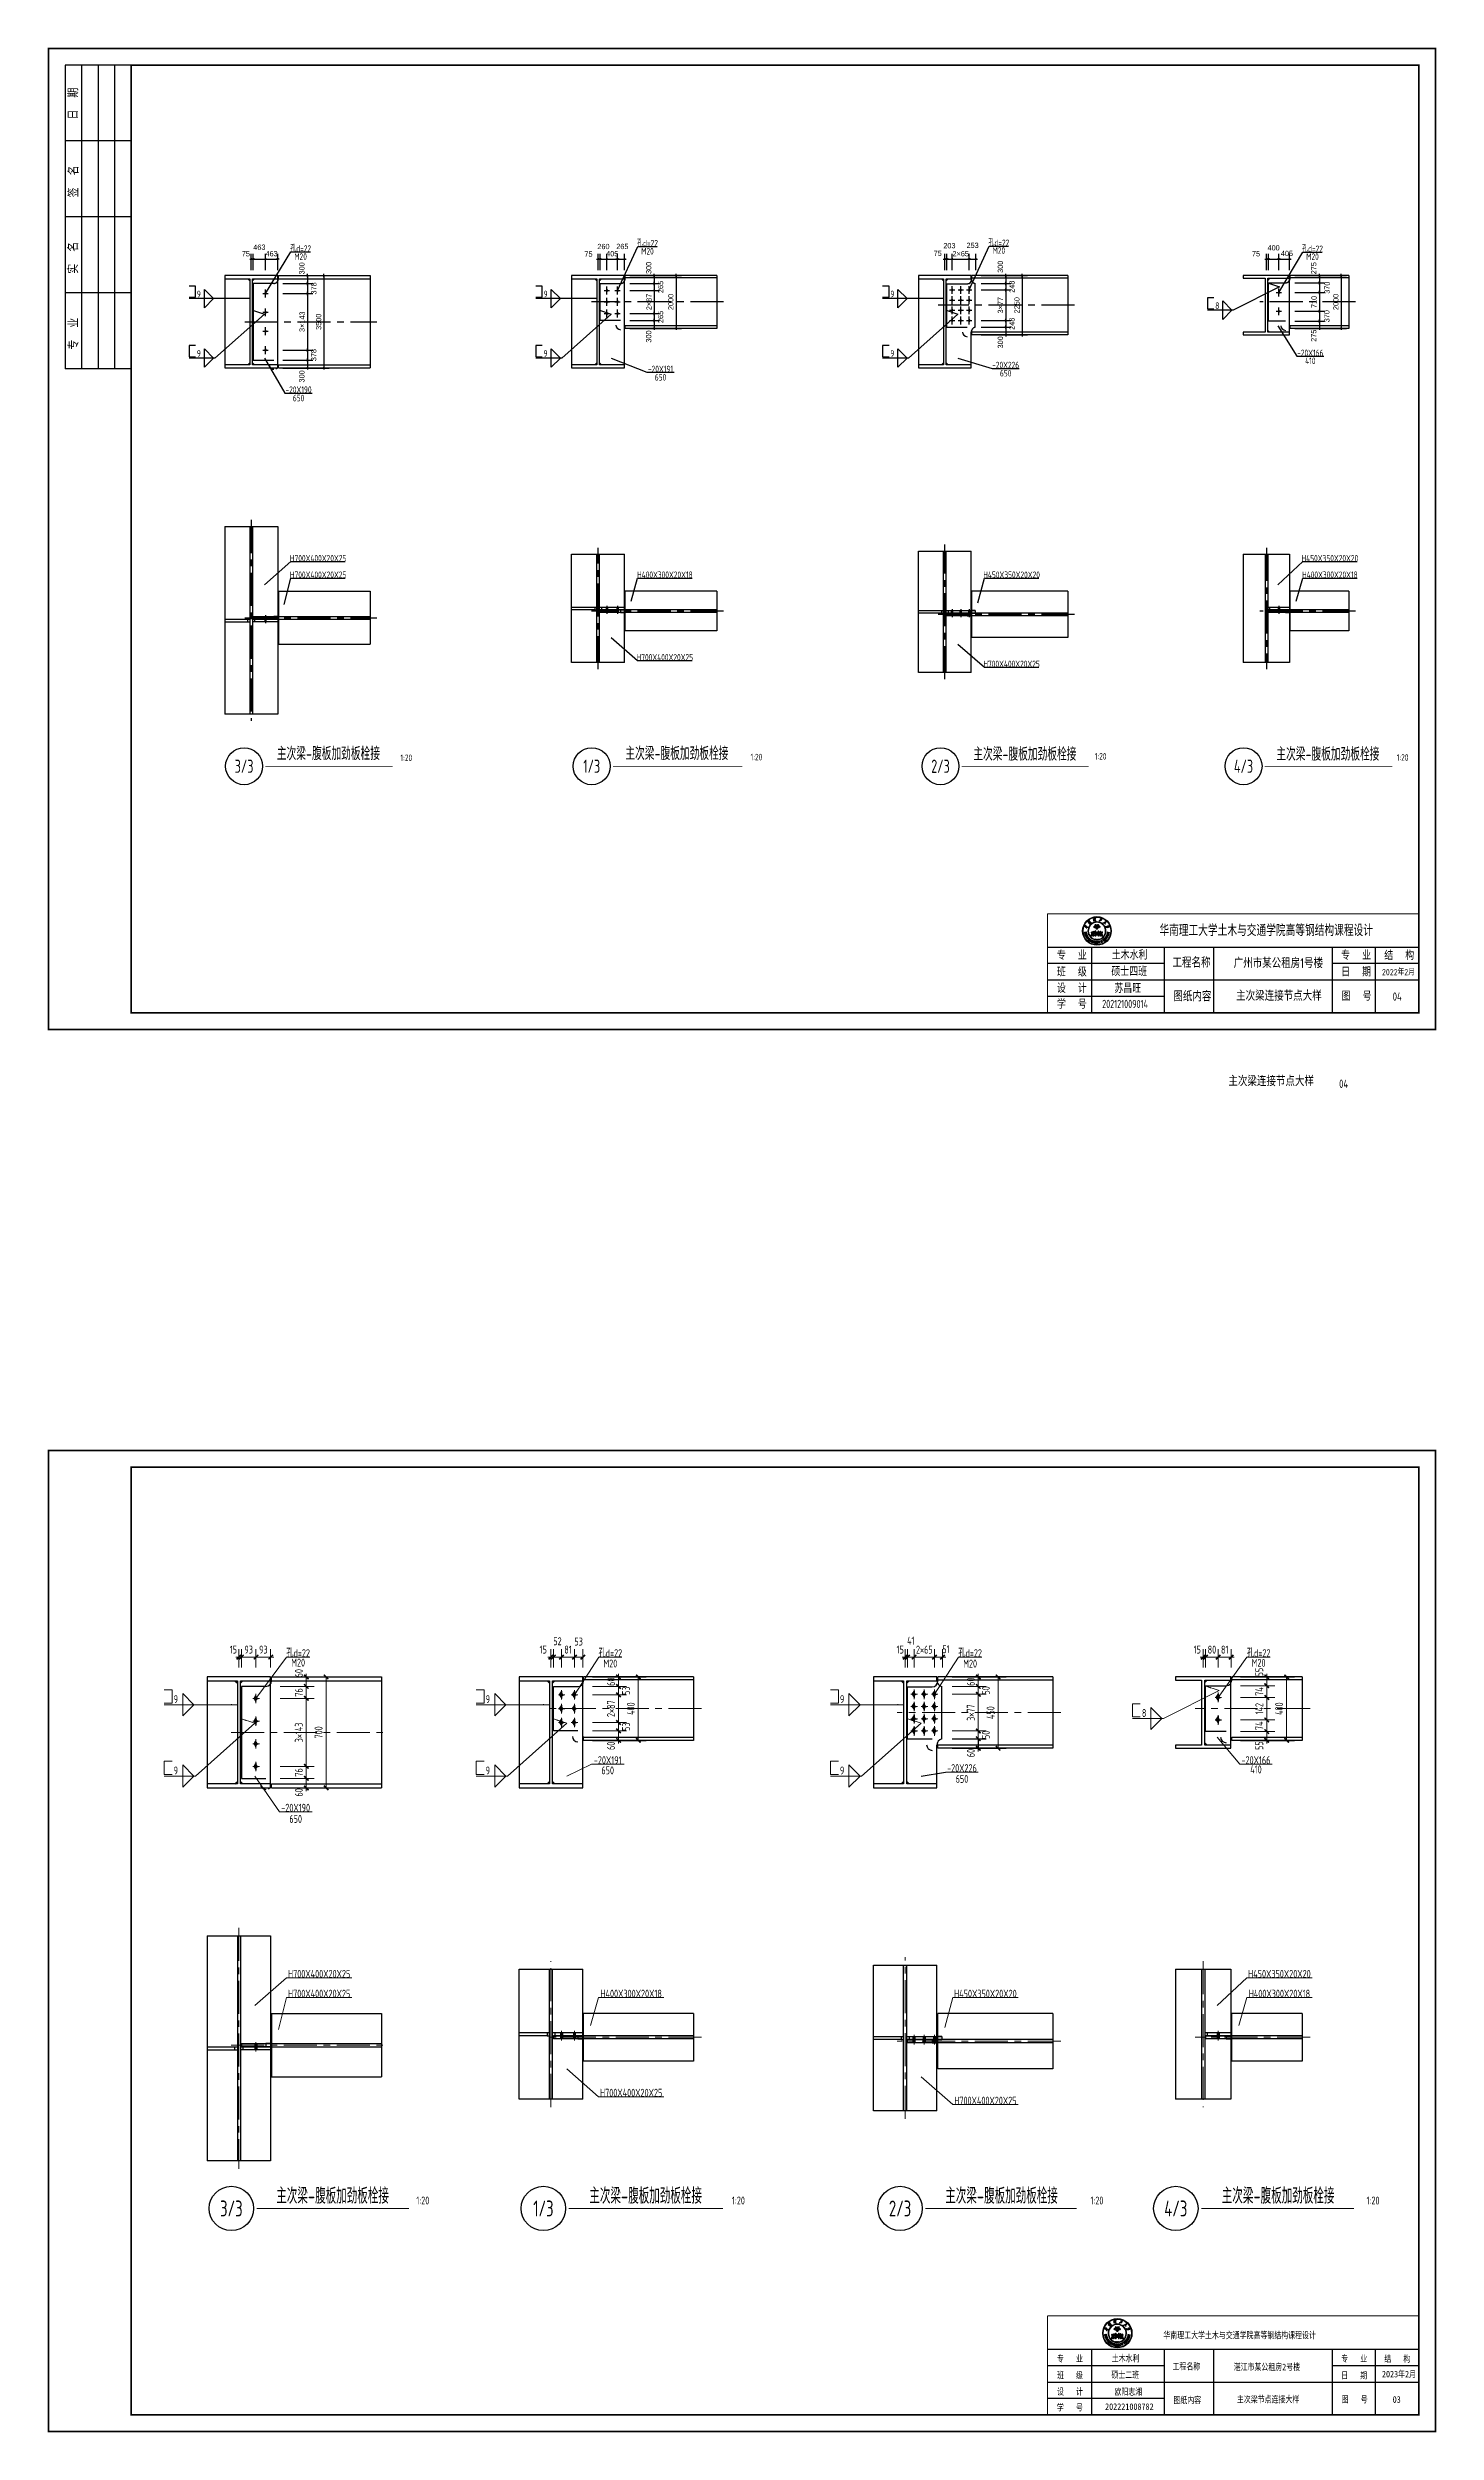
# Model space of a CAD drawing. Extents: x 31132 to 885236, y 345273 to 1212165.
# Drawn here: x 306573 to 359136, y 405802 to 496060 of the extents above; entities that cross this region are included whole.
import ezdxf
from ezdxf.enums import TextEntityAlignment as Align

# ---------------------------------------------------------------- set-up
doc = ezdxf.new("R2010")
doc.units = 0
doc.header["$LTSCALE"] = 1000
for name, pattern in [('CENTER', [2, 1.25, -0.25, 0.25, -0.25]), ('StContinue2d', [0]), ('StDish2d', [60, 30, -30])]:
    doc.linetypes.add(name, pattern=pattern)
doc.layers.get('0').update_dxf_attribs({"linetype": 'CONTINUOUS'})
doc.layers.get('Defpoints').update_dxf_attribs({"linetype": 'CONTINUOUS'})
for name, color, linetype in [('_U+56FE_U+5C42 1', 7, 'CONTINUOUS'), ('AXIS', 253, 'CENTER'), ('DIM', 3, 'CONTINUOUS'), ('PUB_TITLE', 4, 'CONTINUOUS'), ('TEXT', 7, 'CONTINUOUS'), ('TK', 4, 'CONTINUOUS'), ('TQ', 7, 'CONTINUOUS')]:
    doc.layers.add(name, color=color, linetype=linetype)
for name, color, linetype, true_color in [('Beam', 131, 'StContinue2d', 0xaaffff), ('Bolt', 7, 'StContinue2d', 0xff3f3f), ('Hide', 3, 'StDish2d', 0x00ff00), ('PlateStiff', 103, 'StContinue2d', 0x7ebd8d)]:
    doc.layers.add(name, color=color, linetype=linetype, true_color=true_color)
doc.styles.add('StTextStyle', font='yjkeng.shx', dxfattribs={"width": 0.7, "height": 250, "bigfont": 'yjkchn.shx'})
doc.styles.add('StTextStyleDim', font='yjkeng.shx', dxfattribs={"width": 0.7, "height": 50, "bigfont": 'yjkchn.shx'})
doc.styles.add('STYLE1', font='')
doc.styles.add('TSSD_Norm', font='tssdeng.shx', dxfattribs={"bigfont": 'hztxt.shx'})
doc.styles.add('TSSD_Rein', font='tssdeng.shx', dxfattribs={"width": 0.7, "bigfont": 'hztxt.shx'})
doc.styles.add('图框_仿宋', font='simfang.ttf', dxfattribs={"width": 0.75, "height": 250})
doc.styles.get('STYLE1').set_extended_font_data('Structure Fonts')
doc.dimstyles.new('副本 DIM20', dxfattribs={"dimtxt": 200, "dimasz": 0.3, "dimexe": 200, "dimexo": 200, "dimgap": 100, "dimtad": 1, "dimdec": 0, "dimzin": 0, "dimdsep": 46, "dimtxsty": 'STYLE1', "dimblk": 'Studio2', "dimcen": 0, "dimdle": 200, "dimclrd": 6, "dimclre": 6, "dimclrt": 7, "dimazin": 0, "dimtfac": 1, "dimtdec": 0, "dimtix": 1, "dimtmove": 2, "dimatfit": 3, "dimldrblk": 'Studio2', "dimfxl": 1, "dimtolj": 1, "dimtzin": 0, "dimarcsym": 0})

msp = doc.modelspace()

# ---------------------------------------------------------------- texts
at = {"style": 'StTextStyle', "width": 0.7}
for s, p in [('孔d=22', (316147.53, 488328.89)), ('孔d=22', (329277.53, 488535.87)), ('孔d=22', (342577.53, 488547.71)), ('孔d=22', (354450.06, 488322.09)), ('-20X191', (329770.34, 483772.46)), ('-20X226', (342834.03, 483922.46)), ('-20X166', (354367.06, 484380.84)), ('-20X190', (316069.53, 482989.59))]:
    msp.add_text(s, height=250, dxfattribs=at).set_placement(p, align=Align.CENTER)
for s, p in [('M20', (329277.53, 488480.92)), ('M20', (342577.53, 488508.34)), ('M20', (316147.53, 488278.81)), ('M20', (354450.06, 488276.79)), ('650', (342834.03, 483864.69)), ('410', (354367.06, 484334.09)), ('650', (316069.53, 482923.41)), ('650', (329770.34, 483709.53))]:
    msp.add_text(s, height=250, dxfattribs=at).set_placement(p, align=Align.TOP_CENTER)
for height, p in [(500, (317199.98, 468943.6)), (500, (330390.37, 468948.08)), (500, (343561.82, 468922.63)), (500, (355031.85, 468922.63)), (600, (317357.79, 414274.39)), (600, (329207.32, 414274.39)), (600, (342679.35, 414274.39)), (600, (353147.62, 414274.39))]:
    msp.add_text('主次梁-腹板加劲板栓接', height=height, dxfattribs=at).set_placement(p, align=Align.BOTTOM_CENTER)
for height, p in [(250, (346206.7, 469038)), (250, (319924.98, 468982.91)), (250, (333179.03, 469009.09)), (250, (357637.5, 468992.96)), (300, (320527.83, 414334.39)), (300, (332473.69, 414334.39)), (300, (346045.13, 414334.39)), (300, (356495.29, 414334.39))]:
    msp.add_text('1:20', height=height, dxfattribs=at).set_placement(p, align=Align.BOTTOM_LEFT)
for s, height, p in [('3/3', 500, (314007.47, 468862.61)), ('1/3', 500, (327165.53, 468862.61)), ('2/3', 500, (340368.03, 468862.61)), ('4/3', 500, (351838.06, 468862.61)), ('3/3', 600, (313525.85, 414274.39)), ('1/3', 600, (325336.31, 414274.39)), ('2/3', 600, (338838.66, 414274.39)), ('4/3', 600, (349275.44, 414274.39))]:
    msp.add_text(s, height=height, dxfattribs=at).set_placement(p, align=Align.MIDDLE_CENTER)
at = {"color": 4, "linetype": 'ByBlock', "lineweight": 13, "style": 'StTextStyle', "width": 0.7}
for s, p in [('孔d=22', (316054.25, 435141.9)), ('孔d=22', (327870.71, 435141.9)), ('孔d=22', (341490.06, 435141.9)), ('孔d=22', (352409.84, 435141.9)), ('-20X191', (327771.11, 431091.9)), ('-20X226', (341180.46, 430791.9)), ('-20X166', (352310.24, 431091.9)), ('-20X190', (315960.65, 429291.9)), ('H700X400X20X25', (316848.05, 423004.39)), ('H700X400X20X25', (316848.05, 422254.39)), ('H400X300X20X18', (328658.51, 422254.39)), ('H450X350X20X20', (342067.86, 422254.39)), ('H450X350X20X20', (353197.64, 423004.39)), ('H400X300X20X18', (353197.64, 422254.39)), ('H700X400X20X25', (328658.51, 418504.39)), ('H700X400X20X25', (342067.86, 418204.39))]:
    msp.add_text(s, height=300, dxfattribs=at).set_placement(p, align=Align.CENTER)
for s, p in [('M20', (316054.25, 435084.66)), ('M20', (327870.71, 435051.33)), ('M20', (341490.06, 435046.28)), ('M20', (352409.84, 435075.76)), ('650', (327771.11, 431007.12)), ('650', (341180.46, 430683.64)), ('410', (352310.24, 431044.07)), ('650', (315960.65, 429167.97))]:
    msp.add_text(s, height=300, dxfattribs=at).set_placement(p, align=Align.TOP_CENTER)
for s, p in [('9', (311341.25, 433401.9)), ('9', (323151.71, 433401.9)), ('9', (336561.06, 433401.9)), ('8', (347990.84, 432876.9)), ('9', (311341.25, 430701.9)), ('9', (323151.71, 430701.9)), ('9', (336561.06, 430701.9))]:
    msp.add_text(s, height=300, dxfattribs=at).set_placement(p)
at = {"color": 4, "linetype": 'ByBlock', "lineweight": 13, "char_height": 300, "attachment_point": 5, "style": 'StTextStyleDim'}
for s, insert in [('\\A1;15', (313601.59, 435427.76)), ('\\A1;93', (314180.75, 435426.18)), ('\\A1;93', (314735.75, 435426.18)), ('\\A1;15', (325329.25, 435427.76)), ('\\A1;52', (325869.71, 435744.65)), ('\\A1;81', (326268.71, 435426.18)), ('\\A1;53', (326670.71, 435731.43)), ('\\A1;15', (338842.43, 435427.76)), ('\\A1;41', (339244.56, 435764.34)), ('\\A1;2×65', (339756.06, 435426.18)), ('\\A1;51', (340575.38, 435441.9)), ('\\A1;15', (350086.85, 435427.76)), ('\\A1;80', (350642.84, 435426.18)), ('\\A1;81', (351125.84, 435426.18))]:
    msp.add_mtext(s, dxfattribs=dict(at, insert=insert))
at = {"color": 4, "linetype": 'ByBlock', "lineweight": 13, "char_height": 300, "attachment_point": 5, "rotation": 90, "style": 'StTextStyleDim'}
for s, insert in [('\\A1;60', (316078.96, 434535.04)), ('\\A1;60', (327895.43, 434211.9)), ('\\A1;60', (341514.77, 434211.9)), ('\\A1;55', (352434.56, 434576.87)), ('\\A1;76', (316078.96, 433805.4)), ('\\A1;2×87', (327895.43, 433191.9)), ('\\A1;53', (328465.58, 433872.9)), ('\\A1;400', (328645.43, 433191.9)), ('\\A1;3×77', (341514.77, 433041.9)), ('\\A1;50', (342084.93, 433883.4)), ('\\A1;450', (342264.77, 433041.9)), ('\\A1;74', (352434.56, 433839.9)), ('\\A1;142', (352434.56, 433191.9)), ('\\A1;400', (353184.56, 433191.9)), ('\\A1;53', (328465.58, 432510.9)), ('\\A1;74', (352434.56, 432543.9)), ('\\A1;60', (327895.43, 431785.07)), ('\\A1;60', (341514.77, 431511.59)), ('\\A1;50', (342084.93, 432200.4)), ('\\A1;55', (352434.56, 431793.43)), ('\\A1;76', (316078.96, 430778.4)), ('\\A1;60', (316078.96, 430022.49))]:
    msp.add_mtext(s, dxfattribs=dict(at, insert=insert))
at = {"color": 4, "linetype": 'ByBlock', "char_height": 300, "attachment_point": 5, "rotation": 90, "style": 'StTextStyleDim'}
for s, insert in [('\\A1;3×143', (316078.96, 432291.9)), ('\\A1;700', (316828.96, 432291.9))]:
    msp.add_mtext(s, dxfattribs=dict(at, insert=insert))
at = {"layer": 'TEXT'}
for height, style, width, p in [(437.5, 'TSSD_Rein', 0.8, (348653.55, 462433.88)), (250, '图框_仿宋', 0.75, (348803.81, 409354.54))]:
    msp.add_text('华南理工大学土木与交通学院高等钢结构课程设计', height=height, dxfattribs=dict(at, style=style, width=width)).set_placement(p)
at = {"layer": 'TEXT', "lineweight": 20}
for s, height, style, width, p in [('班   级', 312.5, 'TSSD_Rein', 0.8, (344775.21, 460907.63)), ('专   业', 312.5, 'TSSD_Rein', 0.8, (344775.21, 461539.78)), ('硕士四班', 312.5, 'TSSD_Rein', 0.8, (346837.25, 460924.49)), ('土木水利', 312.5, 'TSSD_Rein', 0.8, (346850.56, 461549.94)), ('工程名称', 375, 'TSSD_Rein', 0.8, (349149.15, 461244.39)), ('广州市某公租房1号楼', 375, 'TSSD_Rein', 0.8, (351465.13, 461222.16)), ('专   业', 312.5, 'TSSD_Rein', 0.8, (355534.36, 461539.78)), ('日   期', 312.5, 'TSSD_Rein', 0.8, (355534.36, 460907.63)), ('结   构', 312.5, 'TSSD_Rein', 0.8, (357166.56, 461529.62)), ('设   计', 312.5, 'TSSD_Rein', 0.8, (344775.21, 460289.92)), ('苏昌旺', 312.5, 'TSSD_Rein', 0.8, (346950.83, 460286.46)), ('图纸内容', 375, 'TSSD_Rein', 0.8, (349184.76, 459967.61)), ('主次梁连接节点大样', 375, 'TSSD_Rein', 0.8, (351558.68, 459986.49)), ('图   号', 312.5, 'TSSD_Rein', 0.8, (355552, 459994.59)), ('2022年2月', 234.375, 'TSSD_Rein', 0.8, (357078.83, 460950.65)), ('学   号', 312.5, 'TSSD_Rein', 0.8, (344775.21, 459690.19)), ('202121009014', 312.5, 'TSSD_Rein', 0.7, (346487.27, 459709.29)), ('04', 312.5, 'TSSD_Rein', 0.8, (357484.97, 459989)), ('主次梁连接节点大样', 375, 'TSSD_Rein', 0.8, (351264.57, 456755.68)), ('04', 312.5, 'TSSD_Rein', 0.8, (355456.28, 456687.08)), ('班   级', 250, '图框_仿宋', 0.75, (344775.21, 407837.13)), ('专   业', 250, '图框_仿宋', 0.75, (344775.21, 408469.28)), ('硕士二班', 250, '图框_仿宋', 0.75, (346837.25, 407853.99)), ('土木水利', 250, '图框_仿宋', 0.75, (346850.56, 408479.44)), ('工程名称', 250, '图框_仿宋', 0.75, (349149.15, 408173.89)), ('湛江市某公租房2号楼', 250, '图框_仿宋', 0.75, (351465.13, 408151.66)), ('专   业', 250, '图框_仿宋', 0.75, (355534.36, 408469.28)), ('日   期', 250, '图框_仿宋', 0.75, (355534.36, 407837.13)), ('2023年2月', 250, '图框_仿宋', 0.75, (357078.83, 407880.15)), ('结   构', 250, '图框_仿宋', 0.75, (357166.56, 408459.12)), ('设   计', 250, '图框_仿宋', 0.75, (344775.21, 407219.42)), ('欧阳志湘', 250, '图框_仿宋', 0.75, (346950.83, 407215.96)), ('图纸内容', 250, '图框_仿宋', 0.75, (349184.76, 406897.11)), ('主次梁节点连接大样', 250, '图框_仿宋', 0.75, (351587.62, 406926.9)), ('图   号', 250, '图框_仿宋', 0.75, (355552, 406924.09)), ('03', 250, '图框_仿宋', 0.75, (357484.97, 406918.5)), ('学   号', 250, '图框_仿宋', 0.75, (344775.21, 406619.69)), ('202221008782', 250, '图框_仿宋', 0.75, (346599.03, 406647.78))]:
    msp.add_text(s, height=height, dxfattribs=dict(at, style=style, width=width)).set_placement(p)

# ---------------------------------------------------------------- blocks, each defined once
blk = doc.blocks.new('_TSHQ_H')
at = {"layer": 'TQ'}
for p, q in [((-92, 0), (-92, 20)), ((0, 20), (-92, 20)), ((0, 15), (-92, 15)), ((-69, 0), (-69, 20)), ((-46, 0), (-46, 20)), ((-23, 0), (-23, 20)), ((0, 0), (0, 20)), ((0, 10), (-92, 10)), ((0, 5), (-92, 5))]:
    blk.add_line(p, q, dxfattribs=at)
at = {"layer": 'TEXT', "style": 'TSSD_Norm'}
for s, p in [('专  业', (-81.37, 15.89)), ('实  名', (-58.38, 16)), ('签  名', (-35.23, 15.89)), ('日  期', (-11.69, 16))]:
    blk.add_text(s, height=3, dxfattribs=at).set_placement(p, align=Align.CENTER)
blk = doc.blocks.new('A$C1A3047F4')
at = {"color": 5}
for p, q in [((-2122, -7237), (-1985, -6985)), ((2106, -7242), (1952, -6994))]:
    blk.add_line(p, q, dxfattribs=at)
for radius in [12022, 11642]:
    blk.add_circle((0, 0), radius, dxfattribs=at)
for radius, start, end in [(7542, 286.213685, 253.659356), (7262, 285.590716, 254.135407)]:
    blk.add_arc((0, 0), radius, start, end, dxfattribs=at)
at = {"layer": '_U+56FE_U+5C42 1', "color": 5, "lineweight": 0}
for points, knots in [([(-10338, 4586), (-10354, 4666), (-10281, 4734), (-10213, 4760), (-10136, 4802), (-10069, 4729), (-10006, 4694), (-10023, 4488), (-9931, 4295), (-9929, 4090), (-9917, 3999), (-9927, 3903), (-9903, 3814), (-9766, 3743), (-9662, 3629), (-9548, 3528), (-9543, 3668), (-9651, 3770), (-9695, 3896), (-9645, 3905), (-9595, 3914), (-9545, 3923), (-9650, 4059), (-9770, 4186), (-9844, 4342), (-9800, 4365), (-9756, 4386), (-9713, 4408), (-9644, 4332), (-9602, 4232), (-9511, 4178), (-9529, 4286), (-9574, 4385), (-9602, 4490), (-9607, 4564), (-9550, 4621), (-9513, 4679), (-9439, 4505), (-9414, 4317), (-9414, 4130), (-9330, 3952), (-9237, 3775), (-9120, 3616), (-9113, 3925), (-9210, 4261), (-9053, 4547), (-8994, 4483), (-8904, 4405), (-8944, 4307), (-9038, 4089), (-9016, 3845), (-8990, 3615), (-8860, 3513), (-8703, 3449), (-8548, 3395), (-8543, 3486), (-8537, 3577), (-8511, 3665), (-8448, 3667), (-8390, 3644), (-8339, 3609), (-8352, 3521), (-8420, 3422), (-8371, 3337), (-8162, 3262), (-7942, 3223), (-7729, 3159), (-7639, 3127), (-7542, 3087), (-7486, 3004), (-7522, 2858), (-7697, 2782), (-7837, 2780), (-7831, 2811), (-7819, 2873), (-7813, 2904), (-7981, 3014), (-8167, 3091), (-8354, 3162), (-8362, 3026), (-8280, 2926), (-8207, 2824), (-8172, 2674), (-8363, 2632), (-8472, 2667), (-8480, 2849), (-8556, 3024), (-8536, 3208), (-8679, 3261), (-8820, 3319), (-8965, 3364), (-8933, 3014), (-8844, 2665), (-8679, 2353), (-8604, 2240), (-8686, 2115), (-8739, 2013), (-8795, 2028), (-8852, 2043), (-8909, 2058), (-9073, 2492), (-9032, 2966), (-9106, 3418), (-9205, 3475), (-9304, 3531), (-9403, 3588), (-9390, 3403), (-9380, 3217), (-9345, 3035), (-9305, 2927), (-9464, 2857), (-9532, 2934), (-9581, 3045), (-9559, 3171), (-9564, 3289), (-9685, 3396), (-9810, 3499), (-9932, 3605), (-9955, 3542), (-9980, 3479), (-10005, 3416), (-10049, 3429), (-10093, 3442), (-10137, 3456), (-10130, 3512), (-10122, 3568), (-10114, 3623), (-10235, 3665), (-10372, 3680), (-10477, 3758), (-10519, 3839), (-10498, 3941), (-10459, 4020), (-10429, 4091), (-10338, 4064), (-10277, 4081), (-10210, 4005), (-10136, 3934), (-10052, 3878), (-10078, 4033), (-10111, 4192), (-10191, 4330), (-10238, 4416), (-10301, 4494), (-10338, 4586), (-10338, 4586), (-10338, 4586), (-10338, 4586)], [0, 0, 0, 0, 1, 1, 1, 2, 2, 2, 3, 3, 3, 4, 4, 4, 5, 5, 5, 6, 6, 6, 7, 7, 7, 8, 8, 8, 9, 9, 9, 10, 10, 10, 11, 11, 11, 12, 12, 12, 13, 13, 13, 14, 14, 14, 15, 15, 15, 16, 16, 16, 17, 17, 17, 18, 18, 18, 19, 19, 19, 20, 20, 20, 21, 21, 21, 22, 22, 22, 23, 23, 23, 24, 24, 24, 25, 25, 25, 26, 26, 26, 27, 27, 27, 28, 28, 28, 29, 29, 29, 30, 30, 30, 31, 31, 31, 32, 32, 32, 33, 33, 33, 34, 34, 34, 35, 35, 35, 36, 36, 36, 37, 37, 37, 38, 38, 38, 39, 39, 39, 40, 40, 40, 41, 41, 41, 42, 42, 42, 43, 43, 43, 44, 44, 44, 45, 45, 45, 46, 46, 46, 47, 47, 47, 48, 48, 48, 49, 49, 49, 49]), ([(-6386, 8542), (-6366, 8595), (-6311, 8619), (-6268, 8650), (-5901, 8030), (-5377, 7525), (-4901, 6990), (-4932, 6915), (-4965, 6818), (-5059, 6808), (-5242, 6781), (-5431, 6763), (-5614, 6795), (-5511, 6871), (-5387, 6907), (-5278, 6971), (-5405, 7162), (-5566, 7327), (-5714, 7503), (-5946, 7767), (-6120, 8075), (-6327, 8358), (-6365, 8224), (-6386, 8085), (-6400, 7946), (-6342, 7917), (-6254, 7908), (-6242, 7830), (-6225, 7688), (-6332, 7574), (-6376, 7447), (-6387, 7337), (-6333, 7235), (-6331, 7127), (-6352, 7036), (-6458, 7089), (-6521, 7080), (-6521, 6979), (-6515, 6878), (-6525, 6779), (-6573, 6707), (-6655, 6670), (-6733, 6639), (-6708, 6744), (-6664, 6845), (-6642, 6950), (-6675, 7022), (-6741, 7070), (-6778, 7139), (-6831, 7242), (-6868, 7355), (-6944, 7444), (-6956, 7443), (-6981, 7439), (-6993, 7437), (-7107, 7236), (-7093, 6997), (-7149, 6779), (-7227, 6710), (-7358, 6681), (-7460, 6707), (-7497, 6815), (-7358, 6901), (-7350, 7014), (-7308, 7243), (-7227, 7463), (-7182, 7691), (-7244, 7927), (-7446, 8098), (-7521, 8330), (-7359, 8319), (-7198, 8293), (-7037, 8270), (-7010, 8339), (-6984, 8409), (-6953, 8477), (-6871, 8413), (-6791, 8330), (-6784, 8221), (-6785, 8068), (-6877, 7924), (-6842, 7769), (-6788, 7564), (-6786, 7342), (-6672, 7157), (-6530, 7311), (-6516, 7542), (-6596, 7729), (-6645, 7823), (-6566, 7895), (-6529, 7973), (-6478, 8162), (-6475, 8365), (-6386, 8542), (-6386, 8542), (-6386, 8542), (-6386, 8542)], [0, 0, 0, 0, 1, 1, 1, 2, 2, 2, 3, 3, 3, 4, 4, 4, 5, 5, 5, 6, 6, 6, 7, 7, 7, 8, 8, 8, 9, 9, 9, 10, 10, 10, 11, 11, 11, 12, 12, 12, 13, 13, 13, 14, 14, 14, 15, 15, 15, 16, 16, 16, 17, 17, 17, 18, 18, 18, 19, 19, 19, 20, 20, 20, 21, 21, 21, 22, 22, 22, 23, 23, 23, 24, 24, 24, 25, 25, 25, 26, 26, 26, 27, 27, 27, 28, 28, 28, 29, 29, 29, 30, 30, 30, 31, 31, 31, 32, 32, 32, 32]), ([(-6682, 6556), (-6666, 6562), (-6634, 6573), (-6618, 6579), (-6445, 6534), (-6313, 6401), (-6178, 6292), (-6093, 6205), (-5979, 6125), (-5946, 6003), (-5992, 5907), (-6065, 5819), (-6160, 5769), (-6234, 5807), (-6260, 5894), (-6301, 5961), (-6403, 6165), (-6573, 6322), (-6708, 6503), (-6702, 6516), (-6689, 6543), (-6682, 6556), (-6682, 6556), (-6682, 6556), (-6682, 6556)], [0, 0, 0, 0, 1, 1, 1, 2, 2, 2, 3, 3, 3, 4, 4, 4, 5, 5, 5, 6, 6, 6, 7, 7, 7, 8, 8, 8, 8]), ([(-6237, 7096), (-6212, 7159), (-6196, 7243), (-6123, 7268), (-6065, 7282), (-6019, 7239), (-5973, 7211), (-6032, 7125), (-6085, 7035), (-6121, 6936), (-6185, 6917), (-6262, 6838), (-6326, 6890), (-6401, 6974), (-6287, 7039), (-6237, 7096), (-6237, 7096), (-6237, 7096), (-6237, 7096)], [0, 0, 0, 0, 1, 1, 1, 2, 2, 2, 3, 3, 3, 4, 4, 4, 5, 5, 5, 6, 6, 6, 6]), ([(-5916, 6939), (-5921, 7032), (-5916, 7199), (-5776, 7159), (-5771, 7067), (-5784, 6975), (-5791, 6883), (-5686, 6728), (-5499, 6616), (-5480, 6417), (-5552, 6413), (-5629, 6391), (-5697, 6425), (-5771, 6464), (-5830, 6526), (-5895, 6579), (-5944, 6519), (-5999, 6463), (-6066, 6424), (-6050, 6506), (-6013, 6581), (-5971, 6652), (-6019, 6700), (-6066, 6749), (-6114, 6798), (-6048, 6845), (-5982, 6892), (-5916, 6939), (-5916, 6939), (-5916, 6939), (-5916, 6939)], [0, 0, 0, 0, 1, 1, 1, 2, 2, 2, 3, 3, 3, 4, 4, 4, 5, 5, 5, 6, 6, 6, 7, 7, 7, 8, 8, 8, 9, 9, 9, 10, 10, 10, 10]), ([(-2659, 10192), (-2602, 10246), (-2537, 10290), (-2465, 10322), (-2420, 10258), (-2355, 10204), (-2330, 10128), (-2343, 10008), (-2396, 9895), (-2402, 9773), (-2411, 9651), (-2415, 9529), (-2420, 9406), (-2402, 9392), (-2366, 9362), (-2348, 9347), (-2341, 9281), (-2405, 9231), (-2426, 9172), (-2406, 9159), (-2366, 9133), (-2346, 9120), (-2291, 9190), (-2272, 9280), (-2234, 9360), (-2267, 9046), (-2338, 8731), (-2471, 8444), (-2517, 8334), (-2642, 8201), (-2761, 8301), (-2730, 8448), (-2723, 8601), (-2659, 8739), (-2620, 8811), (-2629, 8896), (-2666, 8967), (-2769, 8971), (-2860, 8891), (-2957, 8861), (-2956, 8924), (-2955, 8987), (-2952, 9050), (-2867, 9148), (-2728, 9187), (-2651, 9286), (-2640, 9459), (-2646, 9637), (-2679, 9808), (-2754, 9798), (-2795, 9720), (-2851, 9677), (-2941, 9708), (-3108, 9735), (-3052, 9872), (-2946, 10007), (-2783, 10077), (-2659, 10192), (-2659, 10192), (-2659, 10192), (-2659, 10192)], [0, 0, 0, 0, 1, 1, 1, 2, 2, 2, 3, 3, 3, 4, 4, 4, 5, 5, 5, 6, 6, 6, 7, 7, 7, 8, 8, 8, 9, 9, 9, 10, 10, 10, 11, 11, 11, 12, 12, 12, 13, 13, 13, 14, 14, 14, 15, 15, 15, 16, 16, 16, 17, 17, 17, 18, 18, 18, 19, 19, 19, 20, 20, 20, 20]), ([(-1542, 5411), (-1466, 5422), (-1386, 5443), (-1312, 5409), (-1168, 5352), (-1018, 5314), (-867, 5282), (-560, 5213), (-304, 5021), (-58, 4835), (121, 4965), (299, 5099), (500, 5194), (713, 5299), (957, 5308), (1174, 5403), (1254, 5443), (1343, 5421), (1428, 5411), (1437, 5202), (1448, 4990), (1527, 4794), (1595, 4639), (1636, 4474), (1636, 4303), (1715, 4280), (1795, 4256), (1871, 4221), (2044, 4128), (2167, 3971), (2266, 3805), (2356, 3651), (2511, 3557), (2639, 3440), (2670, 3410), (2701, 3380), (2731, 3349), (2689, 3299), (2654, 3237), (2590, 3214), (2386, 3130), (2173, 3059), (1995, 2923), (1885, 2837), (1762, 2763), (1622, 2737), (1471, 2731), (1321, 2744), (1174, 2774), (1130, 2666), (1091, 2551), (1007, 2467), (935, 2393), (838, 2353), (747, 2309), (705, 2198), (663, 2088), (606, 1984), (500, 1790), (337, 1629), (137, 1531), (9, 1510), (-121, 1510), (-249, 1530), (-476, 1637), (-648, 1831), (-755, 2054), (-795, 2137), (-828, 2222), (-861, 2307), (-960, 2354), (-1066, 2397), (-1139, 2481), (-1213, 2565), (-1250, 2672), (-1290, 2773), (-1436, 2745), (-1585, 2732), (-1734, 2736), (-1976, 2769), (-2135, 2972), (-2351, 3066), (-2500, 3149), (-2679, 3175), (-2814, 3282), (-2814, 3324), (-2811, 3365), (-2804, 3407), (-2708, 3492), (-2601, 3564), (-2508, 3653), (-2381, 3776), (-2315, 3948), (-2188, 4071), (-2126, 4131), (-2056, 4182), (-1984, 4230), (-1905, 4256), (-1826, 4280), (-1746, 4302), (-1760, 4476), (-1714, 4642), (-1642, 4798), (-1588, 4946), (-1560, 5102), (-1551, 5259), (-1548, 5310), (-1545, 5360), (-1542, 5411), (-1542, 5411), (-1542, 5411), (-1542, 5411)], [0, 0, 0, 0, 1, 1, 1, 2, 2, 2, 3, 3, 3, 4, 4, 4, 5, 5, 5, 6, 6, 6, 7, 7, 7, 8, 8, 8, 9, 9, 9, 10, 10, 10, 11, 11, 11, 12, 12, 12, 13, 13, 13, 14, 14, 14, 15, 15, 15, 16, 16, 16, 17, 17, 17, 18, 18, 18, 19, 19, 19, 20, 20, 20, 21, 21, 21, 22, 22, 22, 23, 23, 23, 24, 24, 24, 25, 25, 25, 26, 26, 26, 27, 27, 27, 28, 28, 28, 29, 29, 29, 30, 30, 30, 31, 31, 31, 32, 32, 32, 33, 33, 33, 34, 34, 34, 35, 35, 35, 36, 36, 36, 37, 37, 37, 37]), ([(-905, 3619), (-905, 3619), (-901, 3619), (-901, 3619), (-889, 3584), (-877, 3548), (-865, 3512), (-1058, 3409), (-1211, 3236), (-1291, 3032), (-1429, 3003), (-1572, 2963), (-1713, 2996), (-1844, 3024), (-1944, 3117), (-2052, 3189), (-2173, 3274), (-2314, 3323), (-2452, 3374), (-2375, 3452), (-2298, 3531), (-2223, 3611), (-1936, 3585), (-1648, 3606), (-1361, 3596), (-1209, 3591), (-1056, 3600), (-905, 3619), (-905, 3619), (-905, 3619), (-905, 3619)], [0, 0, 0, 0, 1, 1, 1, 2, 2, 2, 3, 3, 3, 4, 4, 4, 5, 5, 5, 6, 6, 6, 7, 7, 7, 8, 8, 8, 9, 9, 9, 10, 10, 10, 10]), ([(-2155, 10172), (-2085, 10186), (-1974, 10234), (-1929, 10154), (-1896, 10024), (-1883, 9890), (-1861, 9758), (-1858, 9703), (-1837, 9634), (-1893, 9598), (-1958, 9575), (-2071, 9581), (-2080, 9668), (-2109, 9807), (-2084, 9966), (-2178, 10084), (-2223, 10117), (-2207, 10164), (-2155, 10172), (-2155, 10172), (-2155, 10172), (-2155, 10172)], [0, 0, 0, 0, 1, 1, 1, 2, 2, 2, 3, 3, 3, 4, 4, 4, 5, 5, 5, 6, 6, 6, 7, 7, 7, 7]), ([(-1852, 4025), (-1634, 4099), (-1369, 4106), (-1179, 3959), (-1050, 3882), (-965, 3754), (-905, 3619), (-1056, 3600), (-1209, 3591), (-1361, 3596), (-1648, 3606), (-1936, 3585), (-2223, 3611), (-2139, 3778), (-2038, 3957), (-1852, 4025), (-1852, 4025), (-1852, 4025), (-1852, 4025)], [0, 0, 0, 0, 1, 1, 1, 2, 2, 2, 3, 3, 3, 4, 4, 4, 5, 5, 5, 6, 6, 6, 6]), ([(-1345, 10886), (-1264, 10952), (-1153, 10943), (-1058, 10915), (-1056, 10782), (-1085, 10650), (-1130, 10525), (-1196, 10277), (-1208, 10018), (-1245, 9765), (-1254, 9636), (-1399, 9600), (-1479, 9524), (-1496, 9390), (-1481, 9255), (-1466, 9122), (-1375, 9124), (-1283, 9145), (-1193, 9124), (-1158, 9077), (-1182, 9019), (-1197, 8969), (-1251, 8817), (-1349, 8683), (-1394, 8526), (-1263, 8551), (-1148, 8627), (-1015, 8646), (-937, 8575), (-865, 8438), (-973, 8359), (-1153, 8293), (-1351, 8231), (-1543, 8281), (-1597, 8293), (-1653, 8336), (-1646, 8397), (-1622, 8425), (-1596, 8450), (-1568, 8475), (-1572, 8570), (-1573, 8666), (-1574, 8761), (-1618, 8784), (-1663, 8806), (-1704, 8832), (-1681, 8924), (-1618, 9009), (-1650, 9108), (-1647, 9227), (-1769, 9278), (-1822, 9369), (-1735, 9466), (-1719, 9597), (-1694, 9720), (-1750, 9734), (-1834, 9727), (-1831, 9808), (-1809, 9901), (-1641, 9872), (-1645, 9984), (-1617, 10099), (-1673, 10288), (-1509, 10313), (-1482, 10188), (-1549, 10029), (-1451, 9929), (-1376, 10193), (-1316, 10465), (-1286, 10739), (-1424, 10612), (-1563, 10487), (-1693, 10352), (-1753, 10288), (-1834, 10251), (-1911, 10214), (-1881, 10334), (-1820, 10444), (-1728, 10527), (-1598, 10645), (-1484, 10779), (-1345, 10886), (-1345, 10886), (-1345, 10886), (-1345, 10886)], [0, 0, 0, 0, 1, 1, 1, 2, 2, 2, 3, 3, 3, 4, 4, 4, 5, 5, 5, 6, 6, 6, 7, 7, 7, 8, 8, 8, 9, 9, 9, 10, 10, 10, 11, 11, 11, 12, 12, 12, 13, 13, 13, 14, 14, 14, 15, 15, 15, 16, 16, 16, 17, 17, 17, 18, 18, 18, 19, 19, 19, 20, 20, 20, 21, 21, 21, 22, 22, 22, 23, 23, 23, 24, 24, 24, 25, 25, 25, 26, 26, 26, 27, 27, 27, 28, 28, 28, 28]), ([(-1327, 5153), (-1140, 5074), (-936, 5062), (-745, 4999), (-486, 4911), (-327, 4643), (-57, 4585), (167, 4634), (314, 4829), (507, 4939), (722, 5068), (986, 5054), (1213, 5154), (1225, 5003), (1238, 4848), (1302, 4708), (1361, 4584), (1381, 4446), (1382, 4309), (1254, 4299), (1132, 4261), (1010, 4225), (942, 4226), (874, 4231), (806, 4235), (766, 4313), (721, 4422), (615, 4413), (500, 4433), (428, 4333), (391, 4240), (303, 4237), (215, 4235), (126, 4232), (137, 4307), (156, 4395), (99, 4458), (21, 4562), (-164, 4554), (-224, 4435), (-265, 4374), (-244, 4300), (-239, 4232), (-328, 4235), (-416, 4238), (-504, 4240), (-544, 4330), (-611, 4434), (-726, 4413), (-832, 4421), (-887, 4322), (-918, 4238), (-985, 4232), (-1053, 4226), (-1120, 4223), (-1248, 4258), (-1374, 4298), (-1507, 4308), (-1500, 4439), (-1481, 4570), (-1426, 4689), (-1359, 4835), (-1350, 4996), (-1327, 5153), (-1327, 5153), (-1327, 5153), (-1327, 5153)], [0, 0, 0, 0, 1, 1, 1, 2, 2, 2, 3, 3, 3, 4, 4, 4, 5, 5, 5, 6, 6, 6, 7, 7, 7, 8, 8, 8, 9, 9, 9, 10, 10, 10, 11, 11, 11, 12, 12, 12, 13, 13, 13, 14, 14, 14, 15, 15, 15, 16, 16, 16, 17, 17, 17, 18, 18, 18, 19, 19, 19, 20, 20, 20, 21, 21, 21, 22, 22, 22, 22]), ([(-1434, -38), (-1387, 54), (-1341, 146), (-1297, 240), (-1245, 223), (-1186, 221), (-1140, 188), (-1090, 116), (-1057, 35), (-1019, -43), (-966, -130), (-986, -230), (-1005, -324), (-1152, -326), (-1299, -326), (-1446, -327), (-1469, -230), (-1495, -126), (-1434, -38), (-1434, -38), (-1434, -38), (-1434, -38)], [0, 0, 0, 0, 1, 1, 1, 2, 2, 2, 3, 3, 3, 4, 4, 4, 5, 5, 5, 6, 6, 6, 7, 7, 7, 7]), ([(-1017, 2716), (-1164, 2964), (-960, 3291), (-689, 3326), (-473, 3370), (-297, 3211), (-123, 3110), (-35, 3055), (50, 3132), (121, 3178), (261, 3279), (436, 3372), (613, 3317), (867, 3255), (1041, 2940), (888, 2705), (586, 2731), (283, 2718), (-19, 2721), (-352, 2719), (-685, 2726), (-1017, 2716), (-1017, 2716), (-1017, 2716), (-1017, 2716)], [0, 0, 0, 0, 1, 1, 1, 2, 2, 2, 3, 3, 3, 4, 4, 4, 5, 5, 5, 6, 6, 6, 7, 7, 7, 8, 8, 8, 8]), ([(-1120, 4223), (-1053, 4226), (-985, 4232), (-918, 4238), (-900, 4131), (-825, 4018), (-704, 4030), (-587, 4030), (-529, 4142), (-504, 4240), (-416, 4238), (-328, 4235), (-239, 4232), (-193, 4198), (-148, 4160), (-92, 4144), (-7, 4126), (63, 4185), (126, 4232), (215, 4235), (303, 4237), (391, 4240), (415, 4141), (475, 4032), (590, 4030), (712, 4016), (775, 4138), (806, 4235), (874, 4231), (942, 4226), (1010, 4225), (754, 4089), (599, 3830), (512, 3561), (456, 3556), (400, 3551), (345, 3546), (398, 3660), (457, 3771), (526, 3876), (462, 3920), (398, 3964), (334, 4009), (207, 3829), (107, 3628), (71, 3409), (71, 3606), (71, 3802), (70, 3999), (-11, 3999), (-92, 3999), (-173, 3998), (-175, 3801), (-171, 3604), (-178, 3407), (-226, 3624), (-316, 3829), (-446, 4009), (-509, 3964), (-574, 3919), (-638, 3875), (-571, 3770), (-511, 3660), (-458, 3548), (-513, 3552), (-568, 3556), (-623, 3560), (-712, 3828), (-871, 4080), (-1120, 4223), (-1120, 4223), (-1120, 4223), (-1120, 4223)], [0, 0, 0, 0, 1, 1, 1, 2, 2, 2, 3, 3, 3, 4, 4, 4, 5, 5, 5, 6, 6, 6, 7, 7, 7, 8, 8, 8, 9, 9, 9, 10, 10, 10, 11, 11, 11, 12, 12, 12, 13, 13, 13, 14, 14, 14, 15, 15, 15, 16, 16, 16, 17, 17, 17, 18, 18, 18, 19, 19, 19, 20, 20, 20, 21, 21, 21, 22, 22, 22, 23, 23, 23, 24, 24, 24, 24]), ([(-1017, 2716), (-685, 2726), (-352, 2719), (-19, 2721), (283, 2718), (586, 2731), (888, 2705), (782, 2559), (604, 2520), (437, 2487), (231, 2453), (89, 2288), (-56, 2153), (-168, 2254), (-271, 2368), (-405, 2439), (-538, 2499), (-685, 2509), (-821, 2558), (-903, 2586), (-957, 2658), (-1017, 2716), (-1017, 2716), (-1017, 2716), (-1017, 2716)], [0, 0, 0, 0, 1, 1, 1, 2, 2, 2, 3, 3, 3, 4, 4, 4, 5, 5, 5, 6, 6, 6, 7, 7, 7, 8, 8, 8, 8]), ([(-918, 4238), (-887, 4322), (-832, 4421), (-726, 4413), (-611, 4434), (-544, 4330), (-504, 4240), (-529, 4142), (-587, 4030), (-704, 4030), (-825, 4018), (-900, 4131), (-918, 4238), (-918, 4238), (-918, 4238), (-918, 4238)], [0, 0, 0, 0, 1, 1, 1, 2, 2, 2, 3, 3, 3, 4, 4, 4, 5, 5, 5, 5]), ([(-582, 2282), (-374, 2179), (-223, 1998), (-58, 1840), (115, 1990), (257, 2183), (471, 2280), (418, 2076), (302, 1875), (111, 1771), (1, 1708), (-141, 1716), (-247, 1784), (-422, 1895), (-541, 2081), (-582, 2282), (-582, 2282), (-582, 2282), (-582, 2282)], [0, 0, 0, 0, 1, 1, 1, 2, 2, 2, 3, 3, 3, 4, 4, 4, 5, 5, 5, 6, 6, 6, 6]), ([(-224, 4435), (-164, 4554), (21, 4562), (99, 4458), (156, 4395), (137, 4307), (126, 4232), (63, 4185), (-7, 4126), (-92, 4144), (-148, 4160), (-193, 4198), (-239, 4232), (-244, 4300), (-265, 4374), (-224, 4435), (-224, 4435), (-224, 4435), (-224, 4435)], [0, 0, 0, 0, 1, 1, 1, 2, 2, 2, 3, 3, 3, 4, 4, 4, 5, 5, 5, 6, 6, 6, 6]), ([(391, 4240), (428, 4333), (500, 4433), (615, 4413), (721, 4422), (766, 4313), (806, 4235), (775, 4138), (712, 4016), (590, 4030), (475, 4032), (415, 4141), (391, 4240), (391, 4240), (391, 4240), (391, 4240)], [0, 0, 0, 0, 1, 1, 1, 2, 2, 2, 3, 3, 3, 4, 4, 4, 5, 5, 5, 5]), ([(740, 3507), (818, 3768), (1016, 3998), (1287, 4064), (1541, 4105), (1851, 4050), (1991, 3810), (2061, 3678), (2145, 3553), (2251, 3447), (1978, 3410), (1702, 3431), (1427, 3428), (1247, 3428), (1067, 3419), (888, 3432), (836, 3452), (789, 3481), (740, 3507), (740, 3507), (740, 3507), (740, 3507)], [0, 0, 0, 0, 1, 1, 1, 2, 2, 2, 3, 3, 3, 4, 4, 4, 5, 5, 5, 6, 6, 6, 7, 7, 7, 7]), ([(966, -8), (1012, 67), (1023, 180), (1108, 222), (1269, 265), (1299, 65), (1360, -38), (1415, -128), (1397, -231), (1369, -327), (1223, -326), (1077, -326), (931, -324), (913, -232), (882, -132), (944, -49), (949, -38), (960, -18), (966, -8), (966, -8), (966, -8), (966, -8)], [0, 0, 0, 0, 1, 1, 1, 2, 2, 2, 3, 3, 3, 4, 4, 4, 5, 5, 5, 6, 6, 6, 7, 7, 7, 7]), ([(2251, 3447), (2251, 3447), (2266, 3449), (2266, 3449), (2284, 3431), (2321, 3394), (2340, 3376), (2202, 3325), (2061, 3274), (1938, 3190), (1821, 3114), (1711, 3010), (1566, 2990), (1431, 2968), (1295, 3004), (1165, 3038), (1117, 3197), (996, 3313), (888, 3432), (1067, 3419), (1247, 3428), (1427, 3428), (1702, 3431), (1978, 3410), (2251, 3447), (2251, 3447), (2251, 3447), (2251, 3447)], [0, 0, 0, 0, 1, 1, 1, 2, 2, 2, 3, 3, 3, 4, 4, 4, 5, 5, 5, 6, 6, 6, 7, 7, 7, 8, 8, 8, 9, 9, 9, 9]), ([(2798, 10085), (2926, 10125), (3022, 10009), (3134, 9973), (3366, 9895), (3614, 9880), (3855, 9908), (3954, 9869), (4032, 9794), (4116, 9731), (4111, 9575), (3963, 9508), (3858, 9423), (3646, 9258), (3430, 9089), (3271, 8870), (3369, 8873), (3470, 8887), (3552, 8947), (3617, 8900), (3766, 8856), (3705, 8752), (3659, 8646), (3530, 8645), (3433, 8657), (3197, 8683), (2968, 8612), (2743, 8553), (2538, 8497), (2334, 8428), (2156, 8310), (2045, 8346), (1942, 8403), (1851, 8474), (1755, 8538), (1747, 8676), (1785, 8775), (1947, 8813), (2113, 8711), (2272, 8779), (2464, 8853), (2701, 8827), (2854, 8983), (2993, 9101), (3127, 9224), (3265, 9344), (3427, 9484), (3622, 9585), (3758, 9754), (3565, 9756), (3384, 9684), (3197, 9647), (3185, 9630), (3161, 9597), (3149, 9581), (3030, 9582), (2900, 9630), (2855, 9749), (2817, 9853), (2771, 9978), (2798, 10085), (2798, 10085), (2798, 10085), (2798, 10085)], [0, 0, 0, 0, 1, 1, 1, 2, 2, 2, 3, 3, 3, 4, 4, 4, 5, 5, 5, 6, 6, 6, 7, 7, 7, 8, 8, 8, 9, 9, 9, 10, 10, 10, 11, 11, 11, 12, 12, 12, 13, 13, 13, 14, 14, 14, 15, 15, 15, 16, 16, 16, 17, 17, 17, 18, 18, 18, 19, 19, 19, 20, 20, 20, 21, 21, 21, 21]), ([(7330, 7868), (7396, 7885), (7462, 7920), (7531, 7909), (7597, 7826), (7694, 7735), (7682, 7622), (7595, 7457), (7451, 7332), (7346, 7180), (7426, 7173), (7508, 7171), (7587, 7149), (7644, 7060), (7558, 6921), (7459, 6904), (7364, 6933), (7281, 7018), (7177, 7005), (7098, 6964), (7033, 6901), (6950, 6867), (6734, 6799), (6558, 6635), (6330, 6599), (6131, 6569), (5933, 6523), (5731, 6510), (5432, 6521), (5132, 6512), (4836, 6556), (4873, 6584), (4903, 6627), (4953, 6633), (5210, 6680), (5469, 6728), (5732, 6723), (5917, 6721), (6084, 6810), (6262, 6846), (6414, 6887), (6596, 6901), (6690, 7044), (6520, 7046), (6294, 6990), (6183, 7159), (6131, 7216), (6188, 7286), (6211, 7342), (6402, 7305), (6597, 7296), (6788, 7263), (6884, 7248), (7011, 7242), (7061, 7346), (7157, 7516), (7318, 7663), (7330, 7868), (7330, 7868), (7330, 7868), (7330, 7868)], [0, 0, 0, 0, 1, 1, 1, 2, 2, 2, 3, 3, 3, 4, 4, 4, 5, 5, 5, 6, 6, 6, 7, 7, 7, 8, 8, 8, 9, 9, 9, 10, 10, 10, 11, 11, 11, 12, 12, 12, 13, 13, 13, 14, 14, 14, 15, 15, 15, 16, 16, 16, 17, 17, 17, 18, 18, 18, 19, 19, 19, 20, 20, 20, 20]), ([(6743, 6688), (6766, 6772), (6884, 6732), (6947, 6754), (6903, 6557), (6922, 6354), (6961, 6158), (6998, 5982), (7099, 5829), (7155, 5660), (6999, 5678), (6929, 5835), (6796, 5895), (6732, 5935), (6646, 5958), (6614, 6032), (6598, 6260), (6695, 6470), (6743, 6688), (6743, 6688), (6743, 6688), (6743, 6688)], [0, 0, 0, 0, 1, 1, 1, 2, 2, 2, 3, 3, 3, 4, 4, 4, 5, 5, 5, 6, 6, 6, 7, 7, 7, 7]), ([(9052, 3964), (9290, 4042), (9399, 4296), (9538, 4485), (9675, 4471), (9588, 4315), (9580, 4232), (9660, 4158), (9718, 4067), (9774, 3974), (9912, 3923), (10063, 3910), (10209, 3907), (10336, 3902), (10443, 3981), (10542, 4050), (10661, 3980), (10610, 3834), (10603, 3723), (10543, 3710), (10484, 3693), (10422, 3686), (10247, 3733), (10087, 3831), (9902, 3844), (9892, 3828), (9871, 3797), (9861, 3781), (9864, 3728), (9867, 3676), (9869, 3623), (10038, 3521), (10206, 3416), (10370, 3306), (10430, 3196), (10340, 3038), (10211, 3029), (10009, 3020), (9840, 3170), (9639, 3178), (9548, 3182), (9456, 3183), (9364, 3181), (9376, 3104), (9392, 3028), (9409, 2952), (9351, 2944), (9289, 2911), (9233, 2940), (9137, 2994), (9070, 3087), (8970, 3134), (8836, 3196), (8693, 3239), (8547, 3261), (8592, 3189), (8646, 3120), (8727, 3085), (8800, 2981), (8815, 2854), (8756, 2740), (8598, 2790), (8461, 2887), (8323, 2976), (8396, 2986), (8468, 2994), (8541, 3002), (8498, 3045), (8454, 3086), (8410, 3127), (8299, 3039), (8188, 2950), (8059, 2890), (7914, 2821), (7772, 2693), (7600, 2734), (7507, 2749), (7539, 2868), (7517, 2933), (7516, 3048), (7421, 3182), (7517, 3277), (7567, 3182), (7613, 3085), (7663, 2991), (7752, 3015), (7844, 3025), (7930, 3056), (8029, 3104), (8113, 3175), (8200, 3242), (8071, 3419), (7844, 3471), (7691, 3620), (7619, 3694), (7583, 3792), (7543, 3885), (7579, 3908), (7617, 3931), (7654, 3952), (7746, 3827), (7830, 3675), (7990, 3629), (8180, 3567), (8328, 3411), (8534, 3399), (8678, 3302), (8854, 3234), (9029, 3282), (8822, 3409), (8671, 3602), (8476, 3744), (8429, 3855), (8576, 3830), (8619, 3774), (8708, 3686), (8792, 3587), (8912, 3538), (9042, 3483), (9144, 3385), (9249, 3292), (9535, 3311), (9822, 3218), (10106, 3260), (10015, 3376), (9905, 3476), (9786, 3564), (9759, 3498), (9737, 3430), (9700, 3368), (9576, 3318), (9451, 3402), (9325, 3397), (9269, 3410), (9185, 3387), (9157, 3453), (9225, 3483), (9295, 3505), (9365, 3528), (9261, 3636), (9053, 3593), (8995, 3742), (9101, 3734), (9206, 3713), (9311, 3700), (9288, 3750), (9281, 3824), (9217, 3839), (9055, 3872), (8883, 3865), (8731, 3940), (8791, 4001), (8859, 4053), (8917, 4115), (8981, 4199), (9018, 4299), (9072, 4388), (9167, 4254), (9096, 4101), (9052, 3964), (9052, 3964), (9052, 3964), (9052, 3964)], [0, 0, 0, 0, 1, 1, 1, 2, 2, 2, 3, 3, 3, 4, 4, 4, 5, 5, 5, 6, 6, 6, 7, 7, 7, 8, 8, 8, 9, 9, 9, 10, 10, 10, 11, 11, 11, 12, 12, 12, 13, 13, 13, 14, 14, 14, 15, 15, 15, 16, 16, 16, 17, 17, 17, 18, 18, 18, 19, 19, 19, 20, 20, 20, 21, 21, 21, 22, 22, 22, 23, 23, 23, 24, 24, 24, 25, 25, 25, 26, 26, 26, 27, 27, 27, 28, 28, 28, 29, 29, 29, 30, 30, 30, 31, 31, 31, 32, 32, 32, 33, 33, 33, 34, 34, 34, 35, 35, 35, 36, 36, 36, 37, 37, 37, 38, 38, 38, 39, 39, 39, 40, 40, 40, 41, 41, 41, 42, 42, 42, 43, 43, 43, 44, 44, 44, 45, 45, 45, 46, 46, 46, 47, 47, 47, 48, 48, 48, 49, 49, 49, 50, 50, 50, 51, 51, 51, 52, 52, 52, 53, 53, 53, 54, 54, 54, 54]), ([(9280, 3881), (9299, 3934), (9319, 4014), (9391, 4014), (9458, 4044), (9448, 3929), (9411, 3908), (9367, 3896), (9324, 3887), (9280, 3881), (9280, 3881), (9280, 3881), (9280, 3881)], [0, 0, 0, 0, 1, 1, 1, 2, 2, 2, 3, 3, 3, 4, 4, 4, 4]), ([(9392, 3520), (9446, 3605), (9546, 3606), (9635, 3620), (9654, 3591), (9673, 3562), (9692, 3532), (9596, 3477), (9492, 3469), (9392, 3520), (9392, 3520), (9392, 3520), (9392, 3520)], [0, 0, 0, 0, 1, 1, 1, 2, 2, 2, 3, 3, 3, 4, 4, 4, 4]), ([(9448, 4113), (9476, 4132), (9505, 4152), (9533, 4171), (9557, 4123), (9581, 4074), (9604, 4025), (9554, 4002), (9504, 4016), (9458, 4043), (9456, 4060), (9451, 4095), (9448, 4113), (9448, 4113), (9448, 4113), (9448, 4113)], [0, 0, 0, 0, 1, 1, 1, 2, 2, 2, 3, 3, 3, 4, 4, 4, 5, 5, 5, 5]), ([(9502, 3949), (9580, 3912), (9656, 3865), (9682, 3778), (9621, 3793), (9537, 3782), (9502, 3847), (9494, 3881), (9501, 3915), (9502, 3949), (9502, 3949), (9502, 3949), (9502, 3949)], [0, 0, 0, 0, 1, 1, 1, 2, 2, 2, 3, 3, 3, 4, 4, 4, 4]), ([(-9319, -905), (-9163, -842), (-8957, -814), (-8819, -930), (-8682, -1036), (-8650, -1233), (-8686, -1394), (-8735, -1556), (-8905, -1626), (-9058, -1650), (-9063, -1589), (-9068, -1528), (-9073, -1468), (-8989, -1444), (-8882, -1429), (-8843, -1337), (-8785, -1146), (-8999, -936), (-9189, -1019), (-9482, -1150), (-9639, -1449), (-9842, -1681), (-10003, -1885), (-10383, -1851), (-10487, -1606), (-10539, -1455), (-10535, -1261), (-10413, -1144), (-10328, -1056), (-10202, -1033), (-10088, -1005), (-10082, -1068), (-10076, -1130), (-10071, -1192), (-10152, -1214), (-10244, -1222), (-10311, -1279), (-10386, -1371), (-10391, -1543), (-10274, -1603), (-10177, -1644), (-10049, -1628), (-9976, -1546), (-9765, -1326), (-9603, -1042), (-9319, -905), (-9319, -905), (-9319, -905), (-9319, -905)], [0, 0, 0, 0, 1, 1, 1, 2, 2, 2, 3, 3, 3, 4, 4, 4, 5, 5, 5, 6, 6, 6, 7, 7, 7, 8, 8, 8, 9, 9, 9, 10, 10, 10, 11, 11, 11, 12, 12, 12, 13, 13, 13, 14, 14, 14, 15, 15, 15, 16, 16, 16, 16]), ([(-9388, -1790), (-9176, -1763), (-8955, -1713), (-8743, -1773), (-8584, -1816), (-8495, -1996), (-8519, -2152), (-8541, -2275), (-8640, -2368), (-8746, -2425), (-9113, -2613), (-9524, -2696), (-9933, -2716), (-10056, -2722), (-10191, -2696), (-10278, -2604), (-10380, -2465), (-10384, -2240), (-10240, -2127), (-10003, -1924), (-9687, -1849), (-9388, -1790), (-9388, -1790), (-9388, -1790), (-9388, -1790)], [0, 0, 0, 0, 1, 1, 1, 2, 2, 2, 3, 3, 3, 4, 4, 4, 5, 5, 5, 6, 6, 6, 7, 7, 7, 8, 8, 8, 8]), ([(-9350, -1966), (-9184, -1933), (-9011, -1902), (-8843, -1932), (-8753, -1951), (-8640, -2046), (-8704, -2145), (-8769, -2261), (-8901, -2315), (-9021, -2355), (-9283, -2443), (-9555, -2493), (-9826, -2538), (-9942, -2554), (-10087, -2553), (-10167, -2453), (-10244, -2364), (-10139, -2248), (-10060, -2201), (-9842, -2075), (-9592, -2024), (-9350, -1966), (-9350, -1966), (-9350, -1966), (-9350, -1966)], [0, 0, 0, 0, 1, 1, 1, 2, 2, 2, 3, 3, 3, 4, 4, 4, 5, 5, 5, 6, 6, 6, 7, 7, 7, 8, 8, 8, 8]), ([(-9775, -2906), (-9330, -2756), (-8881, -2616), (-8435, -2468), (-8419, -2523), (-8402, -2578), (-8386, -2633), (-8835, -2778), (-9279, -2937), (-9726, -3089), (-9874, -3127), (-9971, -3336), (-9861, -3458), (-9803, -3527), (-9703, -3554), (-9621, -3513), (-9163, -3354), (-8706, -3192), (-8249, -3030), (-8230, -3088), (-8211, -3146), (-8191, -3205), (-8666, -3376), (-9142, -3544), (-9620, -3708), (-9843, -3777), (-10076, -3574), (-10070, -3348), (-10090, -3154), (-9959, -2964), (-9775, -2906), (-9775, -2906), (-9775, -2906), (-9775, -2906)], [0, 0, 0, 0, 1, 1, 1, 2, 2, 2, 3, 3, 3, 4, 4, 4, 5, 5, 5, 6, 6, 6, 7, 7, 7, 8, 8, 8, 9, 9, 9, 10, 10, 10, 11, 11, 11, 11]), ([(-8316, -3320), (-8265, -3299), (-8214, -3278), (-8163, -3257), (-8063, -3473), (-7969, -3692), (-7870, -3908), (-7922, -3929), (-7973, -3949), (-8025, -3970), (-8064, -3887), (-8103, -3804), (-8142, -3721), (-8654, -3935), (-9166, -4148), (-9682, -4352), (-9706, -4291), (-9729, -4231), (-9753, -4171), (-9241, -3959), (-8719, -3768), (-8209, -3550), (-8245, -3473), (-8280, -3397), (-8316, -3320), (-8316, -3320), (-8316, -3320), (-8316, -3320)], [0, 0, 0, 0, 1, 1, 1, 2, 2, 2, 3, 3, 3, 4, 4, 4, 5, 5, 5, 6, 6, 6, 7, 7, 7, 8, 8, 8, 9, 9, 9, 9]), ([(-9501, -4750), (-8945, -4493), (-8386, -4240), (-7833, -3976), (-7804, -4030), (-7777, -4084), (-7749, -4139), (-7972, -4246), (-8198, -4347), (-8422, -4453), (-8345, -4593), (-8270, -4734), (-8195, -4875), (-7968, -4766), (-7742, -4653), (-7515, -4543), (-7482, -4594), (-7449, -4645), (-7416, -4696), (-7959, -4981), (-8503, -5266), (-9046, -5553), (-9077, -5500), (-9109, -5447), (-9140, -5394), (-8877, -5251), (-8612, -5108), (-8347, -4965), (-8432, -4814), (-8517, -4662), (-8602, -4510), (-8871, -4645), (-9144, -4772), (-9413, -4908), (-9442, -4855), (-9472, -4802), (-9501, -4750), (-9501, -4750), (-9501, -4750), (-9501, -4750)], [0, 0, 0, 0, 1, 1, 1, 2, 2, 2, 3, 3, 3, 4, 4, 4, 5, 5, 5, 6, 6, 6, 7, 7, 7, 8, 8, 8, 9, 9, 9, 10, 10, 10, 11, 11, 11, 12, 12, 12, 13, 13, 13, 13]), ([(-7747, -5466), (-7567, -5356), (-7371, -5239), (-7153, -5243), (-6961, -5259), (-6840, -5466), (-6864, -5646), (-6874, -5823), (-7022, -5942), (-7148, -6047), (-7175, -5994), (-7201, -5940), (-7228, -5887), (-7134, -5800), (-6975, -5689), (-7042, -5541), (-7069, -5434), (-7193, -5408), (-7285, -5444), (-7562, -5538), (-7805, -5710), (-8027, -5897), (-8133, -5997), (-8255, -6099), (-8292, -6246), (-8304, -6338), (-8240, -6464), (-8132, -6447), (-8031, -6436), (-7943, -6378), (-7858, -6329), (-7832, -6381), (-7806, -6434), (-7779, -6487), (-7924, -6578), (-8106, -6688), (-8279, -6605), (-8473, -6483), (-8507, -6188), (-8370, -6010), (-8202, -5788), (-7979, -5616), (-7747, -5466), (-7747, -5466), (-7747, -5466), (-7747, -5466)], [0, 0, 0, 0, 1, 1, 1, 2, 2, 2, 3, 3, 3, 4, 4, 4, 5, 5, 5, 6, 6, 6, 7, 7, 7, 8, 8, 8, 9, 9, 9, 10, 10, 10, 11, 11, 11, 12, 12, 12, 13, 13, 13, 14, 14, 14, 15, 15, 15, 15]), ([(-8039, -6895), (-7565, -6524), (-7102, -6137), (-6628, -5764), (-6587, -5811), (-6546, -5858), (-6506, -5906), (-6680, -6047), (-6856, -6187), (-7028, -6330), (-6939, -6443), (-6850, -6556), (-6761, -6669), (-6583, -6506), (-6405, -6343), (-6225, -6182), (-6188, -6224), (-6150, -6266), (-6112, -6309), (-6562, -6712), (-7020, -7106), (-7471, -7508), (-7513, -7470), (-7555, -7431), (-7597, -7393), (-7361, -7193), (-7135, -6982), (-6898, -6784), (-6987, -6670), (-7078, -6559), (-7164, -6444), (-7418, -6640), (-7667, -6843), (-7919, -7042), (-7959, -6993), (-7999, -6944), (-8039, -6895), (-8039, -6895), (-8039, -6895), (-8039, -6895)], [0, 0, 0, 0, 1, 1, 1, 2, 2, 2, 3, 3, 3, 4, 4, 4, 5, 5, 5, 6, 6, 6, 7, 7, 7, 8, 8, 8, 9, 9, 9, 10, 10, 10, 11, 11, 11, 12, 12, 12, 13, 13, 13, 13]), ([(-5961, -6458), (-5911, -6493), (-5867, -6534), (-5821, -6573), (-6271, -6985), (-6725, -7394), (-7174, -7807), (-7217, -7765), (-7260, -7723), (-7302, -7680), (-6852, -7276), (-6412, -6861), (-5961, -6458), (-5961, -6458), (-5961, -6458), (-5961, -6458)], [0, 0, 0, 0, 1, 1, 1, 2, 2, 2, 3, 3, 3, 4, 4, 4, 5, 5, 5, 5]), ([(-6968, -7984), (-6527, -7566), (-6100, -7134), (-5662, -6714), (-5592, -6771), (-5522, -6829), (-5453, -6888), (-5623, -7206), (-5798, -7521), (-5963, -7841), (-5701, -7581), (-5442, -7317), (-5173, -7063), (-5124, -7099), (-5075, -7135), (-5026, -7171), (-5462, -7614), (-5902, -8053), (-6331, -8503), (-6381, -8464), (-6430, -8425), (-6479, -8387), (-6219, -7928), (-5962, -7467), (-5706, -7005), (-6070, -7379), (-6442, -7746), (-6806, -8121), (-6860, -8075), (-6914, -8030), (-6968, -7984), (-6968, -7984), (-6968, -7984), (-6968, -7984)], [0, 0, 0, 0, 1, 1, 1, 2, 2, 2, 3, 3, 3, 4, 4, 4, 5, 5, 5, 6, 6, 6, 7, 7, 7, 8, 8, 8, 9, 9, 9, 10, 10, 10, 11, 11, 11, 11]), ([(-6158, -8636), (-5698, -8205), (-5237, -7777), (-4777, -7346), (-4721, -7387), (-4664, -7428), (-4607, -7469), (-4860, -8026), (-5116, -8583), (-5371, -9140), (-5424, -9109), (-5478, -9080), (-5530, -9049), (-5441, -8848), (-5340, -8651), (-5246, -8451), (-5330, -8382), (-5413, -8312), (-5496, -8242), (-5670, -8405), (-5836, -8576), (-6012, -8737), (-6061, -8703), (-6109, -8669), (-6158, -8636), (-6158, -8636), (-6158, -8636), (-6158, -8636)], [0, 0, 0, 0, 1, 1, 1, 2, 2, 2, 3, 3, 3, 4, 4, 4, 5, 5, 5, 6, 6, 6, 7, 7, 7, 8, 8, 8, 9, 9, 9, 9]), ([(-5362, -8120), (-5197, -7971), (-5038, -7816), (-4880, -7660), (-4975, -7867), (-5070, -8073), (-5165, -8280), (-5231, -8228), (-5297, -8174), (-5362, -8120), (-5362, -8120), (-5362, -8120), (-5362, -8120)], [0, 0, 0, 0, 1, 1, 1, 2, 2, 2, 3, 3, 3, 4, 4, 4, 4]), ([(-5093, -4312), (-4907, -4310), (-4721, -4310), (-4535, -4311), (-4534, -4368), (-4532, -4426), (-4530, -4483), (-4719, -4487), (-4907, -4487), (-5096, -4480), (-5095, -4424), (-5094, -4368), (-5093, -4312), (-5093, -4312), (-5093, -4312), (-5093, -4312)], [0, 0, 0, 0, 1, 1, 1, 2, 2, 2, 3, 3, 3, 4, 4, 4, 5, 5, 5, 5]), ([(-4902, -3560), (-4772, -3411), (-4687, -3229), (-4550, -3085), (-4541, -3267), (-4543, -3450), (-4544, -3632), (-4545, -3844), (-4544, -4056), (-4544, -4269), (-4698, -4272), (-4851, -4272), (-5005, -4269), (-5017, -4149), (-5039, -4018), (-4960, -3915), (-4881, -3813), (-4894, -3681), (-4902, -3560), (-4902, -3560), (-4902, -3560), (-4902, -3560)], [0, 0, 0, 0, 1, 1, 1, 2, 2, 2, 3, 3, 3, 4, 4, 4, 5, 5, 5, 6, 6, 6, 7, 7, 7, 7]), ([(-4816, -1060), (-4685, -1126), (-4557, -1232), (-4532, -1385), (-4533, -1398), (-4533, -1423), (-4533, -1437), (-4560, -1446), (-4613, -1467), (-4640, -1477), (-4693, -1399), (-4747, -1322), (-4797, -1242), (-4826, -1185), (-4845, -1121), (-4816, -1060), (-4816, -1060), (-4816, -1060), (-4816, -1060)], [0, 0, 0, 0, 1, 1, 1, 2, 2, 2, 3, 3, 3, 4, 4, 4, 5, 5, 5, 6, 6, 6, 6]), ([(-4613, -9058), (-4452, -8620), (-4283, -8184), (-4121, -7746), (-4070, -7769), (-4018, -7792), (-3967, -7816), (-4112, -8207), (-4261, -8597), (-4409, -8987), (-4446, -9090), (-4503, -9196), (-4481, -9309), (-4464, -9389), (-4413, -9473), (-4326, -9486), (-4222, -9486), (-4141, -9401), (-4108, -9308), (-3942, -8870), (-3785, -8428), (-3611, -7993), (-3562, -8018), (-3513, -8043), (-3464, -8068), (-3628, -8501), (-3792, -8934), (-3954, -9368), (-3991, -9471), (-4053, -9571), (-4148, -9630), (-4292, -9725), (-4508, -9658), (-4584, -9506), (-4669, -9372), (-4667, -9202), (-4613, -9058), (-4613, -9058), (-4613, -9058), (-4613, -9058)], [0, 0, 0, 0, 1, 1, 1, 2, 2, 2, 3, 3, 3, 4, 4, 4, 5, 5, 5, 6, 6, 6, 7, 7, 7, 8, 8, 8, 9, 9, 9, 10, 10, 10, 11, 11, 11, 12, 12, 12, 13, 13, 13, 13]), ([(-4653, -2040), (-4621, -2039), (-4557, -2038), (-4525, -2038), (-4530, -2095), (-4535, -2152), (-4539, -2209), (-4564, -2208), (-4615, -2208), (-4640, -2208), (-4644, -2152), (-4649, -2096), (-4653, -2040), (-4653, -2040), (-4653, -2040), (-4653, -2040)], [0, 0, 0, 0, 1, 1, 1, 2, 2, 2, 3, 3, 3, 4, 4, 4, 5, 5, 5, 5]), ([(-4501, -1465), (-4487, -1435), (-4471, -1406), (-4456, -1376), (-4317, -1376), (-4178, -1376), (-4039, -1376), (-4065, -1892), (-4045, -2409), (-4051, -2926), (-4051, -3080), (-4051, -3235), (-4051, -3389), (-4054, -3748), (-4048, -4107), (-4051, -4465), (-4196, -4466), (-4341, -4466), (-4486, -4465), (-4487, -4186), (-4482, -3908), (-4485, -3630), (-4487, -3361), (-4482, -3091), (-4484, -2821), (-4486, -2528), (-4481, -2235), (-4484, -1942), (-4484, -1838), (-4484, -1734), (-4484, -1631), (-4538, -1630), (-4592, -1630), (-4645, -1630), (-4645, -1582), (-4643, -1534), (-4641, -1486), (-4595, -1479), (-4548, -1472), (-4501, -1465), (-4501, -1465), (-4501, -1465), (-4501, -1465)], [0, 0, 0, 0, 1, 1, 1, 2, 2, 2, 3, 3, 3, 4, 4, 4, 5, 5, 5, 6, 6, 6, 7, 7, 7, 8, 8, 8, 9, 9, 9, 10, 10, 10, 11, 11, 11, 12, 12, 12, 13, 13, 13, 14, 14, 14, 14]), ([(-4419, -926), (-4413, -945), (-4400, -983), (-4393, -1002), (-4288, -997), (-4183, -993), (-4077, -987), (-4032, -1014), (-3985, -1038), (-3939, -1064), (-3939, -1089), (-3940, -1140), (-3940, -1165), (-3943, -1266), (-3956, -1366), (-3972, -1466), (-3972, -1466), (-3972, -1467), (-3972, -1467), (-3980, -1519), (-3987, -1572), (-3994, -1624), (-3708, -1627), (-3422, -1626), (-3136, -1625), (-3109, -1850), (-3103, -2076), (-3087, -2302), (-3078, -2510), (-3082, -2719), (-3082, -2927), (-3405, -2926), (-3728, -2924), (-4051, -2926), (-4045, -2409), (-4065, -1892), (-4039, -1376), (-4178, -1376), (-4317, -1376), (-4456, -1376), (-4471, -1406), (-4487, -1435), (-4501, -1465), (-4548, -1472), (-4595, -1479), (-4641, -1486), (-4641, -1486), (-4640, -1477), (-4640, -1477), (-4613, -1467), (-4560, -1446), (-4533, -1437), (-4533, -1423), (-4533, -1398), (-4532, -1385), (-4532, -1370), (-4531, -1341), (-4530, -1326), (-4349, -1342), (-4167, -1342), (-3986, -1338), (-3984, -1260), (-3983, -1181), (-3982, -1103), (-4006, -1081), (-4030, -1059), (-4055, -1037), (-4206, -1042), (-4357, -1047), (-4508, -1053), (-4478, -1011), (-4447, -969), (-4419, -926), (-4419, -926), (-4419, -926), (-4419, -926)], [0, 0, 0, 0, 1, 1, 1, 2, 2, 2, 3, 3, 3, 4, 4, 4, 5, 5, 5, 6, 6, 6, 7, 7, 7, 8, 8, 8, 9, 9, 9, 10, 10, 10, 11, 11, 11, 12, 12, 12, 13, 13, 13, 14, 14, 14, 15, 15, 15, 16, 16, 16, 17, 17, 17, 18, 18, 18, 19, 19, 19, 20, 20, 20, 21, 21, 21, 22, 22, 22, 23, 23, 23, 24, 24, 24, 25, 25, 25, 25]), ([(-4508, -1053), (-4357, -1047), (-4206, -1042), (-4055, -1037), (-4030, -1059), (-4006, -1081), (-3982, -1103), (-3983, -1181), (-3984, -1260), (-3986, -1338), (-4167, -1342), (-4349, -1342), (-4530, -1326), (-4524, -1234), (-4516, -1144), (-4508, -1053), (-4508, -1053), (-4508, -1053), (-4508, -1053)], [0, 0, 0, 0, 1, 1, 1, 2, 2, 2, 3, 3, 3, 4, 4, 4, 5, 5, 5, 6, 6, 6, 6]), ([(-4398, -736), (-4357, -665), (-4326, -542), (-4222, -553), (-4129, -618), (-4100, -738), (-4050, -835), (-4060, -885), (-4070, -936), (-4077, -987), (-4183, -993), (-4288, -997), (-4393, -1002), (-4400, -983), (-4413, -945), (-4419, -926), (-4426, -905), (-4439, -862), (-4446, -840), (-4430, -805), (-4414, -771), (-4398, -736), (-4398, -736), (-4398, -736), (-4398, -736)], [0, 0, 0, 0, 1, 1, 1, 2, 2, 2, 3, 3, 3, 4, 4, 4, 5, 5, 5, 6, 6, 6, 7, 7, 7, 8, 8, 8, 8]), ([(-4051, -2926), (-3728, -2924), (-3405, -2926), (-3082, -2927), (-3082, -3082), (-3082, -3236), (-3082, -3391), (-3405, -3392), (-3728, -3393), (-4051, -3389), (-4051, -3235), (-4051, -3080), (-4051, -2926), (-4051, -2926), (-4051, -2926), (-4051, -2926)], [0, 0, 0, 0, 1, 1, 1, 2, 2, 2, 3, 3, 3, 4, 4, 4, 5, 5, 5, 5]), ([(-3262, -1462), (-3242, -1402), (-3265, -1310), (-3187, -1286), (-3124, -1386), (-3154, -1513), (-3136, -1625), (-3422, -1626), (-3708, -1627), (-3994, -1624), (-3987, -1572), (-3980, -1519), (-3972, -1467), (-3735, -1458), (-3498, -1463), (-3262, -1462), (-3262, -1462), (-3262, -1462), (-3262, -1462)], [0, 0, 0, 0, 1, 1, 1, 2, 2, 2, 3, 3, 3, 4, 4, 4, 5, 5, 5, 6, 6, 6, 6]), ([(-3994, -2048), (-3715, -2037), (-3435, -2042), (-3155, -2043), (-3155, -2093), (-3155, -2142), (-3155, -2193), (-3430, -2205), (-3706, -2204), (-3981, -2193), (-3986, -2145), (-3990, -2096), (-3994, -2048), (-3994, -2048), (-3994, -2048), (-3994, -2048)], [0, 0, 0, 0, 1, 1, 1, 2, 2, 2, 3, 3, 3, 4, 4, 4, 5, 5, 5, 5]), ([(-3991, -2007), (-3989, -1897), (-3987, -1788), (-3983, -1679), (-3707, -1678), (-3431, -1677), (-3155, -1679), (-3155, -1790), (-3156, -1902), (-3156, -2013), (-3434, -2010), (-3713, -2020), (-3991, -2007), (-3991, -2007), (-3991, -2007), (-3991, -2007)], [0, 0, 0, 0, 1, 1, 1, 2, 2, 2, 3, 3, 3, 4, 4, 4, 5, 5, 5, 5]), ([(-3980, -2210), (-3884, -2213), (-3790, -2217), (-3694, -2223), (-3763, -2333), (-3871, -2405), (-3979, -2474), (-3980, -2386), (-3980, -2298), (-3980, -2210), (-3980, -2210), (-3980, -2210), (-3980, -2210)], [0, 0, 0, 0, 1, 1, 1, 2, 2, 2, 3, 3, 3, 4, 4, 4, 4]), ([(-3940, -1165), (-3912, -1165), (-3856, -1164), (-3828, -1164), (-3797, -1219), (-3761, -1272), (-3737, -1331), (-3780, -1419), (-3893, -1424), (-3972, -1466), (-3956, -1366), (-3943, -1266), (-3940, -1165), (-3940, -1165), (-3940, -1165), (-3940, -1165)], [0, 0, 0, 0, 1, 1, 1, 2, 2, 2, 3, 3, 3, 4, 4, 4, 5, 5, 5, 5]), ([(-3368, -8104), (-3290, -8135), (-3212, -8165), (-3134, -8196), (-3135, -8652), (-3154, -9108), (-3149, -9565), (-3042, -9142), (-2929, -8721), (-2818, -8300), (-2765, -8319), (-2713, -8338), (-2660, -8357), (-2814, -8948), (-2976, -9538), (-3134, -10129), (-3187, -10112), (-3240, -10095), (-3293, -10079), (-3279, -9523), (-3284, -8965), (-3284, -8408), (-3439, -8910), (-3594, -9413), (-3742, -9917), (-3793, -9897), (-3844, -9877), (-3895, -9857), (-3725, -9271), (-3547, -8688), (-3368, -8104), (-3368, -8104), (-3368, -8104), (-3368, -8104)], [0, 0, 0, 0, 1, 1, 1, 2, 2, 2, 3, 3, 3, 4, 4, 4, 5, 5, 5, 6, 6, 6, 7, 7, 7, 8, 8, 8, 9, 9, 9, 10, 10, 10, 11, 11, 11, 11]), ([(-3151, -776), (-2951, -772), (-2751, -772), (-2551, -778), (-2550, -907), (-2550, -1037), (-2553, -1167), (-2751, -1169), (-2948, -1169), (-3145, -1162), (-3147, -1187), (-3150, -1238), (-3152, -1263), (-3152, -1263), (-3183, -1283), (-3183, -1283), (-3355, -1298), (-3389, -1091), (-3476, -983), (-3444, -953), (-3412, -924), (-3382, -894), (-3312, -974), (-3237, -1050), (-3156, -1118), (-3153, -1004), (-3152, -890), (-3151, -776), (-3151, -776), (-3151, -776), (-3151, -776)], [0, 0, 0, 0, 1, 1, 1, 2, 2, 2, 3, 3, 3, 4, 4, 4, 5, 5, 5, 6, 6, 6, 7, 7, 7, 8, 8, 8, 9, 9, 9, 10, 10, 10, 10]), ([(-3441, -2221), (-3345, -2217), (-3250, -2214), (-3154, -2212), (-3153, -2300), (-3153, -2388), (-3153, -2476), (-3262, -2407), (-3378, -2340), (-3441, -2221), (-3441, -2221), (-3441, -2221), (-3441, -2221)], [0, 0, 0, 0, 1, 1, 1, 2, 2, 2, 3, 3, 3, 4, 4, 4, 4]), ([(-3013, -474), (-2966, -395), (-2951, -273), (-2845, -250), (-2778, -273), (-2757, -345), (-2727, -402), (-2680, -510), (-2579, -626), (-2666, -742), (-2793, -734), (-2924, -757), (-3047, -723), (-3126, -647), (-3048, -551), (-3013, -474), (-3013, -474), (-3013, -474), (-3013, -474)], [0, 0, 0, 0, 1, 1, 1, 2, 2, 2, 3, 3, 3, 4, 4, 4, 5, 5, 5, 6, 6, 6, 6]), ([(-3083, -1230), (-2926, -1229), (-2768, -1229), (-2611, -1231), (-2612, -1572), (-2606, -1913), (-2611, -2254), (-2620, -2571), (-2608, -2889), (-2613, -3207), (-2613, -3373), (-2613, -3538), (-2613, -3704), (-2613, -3963), (-2612, -4221), (-2609, -4479), (-2767, -4486), (-2925, -4487), (-3083, -4482), (-3083, -4118), (-3079, -3754), (-3082, -3391), (-3082, -3236), (-3082, -3082), (-3082, -2927), (-3082, -2719), (-3078, -2510), (-3087, -2302), (-3082, -1945), (-3084, -1587), (-3083, -1230), (-3083, -1230), (-3083, -1230), (-3083, -1230)], [0, 0, 0, 0, 1, 1, 1, 2, 2, 2, 3, 3, 3, 4, 4, 4, 5, 5, 5, 6, 6, 6, 7, 7, 7, 8, 8, 8, 9, 9, 9, 10, 10, 10, 11, 11, 11, 11]), ([(-2559, -8403), (-2507, -8416), (-2454, -8428), (-2401, -8441), (-2526, -9036), (-2654, -9632), (-2778, -10227), (-2833, -10215), (-2888, -10202), (-2943, -10191), (-2812, -9595), (-2687, -8999), (-2559, -8403), (-2559, -8403), (-2559, -8403), (-2559, -8403)], [0, 0, 0, 0, 1, 1, 1, 2, 2, 2, 3, 3, 3, 4, 4, 4, 5, 5, 5, 5]), ([(-1479, -830), (-1479, -830), (-1465, -829), (-1465, -829), (-1476, -1349), (-1466, -1869), (-1476, -2389), (-1498, -2661), (-1505, -2934), (-1505, -3207), (-1874, -3203), (-2243, -3205), (-2613, -3207), (-2608, -2889), (-2620, -2571), (-2611, -2254), (-2611, -2254), (-2569, -2211), (-2569, -2211), (-2561, -2303), (-2552, -2395), (-2544, -2487), (-2442, -2393), (-2336, -2303), (-2228, -2215), (-2111, -2237), (-1991, -2235), (-1873, -2215), (-1760, -2301), (-1654, -2395), (-1553, -2495), (-1547, -2416), (-1540, -2338), (-1537, -2260), (-1535, -2220), (-1534, -2181), (-1534, -2141), (-1539, -2089), (-1544, -2037), (-1551, -1984), (-1887, -1983), (-2223, -1987), (-2559, -1982), (-2559, -1982), (-2555, -1949), (-2555, -1949), (-2220, -1936), (-1886, -1951), (-1551, -1941), (-1548, -1919), (-1542, -1875), (-1539, -1854), (-1477, -1538), (-1493, -1216), (-1504, -897), (-1498, -881), (-1485, -847), (-1479, -830), (-1479, -830), (-1479, -830), (-1479, -830)], [0, 0, 0, 0, 1, 1, 1, 2, 2, 2, 3, 3, 3, 4, 4, 4, 5, 5, 5, 6, 6, 6, 7, 7, 7, 8, 8, 8, 9, 9, 9, 10, 10, 10, 11, 11, 11, 12, 12, 12, 13, 13, 13, 14, 14, 14, 15, 15, 15, 16, 16, 16, 17, 17, 17, 18, 18, 18, 19, 19, 19, 20, 20, 20, 20]), ([(-2613, -3207), (-2243, -3205), (-1874, -3203), (-1505, -3207), (-1504, -3370), (-1505, -3534), (-1511, -3697), (-1878, -3714), (-2246, -3701), (-2613, -3704), (-2613, -3538), (-2613, -3373), (-2613, -3207), (-2613, -3207), (-2613, -3207), (-2613, -3207)], [0, 0, 0, 0, 1, 1, 1, 2, 2, 2, 3, 3, 3, 4, 4, 4, 5, 5, 5, 5]), ([(-2530, -2152), (-2596, -2121), (-2555, -2039), (-2559, -1982), (-2223, -1987), (-1887, -1983), (-1551, -1984), (-1544, -2037), (-1539, -2089), (-1534, -2141), (-1769, -2177), (-2007, -2156), (-2243, -2162), (-2339, -2163), (-2435, -2168), (-2530, -2152), (-2530, -2152), (-2530, -2152), (-2530, -2152)], [0, 0, 0, 0, 1, 1, 1, 2, 2, 2, 3, 3, 3, 4, 4, 4, 5, 5, 5, 6, 6, 6, 6]), ([(-2569, -2211), (-2456, -2192), (-2341, -2198), (-2228, -2215), (-2336, -2303), (-2442, -2393), (-2544, -2487), (-2552, -2395), (-2561, -2303), (-2569, -2211), (-2569, -2211), (-2569, -2211), (-2569, -2211)], [0, 0, 0, 0, 1, 1, 1, 2, 2, 2, 3, 3, 3, 4, 4, 4, 4]), ([(-2513, -1101), (-2460, -1025), (-2387, -966), (-2318, -904), (-2318, -904), (-2271, -908), (-2271, -908), (-2214, -1053), (-2352, -1167), (-2411, -1288), (-2123, -1286), (-1834, -1278), (-1546, -1297), (-1546, -1353), (-1545, -1408), (-1544, -1464), (-1880, -1466), (-2216, -1467), (-2552, -1464), (-2551, -1343), (-2568, -1213), (-2513, -1101), (-2513, -1101), (-2513, -1101), (-2513, -1101)], [0, 0, 0, 0, 1, 1, 1, 2, 2, 2, 3, 3, 3, 4, 4, 4, 5, 5, 5, 6, 6, 6, 7, 7, 7, 8, 8, 8, 8]), ([(-2555, -1949), (-2541, -1799), (-2546, -1648), (-2551, -1498), (-2218, -1494), (-1885, -1500), (-1552, -1494), (-1547, -1614), (-1540, -1733), (-1539, -1854), (-1542, -1875), (-1548, -1919), (-1551, -1941), (-1886, -1951), (-2220, -1936), (-2555, -1949), (-2555, -1949), (-2555, -1949), (-2555, -1949)], [0, 0, 0, 0, 1, 1, 1, 2, 2, 2, 3, 3, 3, 4, 4, 4, 5, 5, 5, 6, 6, 6, 6]), ([(-2271, -908), (-2118, -914), (-1964, -910), (-1811, -911), (-1787, -946), (-1765, -983), (-1743, -1019), (-1686, -1021), (-1629, -1022), (-1571, -1024), (-1571, -1000), (-1571, -953), (-1571, -930), (-1554, -921), (-1520, -905), (-1504, -897), (-1493, -1216), (-1477, -1538), (-1539, -1854), (-1540, -1733), (-1547, -1614), (-1552, -1494), (-1885, -1500), (-2218, -1494), (-2551, -1498), (-2552, -1490), (-2552, -1472), (-2552, -1464), (-2216, -1467), (-1880, -1466), (-1544, -1464), (-1545, -1408), (-1546, -1353), (-1546, -1297), (-1834, -1278), (-2123, -1286), (-2411, -1288), (-2352, -1167), (-2214, -1053), (-2271, -908), (-2271, -908), (-2271, -908), (-2271, -908)], [0, 0, 0, 0, 1, 1, 1, 2, 2, 2, 3, 3, 3, 4, 4, 4, 5, 5, 5, 6, 6, 6, 7, 7, 7, 8, 8, 8, 9, 9, 9, 10, 10, 10, 11, 11, 11, 12, 12, 12, 13, 13, 13, 14, 14, 14, 14]), ([(-2323, -8460), (-2268, -8477), (-2212, -8495), (-2157, -8513), (-2151, -8990), (-2163, -9467), (-2146, -9944), (-2014, -9494), (-1876, -9046), (-1745, -8595), (-1690, -8606), (-1635, -8617), (-1580, -8629), (-1762, -9216), (-1950, -9800), (-2133, -10387), (-2187, -10376), (-2242, -10365), (-2296, -10355), (-2304, -9723), (-2312, -9091), (-2323, -8460), (-2323, -8460), (-2323, -8460), (-2323, -8460)], [0, 0, 0, 0, 1, 1, 1, 2, 2, 2, 3, 3, 3, 4, 4, 4, 5, 5, 5, 6, 6, 6, 7, 7, 7, 8, 8, 8, 8]), ([(-1956, -688), (-1929, -651), (-1897, -617), (-1861, -588), (-1847, -612), (-1821, -659), (-1807, -683), (-1723, -723), (-1639, -768), (-1572, -834), (-1572, -858), (-1571, -906), (-1571, -930), (-1571, -953), (-1571, -1000), (-1571, -1024), (-1629, -1022), (-1686, -1021), (-1743, -1019), (-1765, -983), (-1787, -946), (-1811, -911), (-1859, -836), (-1918, -768), (-1956, -688), (-1956, -688), (-1956, -688), (-1956, -688)], [0, 0, 0, 0, 1, 1, 1, 2, 2, 2, 3, 3, 3, 4, 4, 4, 5, 5, 5, 6, 6, 6, 7, 7, 7, 8, 8, 8, 9, 9, 9, 9]), ([(-1873, -2215), (-1765, -2201), (-1657, -2195), (-1548, -2197), (-1545, -2213), (-1540, -2244), (-1537, -2260), (-1540, -2338), (-1547, -2416), (-1553, -2495), (-1654, -2395), (-1760, -2301), (-1873, -2215), (-1873, -2215), (-1873, -2215), (-1873, -2215)], [0, 0, 0, 0, 1, 1, 1, 2, 2, 2, 3, 3, 3, 4, 4, 4, 5, 5, 5, 5]), ([(-1577, -6854), (-1467, -6827), (-1356, -6804), (-1247, -6775), (-1275, -6879), (-1303, -6983), (-1330, -7087), (-1370, -7252), (-1426, -7413), (-1456, -7581), (-1428, -7607), (-1374, -7659), (-1348, -7685), (-1485, -7651), (-1631, -7632), (-1755, -7560), (-1696, -7554), (-1634, -7567), (-1578, -7546), (-1526, -7395), (-1494, -7239), (-1451, -7086), (-1435, -7022), (-1421, -6959), (-1408, -6895), (-1450, -6885), (-1534, -6864), (-1577, -6854), (-1577, -6854), (-1577, -6854), (-1577, -6854)], [0, 0, 0, 0, 1, 1, 1, 2, 2, 2, 3, 3, 3, 4, 4, 4, 5, 5, 5, 6, 6, 6, 7, 7, 7, 8, 8, 8, 9, 9, 9, 10, 10, 10, 10]), ([(-1708, -1268), (-1707, -1201), (-1702, -1135), (-1701, -1068), (-1649, -1073), (-1596, -1077), (-1543, -1082), (-1544, -1149), (-1545, -1217), (-1546, -1284), (-1600, -1279), (-1655, -1273), (-1708, -1268), (-1708, -1268), (-1708, -1268), (-1708, -1268)], [0, 0, 0, 0, 1, 1, 1, 2, 2, 2, 3, 3, 3, 4, 4, 4, 5, 5, 5, 5]), ([(-1702, -10458), (-1622, -9856), (-1551, -9251), (-1475, -8647), (-1273, -8673), (-1072, -8704), (-870, -8730), (-872, -8794), (-884, -8858), (-885, -8922), (-1035, -8899), (-1184, -8876), (-1333, -8853), (-1359, -9048), (-1382, -9245), (-1408, -9441), (-1294, -9456), (-1181, -9472), (-1068, -9489), (-1076, -9552), (-1084, -9615), (-1092, -9678), (-1203, -9662), (-1314, -9646), (-1426, -9632), (-1456, -9853), (-1486, -10075), (-1518, -10297), (-1358, -10318), (-1198, -10336), (-1038, -10356), (-1044, -10419), (-1051, -10482), (-1057, -10545), (-1272, -10518), (-1487, -10485), (-1702, -10458), (-1702, -10458), (-1702, -10458), (-1702, -10458)], [0, 0, 0, 0, 1, 1, 1, 2, 2, 2, 3, 3, 3, 4, 4, 4, 5, 5, 5, 6, 6, 6, 7, 7, 7, 8, 8, 8, 9, 9, 9, 10, 10, 10, 11, 11, 11, 12, 12, 12, 13, 13, 13, 13]), ([(-1556, -362), (-1338, -359), (-1121, -360), (-904, -361), (-902, -499), (-901, -638), (-903, -777), (-1121, -777), (-1339, -780), (-1558, -773), (-1557, -636), (-1556, -499), (-1556, -362), (-1556, -362), (-1556, -362), (-1556, -362)], [0, 0, 0, 0, 1, 1, 1, 2, 2, 2, 3, 3, 3, 4, 4, 4, 5, 5, 5, 5]), ([(-1465, -829), (-1304, -822), (-1143, -827), (-982, -827), (-994, -1247), (-954, -1667), (-978, -2087), (-990, -2274), (-979, -2461), (-981, -2648), (-984, -2953), (-980, -3258), (-981, -3562), (-984, -3865), (-979, -4169), (-981, -4472), (-1147, -4474), (-1312, -4474), (-1477, -4473), (-1485, -3778), (-1456, -3084), (-1476, -2389), (-1466, -1869), (-1476, -1349), (-1465, -829), (-1465, -829), (-1465, -829), (-1465, -829)], [0, 0, 0, 0, 1, 1, 1, 2, 2, 2, 3, 3, 3, 4, 4, 4, 5, 5, 5, 6, 6, 6, 7, 7, 7, 8, 8, 8, 9, 9, 9, 9]), ([(-936, -1928), (-929, -1927), (-917, -1926), (-910, -1925), (-910, -1991), (-909, -2057), (-909, -2123), (-328, -2112), (252, -2115), (832, -2122), (833, -2056), (833, -1991), (834, -1926), (840, -1927), (853, -1928), (860, -1928), (876, -1980), (890, -2033), (902, -2086), (912, -2273), (902, -2460), (905, -2648), (276, -2652), (-353, -2652), (-981, -2648), (-979, -2461), (-990, -2274), (-978, -2087), (-967, -2033), (-952, -1980), (-936, -1928), (-936, -1928), (-936, -1928), (-936, -1928)], [0, 0, 0, 0, 1, 1, 1, 2, 2, 2, 3, 3, 3, 4, 4, 4, 5, 5, 5, 6, 6, 6, 7, 7, 7, 8, 8, 8, 9, 9, 9, 10, 10, 10, 11, 11, 11, 11]), ([(-981, -2648), (-353, -2652), (276, -2652), (905, -2648), (906, -2951), (903, -3255), (905, -3559), (276, -3565), (-353, -3554), (-981, -3562), (-980, -3258), (-984, -2953), (-981, -2648), (-981, -2648), (-981, -2648), (-981, -2648)], [0, 0, 0, 0, 1, 1, 1, 2, 2, 2, 3, 3, 3, 4, 4, 4, 5, 5, 5, 5]), ([(-904, -854), (-864, -779), (-810, -698), (-727, -666), (-565, -650), (-504, -932), (-655, -992), (-724, -1023), (-800, -1038), (-872, -1059), (-318, -1068), (237, -1070), (791, -1058), (675, -1023), (500, -1002), (491, -846), (515, -781), (534, -683), (616, -670), (673, -649), (721, -698), (755, -737), (890, -878), (822, -1088), (838, -1263), (254, -1262), (-330, -1262), (-914, -1263), (-912, -1127), (-926, -989), (-904, -854), (-904, -854), (-904, -854), (-904, -854)], [0, 0, 0, 0, 1, 1, 1, 2, 2, 2, 3, 3, 3, 4, 4, 4, 5, 5, 5, 6, 6, 6, 7, 7, 7, 8, 8, 8, 9, 9, 9, 10, 10, 10, 11, 11, 11, 11]), ([(-916, -1299), (-331, -1300), (254, -1300), (839, -1299), (839, -1487), (839, -1674), (845, -1862), (558, -1894), (268, -1869), (-20, -1877), (-321, -1869), (-623, -1894), (-922, -1862), (-916, -1675), (-916, -1487), (-916, -1299), (-916, -1299), (-916, -1299), (-916, -1299)], [0, 0, 0, 0, 1, 1, 1, 2, 2, 2, 3, 3, 3, 4, 4, 4, 5, 5, 5, 6, 6, 6, 6]), ([(-910, -1925), (-329, -1924), (252, -1922), (834, -1926), (833, -1991), (833, -2056), (832, -2122), (252, -2115), (-328, -2112), (-909, -2123), (-909, -2057), (-910, -1991), (-910, -1925), (-910, -1925), (-910, -1925), (-910, -1925)], [0, 0, 0, 0, 1, 1, 1, 2, 2, 2, 3, 3, 3, 4, 4, 4, 5, 5, 5, 5]), ([(-895, -2153), (-777, -2151), (-659, -2148), (-542, -2147), (-600, -2227), (-674, -2294), (-764, -2337), (-785, -2374), (-805, -2410), (-824, -2446), (-841, -2452), (-876, -2463), (-893, -2469), (-894, -2363), (-895, -2258), (-895, -2153), (-895, -2153), (-895, -2153), (-895, -2153)], [0, 0, 0, 0, 1, 1, 1, 2, 2, 2, 3, 3, 3, 4, 4, 4, 5, 5, 5, 6, 6, 6, 6]), ([(-756, -8730), (-564, -8747), (-312, -8690), (-186, -8877), (-33, -9130), (-81, -9508), (-319, -9694), (-253, -9995), (-186, -10297), (-120, -10599), (-180, -10594), (-240, -10591), (-300, -10589), (-362, -10296), (-421, -10002), (-486, -9710), (-537, -9709), (-588, -9708), (-639, -9708), (-646, -9997), (-659, -10287), (-675, -10576), (-728, -10571), (-781, -10566), (-834, -10562), (-810, -9951), (-781, -9341), (-756, -8730), (-756, -8730), (-756, -8730), (-756, -8730)], [0, 0, 0, 0, 1, 1, 1, 2, 2, 2, 3, 3, 3, 4, 4, 4, 5, 5, 5, 6, 6, 6, 7, 7, 7, 8, 8, 8, 9, 9, 9, 10, 10, 10, 10]), ([(-764, -7085), (-743, -6965), (-695, -6805), (-548, -6799), (-394, -6793), (-331, -6962), (-303, -7086), (-270, -7292), (-332, -7533), (-514, -7654), (-591, -7710), (-685, -7730), (-778, -7743), (-711, -7693), (-633, -7657), (-571, -7601), (-503, -7525), (-474, -7426), (-435, -7335), (-504, -7363), (-580, -7418), (-656, -7373), (-744, -7308), (-768, -7188), (-764, -7085), (-764, -7085), (-764, -7085), (-764, -7085)], [0, 0, 0, 0, 1, 1, 1, 2, 2, 2, 3, 3, 3, 4, 4, 4, 5, 5, 5, 6, 6, 6, 7, 7, 7, 8, 8, 8, 9, 9, 9, 9]), ([(-612, -6890), (-562, -6855), (-494, -6883), (-468, -6935), (-426, -7014), (-420, -7107), (-426, -7195), (-411, -7307), (-610, -7377), (-648, -7258), (-684, -7141), (-697, -6989), (-612, -6890), (-612, -6890), (-612, -6890), (-612, -6890)], [0, 0, 0, 0, 1, 1, 1, 2, 2, 2, 3, 3, 3, 4, 4, 4, 5, 5, 5, 5]), ([(-601, -8922), (-518, -8929), (-415, -8906), (-353, -8978), (-243, -9118), (-268, -9324), (-362, -9465), (-424, -9550), (-542, -9517), (-631, -9527), (-619, -9325), (-607, -9124), (-601, -8922), (-601, -8922), (-601, -8922), (-601, -8922)], [0, 0, 0, 0, 1, 1, 1, 2, 2, 2, 3, 3, 3, 4, 4, 4, 5, 5, 5, 5]), ([(91, -8895), (201, -8699), (529, -8708), (634, -8904), (700, -9013), (703, -9144), (716, -9268), (665, -9268), (615, -9268), (564, -9269), (547, -9173), (555, -9059), (479, -8986), (389, -8900), (225, -8944), (185, -9060), (144, -9181), (134, -9326), (202, -9439), (315, -9573), (511, -9591), (629, -9721), (790, -9902), (756, -10182), (671, -10391), (585, -10619), (230, -10678), (86, -10476), (-22, -10339), (-16, -10157), (-13, -9992), (33, -9991), (79, -9991), (126, -9992), (128, -10116), (116, -10256), (200, -10358), (300, -10469), (506, -10423), (559, -10286), (616, -10135), (607, -9917), (446, -9834), (302, -9740), (95, -9693), (37, -9511), (-16, -9310), (-11, -9080), (91, -8895), (91, -8895), (91, -8895), (91, -8895)], [0, 0, 0, 0, 1, 1, 1, 2, 2, 2, 3, 3, 3, 4, 4, 4, 5, 5, 5, 6, 6, 6, 7, 7, 7, 8, 8, 8, 9, 9, 9, 10, 10, 10, 11, 11, 11, 12, 12, 12, 13, 13, 13, 14, 14, 14, 15, 15, 15, 16, 16, 16, 17, 17, 17, 17]), ([(206, -7045), (226, -6937), (271, -6798), (403, -6791), (553, -6783), (632, -6944), (604, -7075), (575, -7124), (538, -7168), (501, -7212), (568, -7263), (648, -7318), (656, -7410), (699, -7613), (461, -7838), (268, -7722), (191, -7697), (218, -7577), (292, -7571), (330, -7601), (364, -7638), (399, -7672), (484, -7625), (583, -7554), (562, -7443), (556, -7316), (421, -7279), (319, -7261), (393, -7218), (469, -7170), (504, -7087), (488, -7020), (499, -6898), (403, -6896), (305, -6878), (269, -6995), (206, -7045), (206, -7045), (206, -7045), (206, -7045)], [0, 0, 0, 0, 1, 1, 1, 2, 2, 2, 3, 3, 3, 4, 4, 4, 5, 5, 5, 6, 6, 6, 7, 7, 7, 8, 8, 8, 9, 9, 9, 10, 10, 10, 11, 11, 11, 12, 12, 12, 13, 13, 13, 13]), ([(475, -2150), (589, -2148), (703, -2149), (818, -2150), (818, -2262), (818, -2374), (810, -2485), (763, -2444), (726, -2394), (695, -2340), (609, -2292), (532, -2230), (475, -2150), (475, -2150), (475, -2150), (475, -2150)], [0, 0, 0, 0, 1, 1, 1, 2, 2, 2, 3, 3, 3, 4, 4, 4, 5, 5, 5, 5]), ([(795, -8728), (849, -8719), (902, -8711), (956, -8703), (1011, -9315), (1056, -9928), (1117, -10539), (1062, -10547), (1007, -10554), (952, -10562), (903, -9950), (846, -9339), (795, -8728), (795, -8728), (795, -8728), (795, -8728)], [0, 0, 0, 0, 1, 1, 1, 2, 2, 2, 3, 3, 3, 4, 4, 4, 5, 5, 5, 5]), ([(827, -361), (1047, -360), (1267, -360), (1487, -361), (1488, -499), (1489, -637), (1488, -775), (1268, -779), (1047, -777), (826, -777), (824, -638), (825, -500), (827, -361), (827, -361), (827, -361), (827, -361)], [0, 0, 0, 0, 1, 1, 1, 2, 2, 2, 3, 3, 3, 4, 4, 4, 5, 5, 5, 5]), ([(905, -827), (1073, -826), (1241, -826), (1410, -827), (1410, -853), (1410, -906), (1410, -932), (1408, -1229), (1409, -1526), (1411, -1823), (1404, -2122), (1410, -2420), (1409, -2719), (1407, -3001), (1411, -3283), (1409, -3566), (1407, -3868), (1411, -4169), (1411, -4471), (1242, -4474), (1074, -4474), (905, -4472), (902, -4167), (907, -3863), (905, -3559), (903, -3255), (906, -2951), (905, -2648), (902, -2460), (912, -2273), (902, -2086), (877, -1667), (916, -1246), (905, -827), (905, -827), (905, -827), (905, -827)], [0, 0, 0, 0, 1, 1, 1, 2, 2, 2, 3, 3, 3, 4, 4, 4, 5, 5, 5, 6, 6, 6, 7, 7, 7, 8, 8, 8, 9, 9, 9, 10, 10, 10, 11, 11, 11, 12, 12, 12, 12]), ([(1027, -8700), (1272, -8665), (1518, -8628), (1764, -8594), (1773, -8649), (1782, -8704), (1791, -8760), (1692, -8780), (1592, -8800), (1493, -8821), (1562, -9366), (1629, -9911), (1700, -10456), (1647, -10463), (1594, -10472), (1541, -10480), (1472, -9934), (1405, -9388), (1334, -8842), (1237, -8855), (1140, -8869), (1043, -8882), (1038, -8821), (1032, -8760), (1027, -8700), (1027, -8700), (1027, -8700), (1027, -8700)], [0, 0, 0, 0, 1, 1, 1, 2, 2, 2, 3, 3, 3, 4, 4, 4, 5, 5, 5, 6, 6, 6, 7, 7, 7, 8, 8, 8, 9, 9, 9, 9]), ([(1197, -7099), (1239, -6960), (1281, -6820), (1349, -6691), (1382, -6796), (1411, -6903), (1437, -7010), (1460, -7105), (1482, -7201), (1504, -7296), (1524, -7293), (1563, -7287), (1583, -7284), (1587, -7303), (1596, -7341), (1600, -7360), (1471, -7409), (1590, -7559), (1588, -7654), (1565, -7659), (1520, -7669), (1498, -7674), (1478, -7587), (1458, -7500), (1437, -7414), (1332, -7440), (1227, -7466), (1122, -7489), (1092, -7353), (1161, -7226), (1197, -7099), (1197, -7099), (1197, -7099), (1197, -7099)], [0, 0, 0, 0, 1, 1, 1, 2, 2, 2, 3, 3, 3, 4, 4, 4, 5, 5, 5, 6, 6, 6, 7, 7, 7, 8, 8, 8, 9, 9, 9, 10, 10, 10, 11, 11, 11, 11]), ([(1312, -6905), (1348, -7042), (1380, -7180), (1411, -7318), (1331, -7339), (1252, -7359), (1172, -7379), (1219, -7221), (1264, -7063), (1312, -6905), (1312, -6905), (1312, -6905), (1312, -6905)], [0, 0, 0, 0, 1, 1, 1, 2, 2, 2, 3, 3, 3, 4, 4, 4, 4]), ([(1411, -1823), (1431, -1864), (1453, -1905), (1475, -1946), (1815, -1946), (2155, -1947), (2495, -1945), (2495, -1945), (2543, -1945), (2543, -1945), (2548, -2150), (2548, -2356), (2543, -2561), (2539, -2613), (2535, -2666), (2530, -2719), (2156, -2721), (1782, -2722), (1409, -2719), (1410, -2420), (1404, -2122), (1411, -1823), (1411, -1823), (1411, -1823), (1411, -1823)], [0, 0, 0, 0, 1, 1, 1, 2, 2, 2, 3, 3, 3, 4, 4, 4, 5, 5, 5, 6, 6, 6, 7, 7, 7, 8, 8, 8, 8]), ([(1409, -2719), (1782, -2722), (2156, -2721), (2530, -2719), (2511, -2998), (2524, -3278), (2509, -3558), (2142, -3566), (1776, -3554), (1409, -3566), (1411, -3283), (1407, -3001), (1409, -2719), (1409, -2719), (1409, -2719), (1409, -2719)], [0, 0, 0, 0, 1, 1, 1, 2, 2, 2, 3, 3, 3, 4, 4, 4, 5, 5, 5, 5]), ([(1410, -932), (1428, -921), (1463, -899), (1480, -888), (1485, -921), (1493, -989), (1496, -1023), (1553, -1022), (1610, -1022), (1667, -1021), (1690, -983), (1713, -945), (1739, -909), (1894, -908), (2050, -914), (2205, -908), (2191, -943), (2179, -978), (2167, -1013), (2227, -1102), (2282, -1194), (2336, -1288), (2050, -1286), (1764, -1279), (1478, -1296), (1477, -1352), (1477, -1408), (1476, -1465), (1811, -1465), (2145, -1466), (2479, -1464), (2479, -1473), (2479, -1489), (2480, -1498), (2145, -1496), (1811, -1497), (1477, -1497), (1476, -1647), (1476, -1796), (1475, -1946), (1453, -1905), (1431, -1864), (1411, -1823), (1409, -1526), (1408, -1229), (1410, -932), (1410, -932), (1410, -932), (1410, -932)], [0, 0, 0, 0, 1, 1, 1, 2, 2, 2, 3, 3, 3, 4, 4, 4, 5, 5, 5, 6, 6, 6, 7, 7, 7, 8, 8, 8, 9, 9, 9, 10, 10, 10, 11, 11, 11, 12, 12, 12, 13, 13, 13, 14, 14, 14, 15, 15, 15, 16, 16, 16, 16]), ([(1470, -1984), (1805, -1983), (2140, -1984), (2474, -1984), (2474, -2037), (2475, -2089), (2475, -2142), (2140, -2143), (1805, -2143), (1470, -2142), (1470, -2089), (1470, -2037), (1470, -1984), (1470, -1984), (1470, -1984), (1470, -1984)], [0, 0, 0, 0, 1, 1, 1, 2, 2, 2, 3, 3, 3, 4, 4, 4, 5, 5, 5, 5]), ([(1477, -1497), (1811, -1497), (2145, -1496), (2480, -1498), (2483, -1647), (2491, -1796), (2495, -1945), (2155, -1947), (1815, -1946), (1475, -1946), (1476, -1796), (1476, -1647), (1477, -1497), (1477, -1497), (1477, -1497), (1477, -1497)], [0, 0, 0, 0, 1, 1, 1, 2, 2, 2, 3, 3, 3, 4, 4, 4, 5, 5, 5, 5]), ([(2205, -908), (2223, -907), (2258, -904), (2276, -903), (2284, -921), (2300, -959), (2308, -978), (2360, -1021), (2437, -1051), (2454, -1124), (2485, -1235), (2476, -1351), (2479, -1464), (2145, -1466), (1811, -1465), (1476, -1465), (1477, -1408), (1477, -1352), (1478, -1296), (1764, -1279), (2050, -1286), (2336, -1288), (2282, -1194), (2227, -1102), (2167, -1013), (2179, -978), (2191, -943), (2205, -908), (2205, -908), (2205, -908), (2205, -908)], [0, 0, 0, 0, 1, 1, 1, 2, 2, 2, 3, 3, 3, 4, 4, 4, 5, 5, 5, 6, 6, 6, 7, 7, 7, 8, 8, 8, 9, 9, 9, 10, 10, 10, 10]), ([(1480, -2206), (1583, -2204), (1686, -2205), (1789, -2208), (1691, -2312), (1570, -2393), (1476, -2502), (1476, -2403), (1476, -2304), (1480, -2206), (1480, -2206), (1480, -2206), (1480, -2206)], [0, 0, 0, 0, 1, 1, 1, 2, 2, 2, 3, 3, 3, 4, 4, 4, 4]), ([(1477, -1078), (1529, -1076), (1582, -1074), (1634, -1071), (1635, -1137), (1637, -1204), (1639, -1270), (1585, -1274), (1531, -1279), (1477, -1283), (1477, -1215), (1477, -1147), (1477, -1078), (1477, -1078), (1477, -1078), (1477, -1078)], [0, 0, 0, 0, 1, 1, 1, 2, 2, 2, 3, 3, 3, 4, 4, 4, 5, 5, 5, 5]), ([(1731, -685), (1745, -660), (1772, -612), (1785, -587), (1818, -618), (1850, -650), (1880, -683), (1853, -769), (1786, -834), (1739, -909), (1713, -945), (1690, -983), (1667, -1021), (1610, -1022), (1553, -1022), (1496, -1023), (1493, -989), (1485, -921), (1480, -888), (1533, -787), (1628, -726), (1731, -685), (1731, -685), (1731, -685), (1731, -685)], [0, 0, 0, 0, 1, 1, 1, 2, 2, 2, 3, 3, 3, 4, 4, 4, 5, 5, 5, 6, 6, 6, 7, 7, 7, 8, 8, 8, 8]), ([(2404, -8429), (2457, -8414), (2509, -8399), (2562, -8385), (2527, -8729), (2479, -9072), (2450, -9417), (2491, -9712), (2571, -10000), (2626, -10292), (2573, -10305), (2520, -10320), (2467, -10334), (2402, -10050), (2351, -9762), (2276, -9480), (2137, -9174), (1981, -8877), (1834, -8575), (1889, -8559), (1944, -8543), (1999, -8528), (2103, -8755), (2205, -8985), (2315, -9210), (2348, -8950), (2372, -8689), (2404, -8429), (2404, -8429), (2404, -8429), (2404, -8429)], [0, 0, 0, 0, 1, 1, 1, 2, 2, 2, 3, 3, 3, 4, 4, 4, 5, 5, 5, 6, 6, 6, 7, 7, 7, 8, 8, 8, 9, 9, 9, 10, 10, 10, 10]), ([(2164, -2211), (2269, -2205), (2375, -2205), (2481, -2208), (2476, -2306), (2472, -2405), (2468, -2503), (2377, -2395), (2265, -2308), (2164, -2211), (2164, -2211), (2164, -2211), (2164, -2211)], [0, 0, 0, 0, 1, 1, 1, 2, 2, 2, 3, 3, 3, 4, 4, 4, 4]), ([(2483, -778), (2683, -772), (2884, -772), (3084, -778), (3087, -900), (3084, -1021), (3079, -1143), (3157, -1062), (3227, -972), (3307, -893), (3323, -906), (3356, -933), (3373, -946), (3386, -1093), (3262, -1198), (3188, -1310), (3184, -1361), (3180, -1413), (3177, -1464), (3418, -1460), (3660, -1458), (3901, -1465), (3905, -1518), (3909, -1571), (3914, -1624), (3635, -1627), (3356, -1626), (3078, -1625), (3079, -1533), (3080, -1441), (3093, -1350), (3093, -1350), (3124, -1303), (3124, -1303), (3162, -1273), (3080, -1247), (3079, -1229), (3084, -1214), (3095, -1182), (3101, -1167), (2895, -1168), (2689, -1168), (2483, -1167), (2481, -1037), (2481, -907), (2483, -778), (2483, -778), (2483, -778), (2483, -778)], [0, 0, 0, 0, 1, 1, 1, 2, 2, 2, 3, 3, 3, 4, 4, 4, 5, 5, 5, 6, 6, 6, 7, 7, 7, 8, 8, 8, 9, 9, 9, 10, 10, 10, 11, 11, 11, 12, 12, 12, 13, 13, 13, 14, 14, 14, 15, 15, 15, 16, 16, 16, 16]), ([(2673, -362), (2694, -309), (2736, -239), (2804, -258), (2860, -281), (2874, -343), (2899, -392), (2941, -505), (3052, -613), (2981, -737), (2850, -739), (2719, -740), (2588, -740), (2512, -605), (2624, -483), (2673, -362), (2673, -362), (2673, -362), (2673, -362)], [0, 0, 0, 0, 1, 1, 1, 2, 2, 2, 3, 3, 3, 4, 4, 4, 5, 5, 5, 6, 6, 6, 6]), ([(2541, -1233), (2696, -1229), (2851, -1228), (3006, -1229), (3006, -1494), (3006, -1758), (3010, -2023), (2997, -2323), (3008, -2624), (3005, -2925), (3005, -3068), (3005, -3212), (3005, -3355), (3003, -3730), (3006, -4106), (3006, -4481), (2852, -4486), (2697, -4487), (2543, -4485), (2536, -3844), (2566, -3202), (2543, -2561), (2548, -2356), (2548, -2150), (2543, -1945), (2537, -1707), (2542, -1470), (2541, -1233), (2541, -1233), (2541, -1233), (2541, -1233)], [0, 0, 0, 0, 1, 1, 1, 2, 2, 2, 3, 3, 3, 4, 4, 4, 5, 5, 5, 6, 6, 6, 7, 7, 7, 8, 8, 8, 9, 9, 9, 10, 10, 10, 10]), ([(3057, -1337), (3057, -1337), (3124, -1303), (3124, -1303), (3124, -1303), (3093, -1350), (3093, -1350), (3080, -1441), (3079, -1533), (3078, -1625), (3356, -1626), (3635, -1627), (3914, -1624), (3909, -1571), (3905, -1518), (3901, -1465), (3901, -1465), (3901, -1464), (3901, -1464), (3900, -1445), (3898, -1409), (3896, -1391), (3897, -1377), (3897, -1350), (3898, -1337), (4082, -1341), (4267, -1341), (4451, -1337), (4452, -1351), (4453, -1378), (4453, -1391), (4453, -1407), (4454, -1439), (4455, -1456), (4506, -1453), (4557, -1451), (4609, -1449), (4595, -1509), (4585, -1570), (4575, -1631), (4572, -1579), (4568, -1528), (4565, -1477), (4515, -1476), (4465, -1475), (4415, -1475), (4410, -1451), (4399, -1403), (4394, -1379), (4250, -1376), (4106, -1375), (3962, -1376), (3988, -1892), (3968, -2408), (3974, -2925), (3651, -2921), (3328, -2931), (3005, -2925), (3008, -2624), (2997, -2323), (3010, -2023), (3045, -1796), (3015, -1564), (3057, -1337), (3057, -1337), (3057, -1337), (3057, -1337)], [0, 0, 0, 0, 1, 1, 1, 2, 2, 2, 3, 3, 3, 4, 4, 4, 5, 5, 5, 6, 6, 6, 7, 7, 7, 8, 8, 8, 9, 9, 9, 10, 10, 10, 11, 11, 11, 12, 12, 12, 13, 13, 13, 14, 14, 14, 15, 15, 15, 16, 16, 16, 17, 17, 17, 18, 18, 18, 19, 19, 19, 20, 20, 20, 21, 21, 21, 22, 22, 22, 22]), ([(3005, -2925), (3328, -2931), (3651, -2921), (3974, -2925), (3974, -3068), (3974, -3212), (3974, -3355), (3651, -3358), (3328, -3360), (3005, -3355), (3005, -3212), (3005, -3068), (3005, -2925), (3005, -2925), (3005, -2925), (3005, -2925)], [0, 0, 0, 0, 1, 1, 1, 2, 2, 2, 3, 3, 3, 4, 4, 4, 5, 5, 5, 5]), ([(3077, -2209), (3174, -2212), (3271, -2216), (3368, -2222), (3301, -2338), (3186, -2408), (3076, -2477), (3076, -2388), (3076, -2298), (3077, -2209), (3077, -2209), (3077, -2209), (3077, -2209)], [0, 0, 0, 0, 1, 1, 1, 2, 2, 2, 3, 3, 3, 4, 4, 4, 4]), ([(3078, -2043), (3356, -2042), (3634, -2038), (3913, -2047), (3913, -2093), (3914, -2138), (3915, -2184), (3637, -2214), (3357, -2203), (3078, -2190), (3077, -2141), (3077, -2092), (3078, -2043), (3078, -2043), (3078, -2043), (3078, -2043)], [0, 0, 0, 0, 1, 1, 1, 2, 2, 2, 3, 3, 3, 4, 4, 4, 5, 5, 5, 5]), ([(3080, -1679), (3355, -1677), (3630, -1679), (3905, -1678), (3909, -1788), (3912, -1898), (3914, -2008), (3635, -2018), (3357, -2010), (3078, -2013), (3078, -1902), (3079, -1790), (3080, -1679), (3080, -1679), (3080, -1679), (3080, -1679)], [0, 0, 0, 0, 1, 1, 1, 2, 2, 2, 3, 3, 3, 4, 4, 4, 5, 5, 5, 5]), ([(3408, -8053), (3557, -7991), (3716, -8088), (3791, -8216), (3983, -8521), (4084, -8872), (4158, -9221), (4184, -9366), (4205, -9522), (4147, -9662), (4078, -9822), (3859, -9925), (3702, -9825), (3560, -9734), (3500, -9567), (3432, -9422), (3313, -9127), (3207, -8823), (3167, -8506), (3138, -8325), (3218, -8107), (3408, -8053), (3408, -8053), (3408, -8053), (3408, -8053)], [0, 0, 0, 0, 1, 1, 1, 2, 2, 2, 3, 3, 3, 4, 4, 4, 5, 5, 5, 6, 6, 6, 7, 7, 7, 8, 8, 8, 8]), ([(3338, -8360), (3357, -8265), (3450, -8230), (3533, -8209), (3624, -8279), (3700, -8368), (3744, -8475), (3864, -8745), (3957, -9028), (4018, -9317), (4033, -9432), (4048, -9592), (3930, -9660), (3836, -9726), (3737, -9634), (3684, -9560), (3569, -9389), (3521, -9184), (3451, -8992), (3387, -8788), (3295, -8577), (3338, -8360), (3338, -8360), (3338, -8360), (3338, -8360)], [0, 0, 0, 0, 1, 1, 1, 2, 2, 2, 3, 3, 3, 4, 4, 4, 5, 5, 5, 6, 6, 6, 7, 7, 7, 8, 8, 8, 8]), ([(3622, -2225), (3717, -2217), (3812, -2212), (3908, -2207), (3911, -2301), (3914, -2395), (3918, -2489), (3810, -2412), (3694, -2339), (3622, -2225), (3622, -2225), (3622, -2225), (3622, -2225)], [0, 0, 0, 0, 1, 1, 1, 2, 2, 2, 3, 3, 3, 4, 4, 4, 4]), ([(3752, -1166), (3782, -1165), (3841, -1162), (3871, -1161), (3880, -1238), (3889, -1314), (3896, -1391), (3898, -1409), (3900, -1445), (3901, -1464), (3829, -1432), (3744, -1421), (3683, -1369), (3638, -1298), (3728, -1230), (3752, -1166), (3752, -1166), (3752, -1166), (3752, -1166)], [0, 0, 0, 0, 1, 1, 1, 2, 2, 2, 3, 3, 3, 4, 4, 4, 5, 5, 5, 6, 6, 6, 6]), ([(3824, -7885), (4013, -7784), (4201, -7685), (4390, -7584), (4416, -7641), (4442, -7698), (4469, -7754), (4327, -7827), (4186, -7904), (4045, -7977), (4110, -8129), (4173, -8283), (4235, -8437), (4359, -8371), (4483, -8306), (4608, -8241), (4630, -8297), (4652, -8353), (4675, -8410), (4552, -8478), (4428, -8545), (4304, -8611), (4422, -8915), (4536, -9221), (4655, -9524), (4603, -9549), (4552, -9575), (4500, -9600), (4275, -9028), (4052, -8455), (3824, -7885), (3824, -7885), (3824, -7885), (3824, -7885)], [0, 0, 0, 0, 1, 1, 1, 2, 2, 2, 3, 3, 3, 4, 4, 4, 5, 5, 5, 6, 6, 6, 7, 7, 7, 8, 8, 8, 9, 9, 9, 10, 10, 10, 11, 11, 11, 11]), ([(3906, -1040), (4084, -1039), (4261, -1039), (4439, -1040), (4441, -1139), (4445, -1238), (4451, -1337), (4267, -1341), (4082, -1341), (3898, -1337), (3901, -1238), (3904, -1139), (3906, -1040), (3906, -1040), (3906, -1040), (3906, -1040)], [0, 0, 0, 0, 1, 1, 1, 2, 2, 2, 3, 3, 3, 4, 4, 4, 5, 5, 5, 5]), ([(3962, -1376), (4106, -1375), (4250, -1376), (4394, -1379), (4399, -1403), (4410, -1451), (4415, -1475), (4465, -1475), (4515, -1476), (4565, -1477), (4568, -1528), (4572, -1579), (4575, -1631), (4519, -1630), (4463, -1629), (4408, -1629), (4408, -1733), (4408, -1837), (4407, -1942), (4404, -2257), (4410, -2573), (4408, -2888), (4405, -3160), (4410, -3432), (4408, -3703), (4406, -3957), (4409, -4211), (4409, -4465), (4264, -4466), (4119, -4466), (3974, -4465), (3971, -4095), (3977, -3725), (3974, -3355), (3974, -3212), (3974, -3068), (3974, -2925), (3968, -2408), (3988, -1892), (3962, -1376), (3962, -1376), (3962, -1376), (3962, -1376)], [0, 0, 0, 0, 1, 1, 1, 2, 2, 2, 3, 3, 3, 4, 4, 4, 5, 5, 5, 6, 6, 6, 7, 7, 7, 8, 8, 8, 9, 9, 9, 10, 10, 10, 11, 11, 11, 12, 12, 12, 13, 13, 13, 14, 14, 14, 14]), ([(4010, -754), (4051, -677), (4081, -564), (4181, -550), (4264, -576), (4287, -669), (4325, -737), (4341, -772), (4357, -807), (4373, -842), (4358, -896), (4343, -951), (4329, -1005), (4219, -1005), (4108, -1005), (3998, -1008), (3990, -923), (3968, -833), (4010, -754), (4010, -754), (4010, -754), (4010, -754)], [0, 0, 0, 0, 1, 1, 1, 2, 2, 2, 3, 3, 3, 4, 4, 4, 5, 5, 5, 6, 6, 6, 7, 7, 7, 7]), ([(4453, -1391), (4480, -1231), (4615, -1131), (4745, -1053), (4758, -1119), (4756, -1185), (4717, -1242), (4680, -1310), (4640, -1377), (4609, -1449), (4557, -1451), (4506, -1453), (4455, -1456), (4454, -1439), (4453, -1407), (4453, -1391), (4453, -1391), (4453, -1391), (4453, -1391)], [0, 0, 0, 0, 1, 1, 1, 2, 2, 2, 3, 3, 3, 4, 4, 4, 5, 5, 5, 6, 6, 6, 6]), ([(4458, -2038), (4488, -2038), (4548, -2039), (4579, -2039), (4576, -2088), (4571, -2138), (4564, -2187), (4532, -2201), (4500, -2212), (4467, -2222), (4464, -2161), (4461, -2099), (4458, -2038), (4458, -2038), (4458, -2038), (4458, -2038)], [0, 0, 0, 0, 1, 1, 1, 2, 2, 2, 3, 3, 3, 4, 4, 4, 5, 5, 5, 5]), ([(4474, -3089), (4620, -3225), (4695, -3416), (4830, -3561), (4827, -3642), (4822, -3724), (4819, -3805), (4851, -3855), (4885, -3904), (4912, -3956), (4967, -4051), (4935, -4166), (4932, -4269), (4777, -4273), (4622, -4272), (4468, -4267), (4468, -4078), (4468, -3888), (4467, -3699), (4467, -3496), (4464, -3292), (4474, -3089), (4474, -3089), (4474, -3089), (4474, -3089)], [0, 0, 0, 0, 1, 1, 1, 2, 2, 2, 3, 3, 3, 4, 4, 4, 5, 5, 5, 6, 6, 6, 7, 7, 7, 8, 8, 8, 8]), ([(4468, -4311), (4651, -4310), (4833, -4310), (5015, -4311), (5017, -4367), (5018, -4424), (5019, -4480), (4834, -4488), (4649, -4488), (4464, -4480), (4465, -4424), (4467, -4367), (4468, -4311), (4468, -4311), (4468, -4311), (4468, -4311)], [0, 0, 0, 0, 1, 1, 1, 2, 2, 2, 3, 3, 3, 4, 4, 4, 5, 5, 5, 5]), ([(4756, -7364), (4970, -7209), (5184, -7054), (5400, -6902), (5432, -6954), (5463, -7007), (5495, -7060), (5412, -7120), (5328, -7181), (5247, -7245), (5537, -7714), (5816, -8190), (6105, -8659), (6057, -8690), (6009, -8722), (5961, -8754), (5676, -8282), (5389, -7810), (5107, -7336), (5019, -7396), (4932, -7456), (4845, -7518), (4815, -7466), (4786, -7415), (4756, -7364), (4756, -7364), (4756, -7364), (4756, -7364)], [0, 0, 0, 0, 1, 1, 1, 2, 2, 2, 3, 3, 3, 4, 4, 4, 5, 5, 5, 6, 6, 6, 7, 7, 7, 8, 8, 8, 9, 9, 9, 9]), ([(5497, -6831), (5660, -6687), (5827, -6547), (5992, -6404), (6024, -6455), (6056, -6506), (6088, -6557), (5968, -6662), (5847, -6765), (5728, -6870), (5820, -7035), (5917, -7198), (6013, -7361), (6107, -7279), (6200, -7198), (6294, -7117), (6328, -7168), (6362, -7218), (6396, -7269), (6301, -7352), (6206, -7433), (6110, -7514), (6237, -7727), (6366, -7939), (6492, -8153), (6622, -8041), (6750, -7926), (6883, -7817), (6914, -7868), (6945, -7918), (6977, -7969), (6807, -8122), (6630, -8267), (6461, -8422), (6137, -7893), (5817, -7363), (5497, -6831), (5497, -6831), (5497, -6831), (5497, -6831)], [0, 0, 0, 0, 1, 1, 1, 2, 2, 2, 3, 3, 3, 4, 4, 4, 5, 5, 5, 6, 6, 6, 7, 7, 7, 8, 8, 8, 9, 9, 9, 10, 10, 10, 11, 11, 11, 12, 12, 12, 13, 13, 13, 13]), ([(6174, -6281), (6222, -6131), (6371, -5992), (6539, -6025), (6666, -6053), (6758, -6157), (6836, -6254), (6803, -6302), (6762, -6344), (6723, -6387), (6646, -6301), (6518, -6134), (6397, -6247), (6278, -6336), (6322, -6497), (6382, -6608), (6531, -6885), (6721, -7140), (6935, -7370), (7003, -7435), (7079, -7507), (7177, -7523), (7260, -7539), (7309, -7459), (7360, -7410), (7365, -7260), (7285, -7133), (7201, -7017), (7242, -6975), (7284, -6934), (7326, -6893), (7418, -7027), (7516, -7173), (7516, -7343), (7522, -7486), (7428, -7615), (7310, -7685), (7158, -7756), (6994, -7665), (6885, -7559), (6621, -7310), (6399, -7014), (6239, -6689), (6175, -6564), (6137, -6420), (6174, -6281), (6174, -6281), (6174, -6281), (6174, -6281)], [0, 0, 0, 0, 1, 1, 1, 2, 2, 2, 3, 3, 3, 4, 4, 4, 5, 5, 5, 6, 6, 6, 7, 7, 7, 8, 8, 8, 9, 9, 9, 10, 10, 10, 11, 11, 11, 12, 12, 12, 13, 13, 13, 14, 14, 14, 15, 15, 15, 16, 16, 16, 16]), ([(6913, -5368), (6950, -5319), (6986, -5271), (7023, -5223), (7453, -5674), (7888, -6119), (8317, -6571), (8279, -6616), (8241, -6662), (8202, -6707), (8013, -6496), (7821, -6289), (7624, -6085), (7532, -6198), (7439, -6311), (7348, -6424), (7536, -6627), (7721, -6834), (7910, -7037), (7872, -7082), (7834, -7128), (7796, -7174), (7373, -6730), (6954, -6284), (6531, -5840), (6567, -5794), (6604, -5748), (6640, -5702), (6836, -5900), (7033, -6097), (7231, -6293), (7324, -6184), (7414, -6072), (7504, -5960), (7317, -5753), (7114, -5562), (6913, -5368), (6913, -5368), (6913, -5368), (6913, -5368)], [0, 0, 0, 0, 1, 1, 1, 2, 2, 2, 3, 3, 3, 4, 4, 4, 5, 5, 5, 6, 6, 6, 7, 7, 7, 8, 8, 8, 9, 9, 9, 10, 10, 10, 11, 11, 11, 12, 12, 12, 13, 13, 13, 13]), ([(7539, -4472), (8009, -4876), (8467, -5295), (8930, -5707), (8895, -5758), (8862, -5809), (8828, -5860), (8359, -5643), (7894, -5418), (7420, -5212), (7797, -5556), (8183, -5891), (8560, -6235), (8526, -6282), (8491, -6331), (8457, -6379), (7999, -5970), (7541, -5559), (7082, -5150), (7138, -5072), (7193, -4994), (7249, -4917), (7641, -5114), (8033, -5309), (8425, -5506), (8103, -5209), (7776, -4918), (7449, -4627), (7479, -4575), (7509, -4523), (7539, -4472), (7539, -4472), (7539, -4472), (7539, -4472)], [0, 0, 0, 0, 1, 1, 1, 2, 2, 2, 3, 3, 3, 4, 4, 4, 5, 5, 5, 6, 6, 6, 7, 7, 7, 8, 8, 8, 9, 9, 9, 10, 10, 10, 11, 11, 11, 11]), ([(7923, -3891), (8031, -3845), (8148, -3887), (8247, -3935), (8494, -4054), (8725, -4206), (8934, -4384), (9055, -4486), (9179, -4591), (9264, -4726), (9366, -4892), (9327, -5125), (9182, -5252), (9078, -5337), (8928, -5334), (8811, -5277), (8509, -5140), (8237, -4945), (7986, -4730), (7879, -4636), (7768, -4534), (7719, -4396), (7650, -4210), (7740, -3974), (7923, -3891), (7923, -3891), (7923, -3891), (7923, -3891)], [0, 0, 0, 0, 1, 1, 1, 2, 2, 2, 3, 3, 3, 4, 4, 4, 5, 5, 5, 6, 6, 6, 7, 7, 7, 8, 8, 8, 9, 9, 9, 9]), ([(7966, -4075), (8076, -4039), (8190, -4091), (8285, -4146), (8522, -4292), (8748, -4456), (8963, -4633), (9044, -4708), (9132, -4789), (9159, -4901), (9183, -5020), (9070, -5172), (8940, -5124), (8679, -5025), (8448, -4864), (8225, -4700), (8098, -4605), (7964, -4508), (7890, -4364), (7830, -4268), (7873, -4132), (7966, -4075), (7966, -4075), (7966, -4075), (7966, -4075)], [0, 0, 0, 0, 1, 1, 1, 2, 2, 2, 3, 3, 3, 4, 4, 4, 5, 5, 5, 6, 6, 6, 7, 7, 7, 8, 8, 8, 8]), ([(8045, -3456), (8525, -3735), (9004, -4016), (9486, -4292), (9551, -4141), (9616, -3990), (9682, -3840), (9731, -3865), (9780, -3891), (9829, -3917), (9740, -4126), (9650, -4335), (9559, -4543), (9034, -4235), (8508, -3931), (7981, -3627), (8002, -3570), (8023, -3513), (8045, -3456), (8045, -3456), (8045, -3456), (8045, -3456)], [0, 0, 0, 0, 1, 1, 1, 2, 2, 2, 3, 3, 3, 4, 4, 4, 5, 5, 5, 6, 6, 6, 7, 7, 7, 7]), ([(8489, -2617), (8725, -2545), (8965, -2656), (9191, -2721), (9430, -2811), (9681, -2908), (9866, -3092), (9971, -3216), (10049, -3393), (9985, -3554), (9922, -3695), (9754, -3747), (9610, -3749), (9309, -3752), (9030, -3618), (8763, -3492), (8587, -3396), (8378, -3303), (8307, -3099), (8213, -2922), (8291, -2677), (8489, -2617), (8489, -2617), (8489, -2617), (8489, -2617)], [0, 0, 0, 0, 1, 1, 1, 2, 2, 2, 3, 3, 3, 4, 4, 4, 5, 5, 5, 6, 6, 6, 7, 7, 7, 8, 8, 8, 8]), ([(8531, -2805), (8736, -2721), (8948, -2836), (9142, -2901), (9385, -3005), (9680, -3076), (9825, -3320), (9886, -3410), (9813, -3527), (9715, -3548), (9464, -3607), (9221, -3485), (8992, -3398), (8801, -3310), (8571, -3239), (8467, -3040), (8420, -2961), (8443, -2844), (8531, -2805), (8531, -2805), (8531, -2805), (8531, -2805)], [0, 0, 0, 0, 1, 1, 1, 2, 2, 2, 3, 3, 3, 4, 4, 4, 5, 5, 5, 6, 6, 6, 7, 7, 7, 7]), ([(8611, -1861), (8730, -1725), (8927, -1736), (9089, -1764), (9077, -1825), (9065, -1886), (9054, -1947), (8959, -1940), (8843, -1900), (8765, -1976), (8666, -2057), (8710, -2220), (8809, -2283), (8963, -2390), (9150, -2436), (9330, -2483), (9555, -2531), (9793, -2583), (10021, -2522), (10158, -2493), (10198, -2287), (10086, -2208), (9946, -2112), (9769, -2109), (9610, -2067), (9596, -2135), (9581, -2204), (9567, -2273), (9514, -2261), (9461, -2249), (9409, -2238), (9433, -2103), (9460, -1969), (9483, -1834), (9782, -1901), (10081, -1967), (10380, -2033), (10369, -2083), (10358, -2134), (10347, -2184), (10324, -2176), (10278, -2159), (10255, -2150), (10299, -2262), (10329, -2388), (10280, -2504), (10240, -2641), (10099, -2717), (9964, -2722), (9609, -2743), (9252, -2678), (8922, -2552), (8792, -2497), (8650, -2433), (8580, -2304), (8511, -2166), (8491, -1977), (8611, -1861), (8611, -1861), (8611, -1861), (8611, -1861)], [0, 0, 0, 0, 1, 1, 1, 2, 2, 2, 3, 3, 3, 4, 4, 4, 5, 5, 5, 6, 6, 6, 7, 7, 7, 8, 8, 8, 9, 9, 9, 10, 10, 10, 11, 11, 11, 12, 12, 12, 13, 13, 13, 14, 14, 14, 15, 15, 15, 16, 16, 16, 17, 17, 17, 18, 18, 18, 19, 19, 19, 20, 20, 20, 20]), ([(8721, -826), (8997, -973), (9275, -1113), (9551, -1258), (9614, -1293), (9685, -1308), (9755, -1320), (9996, -1362), (10237, -1407), (10478, -1451), (10469, -1512), (10460, -1572), (10451, -1633), (10169, -1592), (9892, -1523), (9609, -1492), (9268, -1549), (8932, -1632), (8593, -1698), (8604, -1635), (8615, -1572), (8626, -1509), (8888, -1462), (9149, -1416), (9410, -1363), (9177, -1245), (8939, -1136), (8708, -1016), (8712, -953), (8716, -889), (8721, -826), (8721, -826), (8721, -826), (8721, -826)], [0, 0, 0, 0, 1, 1, 1, 2, 2, 2, 3, 3, 3, 4, 4, 4, 5, 5, 5, 6, 6, 6, 7, 7, 7, 8, 8, 8, 9, 9, 9, 10, 10, 10, 11, 11, 11, 11])]:
    blk.add_open_spline(points, degree=3, knots=knots, dxfattribs=at)
blk = doc.blocks.new('Studio2')
blk.add_line((-200, 0), (200, 0))
blk.add_lwpolyline([(-106, -106, 60, 60, 0), (106, 106, 100, 100, 0)], format="xyseb")
blk = doc.blocks.new('*D2424')
at = {"layer": 'Defpoints', "color": 0, "transparency": 16777216}
for p in [(315280, 487436), (315280, 487136), (316405, 487136)]:
    blk.add_point(p, dxfattribs=at)
at = {"layer": 'DIM', "color": 6, "lineweight": -2, "transparency": 16777216}
for p, q in [((315480, 487436), (316605, 487436)), ((316405, 487436), (316405, 487137)), ((315480, 487136), (316605, 487136))]:
    blk.add_line(p, q, dxfattribs=at)
at = {"layer": 'DIM', "color": 6, "lineweight": -2, "transparency": 16777216, "xscale": 0.3, "yscale": 0.3, "zscale": 0.3}
for p, rotation in [((316405, 487436), 90), ((316405, 487136), 270)]:
    blk.add_blockref('Studio2', p, dxfattribs=dict(at, rotation=rotation))
at = {"layer": 'DIM', "color": 7, "transparency": 16777216, "insert": (316195, 487708), "char_height": 200, "attachment_point": 5, "rotation": 90, "style": 'STYLE1'}
blk.add_mtext('\\A1;300', dxfattribs=at)
blk = doc.blocks.new('*D2425')
at = {"layer": 'Defpoints', "color": 0, "transparency": 16777216}
for p in [(315280, 487136), (315280, 486759), (316405, 486759)]:
    blk.add_point(p, dxfattribs=at)
at = {"layer": 'DIM', "color": 6, "lineweight": -2, "transparency": 16777216}
for p, q in [((315480, 487136), (316605, 487136)), ((315480, 486759), (316605, 486759)), ((316405, 487136), (316405, 486759))]:
    blk.add_line(p, q, dxfattribs=at)
at = {"layer": 'DIM', "color": 6, "lineweight": -2, "transparency": 16777216, "xscale": 0.3, "yscale": 0.3, "zscale": 0.3}
for p, rotation in [((316405, 487136), 90), ((316405, 486759), 270)]:
    blk.add_blockref('Studio2', p, dxfattribs=dict(at, rotation=rotation))
at = {"layer": 'DIM', "color": 7, "transparency": 16777216, "insert": (316648, 486948), "char_height": 200, "attachment_point": 5, "rotation": 90, "style": 'STYLE1'}
blk.add_mtext('\\A1;378', dxfattribs=at)
blk = doc.blocks.new('*D2426')
at = {"layer": 'Defpoints', "color": 0, "transparency": 16777216}
for p in [(315280, 486759), (315280, 484614), (316405, 484614)]:
    blk.add_point(p, dxfattribs=at)
at = {"layer": 'DIM', "color": 6, "lineweight": -2, "transparency": 16777216}
for p, q in [((315480, 486759), (316605, 486759)), ((316405, 486759), (316405, 484614)), ((315480, 484614), (316605, 484614))]:
    blk.add_line(p, q, dxfattribs=at)
at = {"layer": 'DIM', "color": 6, "lineweight": -2, "transparency": 16777216, "xscale": 0.3, "yscale": 0.3, "zscale": 0.3}
for p, rotation in [((316405, 486759), 90), ((316405, 484614), 270)]:
    blk.add_blockref('Studio2', p, dxfattribs=dict(at, rotation=rotation))
at = {"layer": 'DIM', "color": 7, "transparency": 16777216, "insert": (316205, 485686), "char_height": 200, "attachment_point": 5, "rotation": 90, "style": 'STYLE1'}
blk.add_mtext('\\A1;3×143', dxfattribs=at)
blk = doc.blocks.new('*D2427')
at = {"layer": 'Defpoints', "color": 0, "transparency": 16777216}
for p in [(315280, 484614), (315280, 484236), (316405, 484236)]:
    blk.add_point(p, dxfattribs=at)
at = {"layer": 'DIM', "color": 6, "lineweight": -2, "transparency": 16777216}
for p, q in [((315480, 484614), (316605, 484614)), ((315480, 484236), (316605, 484236)), ((316405, 484614), (316405, 484237))]:
    blk.add_line(p, q, dxfattribs=at)
at = {"layer": 'DIM', "color": 6, "lineweight": -2, "transparency": 16777216, "xscale": 0.3, "yscale": 0.3, "zscale": 0.3}
for p, rotation in [((316405, 484614), 90), ((316405, 484236), 270)]:
    blk.add_blockref('Studio2', p, dxfattribs=dict(at, rotation=rotation))
at = {"layer": 'DIM', "color": 7, "transparency": 16777216, "insert": (316643, 484425), "char_height": 200, "attachment_point": 5, "rotation": 90, "style": 'STYLE1'}
blk.add_mtext('\\A1;378', dxfattribs=at)
blk = doc.blocks.new('*D2428')
at = {"layer": 'Defpoints', "color": 0, "transparency": 16777216}
for p in [(315280, 484236), (315280, 483936), (316405, 483936)]:
    blk.add_point(p, dxfattribs=at)
at = {"layer": 'DIM', "color": 6, "lineweight": -2, "transparency": 16777216}
for p, q in [((315480, 484236), (316605, 484236)), ((315480, 483936), (316605, 483936)), ((316405, 484236), (316405, 483937))]:
    blk.add_line(p, q, dxfattribs=at)
at = {"layer": 'DIM', "color": 6, "lineweight": -2, "transparency": 16777216, "xscale": 0.3, "yscale": 0.3, "zscale": 0.3}
for p, rotation in [((316405, 484236), 90), ((316405, 483936), 270)]:
    blk.add_blockref('Studio2', p, dxfattribs=dict(at, rotation=rotation))
at = {"layer": 'DIM', "color": 7, "transparency": 16777216, "insert": (316195, 483618), "char_height": 200, "attachment_point": 5, "rotation": 90, "style": 'STYLE1'}
blk.add_mtext('\\A1;300', dxfattribs=at)
blk = doc.blocks.new('*D2429')
at = {"layer": 'Defpoints', "color": 0, "transparency": 16777216}
for p in [(315280, 487436), (315280, 483936), (317030, 483936)]:
    blk.add_point(p, dxfattribs=at)
at = {"layer": 'DIM', "color": 6, "lineweight": -2, "transparency": 16777216}
for p, q in [((315480, 487436), (317230, 487436)), ((317030, 487436), (317030, 483937)), ((315480, 483936), (317230, 483936))]:
    blk.add_line(p, q, dxfattribs=at)
at = {"layer": 'DIM', "color": 6, "lineweight": -2, "transparency": 16777216, "xscale": 0.3, "yscale": 0.3, "zscale": 0.3}
for p, rotation in [((317030, 487436), 90), ((317030, 483936), 270)]:
    blk.add_blockref('Studio2', p, dxfattribs=dict(at, rotation=rotation))
at = {"layer": 'DIM', "color": 7, "transparency": 16777216, "insert": (316830, 485686), "char_height": 200, "attachment_point": 5, "rotation": 90, "style": 'STYLE1'}
blk.add_mtext('\\A1;3500', dxfattribs=at)
blk = doc.blocks.new('*D2430')
at = {"layer": 'Defpoints', "color": 0, "transparency": 16777216}
for p in [(314280, 487436), (314355, 488061), (314355, 487436)]:
    blk.add_point(p, dxfattribs=at)
at = {"layer": 'DIM', "color": 6, "lineweight": -2, "transparency": 16777216}
for p, q in [((314280, 488061), (314279, 488061)), ((314280, 487636), (314280, 488261)), ((314280, 488061), (314355, 488061)), ((314355, 487636), (314355, 488261)), ((314355, 488061), (314356, 488061))]:
    blk.add_line(p, q, dxfattribs=at)
at = {"layer": 'DIM', "color": 6, "lineweight": -2, "transparency": 16777216, "xscale": 0.3, "yscale": 0.3, "zscale": 0.3}
blk.add_blockref('Studio2', (314280, 488061), dxfattribs=at)
at = {"layer": 'DIM', "color": 6, "lineweight": -2, "transparency": 16777216, "xscale": 0.3, "yscale": 0.3, "zscale": 0.3, "rotation": 180}
blk.add_blockref('Studio2', (314355, 488061), dxfattribs=at)
at = {"layer": 'DIM', "color": 7, "transparency": 16777216, "insert": (314075, 488260), "char_height": 200, "attachment_point": 5, "style": 'STYLE1'}
blk.add_mtext('\\A1;75', dxfattribs=at)
blk = doc.blocks.new('*D2431')
at = {"layer": 'Defpoints', "color": 0, "transparency": 16777216}
for p in [(314355, 487436), (314818, 488061), (314818, 487436)]:
    blk.add_point(p, dxfattribs=at)
at = {"layer": 'DIM', "color": 6, "lineweight": -2, "transparency": 16777216}
for p, q in [((314355, 487636), (314355, 488261)), ((314355, 488061), (314817, 488061)), ((314818, 487636), (314818, 488261))]:
    blk.add_line(p, q, dxfattribs=at)
at = {"layer": 'DIM', "color": 6, "lineweight": -2, "transparency": 16777216, "xscale": 0.3, "yscale": 0.3, "zscale": 0.3, "rotation": 180}
blk.add_blockref('Studio2', (314355, 488061), dxfattribs=at)
at = {"layer": 'DIM', "color": 6, "lineweight": -2, "transparency": 16777216, "xscale": 0.3, "yscale": 0.3, "zscale": 0.3}
blk.add_blockref('Studio2', (314818, 488061), dxfattribs=at)
at = {"layer": 'DIM', "color": 7, "transparency": 16777216, "insert": (314586, 488508), "char_height": 200, "attachment_point": 5, "style": 'STYLE1'}
blk.add_mtext('\\A1;463', dxfattribs=at)
blk = doc.blocks.new('*D2432')
at = {"layer": 'Defpoints', "color": 0, "transparency": 16777216}
for p in [(314818, 487436), (315280, 488061), (315280, 487436)]:
    blk.add_point(p, dxfattribs=at)
at = {"layer": 'DIM', "color": 6, "lineweight": -2, "transparency": 16777216}
for p, q in [((314817, 488061), (314817, 488061)), ((314818, 487636), (314818, 488261)), ((314818, 488061), (315280, 488061)), ((315280, 487636), (315280, 488261)), ((315280, 488061), (315281, 488061))]:
    blk.add_line(p, q, dxfattribs=at)
at = {"layer": 'DIM', "color": 6, "lineweight": -2, "transparency": 16777216, "xscale": 0.3, "yscale": 0.3, "zscale": 0.3}
blk.add_blockref('Studio2', (314818, 488061), dxfattribs=at)
at = {"layer": 'DIM', "color": 6, "lineweight": -2, "transparency": 16777216, "xscale": 0.3, "yscale": 0.3, "zscale": 0.3, "rotation": 180}
blk.add_blockref('Studio2', (315280, 488061), dxfattribs=at)
at = {"layer": 'DIM', "color": 7, "transparency": 16777216, "insert": (315049, 488261), "char_height": 200, "attachment_point": 5, "style": 'STYLE1'}
blk.add_mtext('\\A1;463', dxfattribs=at)
blk = doc.blocks.new('*D2409')
for points in [[(58875, 13078), (58924, 13078), (58924, 13162), (58875, 13162)], [(59071, 13068), (58875, 13068)], [(59336, 13068), (59071, 13068)]]:
    blk.add_lwpolyline(points)
blk.add_lwpolyline([(59061, 13068), (58991, 12998), (58991, 13138)], close=True)
blk.add_lwpolyline([(59336, 13068, 0, 8, 0), (59296, 13068, 8, 8, 0)], format="xyseb")
at = {"style": 'StTextStyle', "width": 0.7}
blk.add_text('9', height=50, dxfattribs=at).set_placement((58934, 13078))
blk = doc.blocks.new('*D2410')
for points in [[(59356, 12980), (59446, 12950), (59071, 12618)], [(58924, 12712), (58875, 12712), (58875, 12628), (58924, 12628)], [(59071, 12618), (58875, 12618)]]:
    blk.add_lwpolyline(points)
blk.add_lwpolyline([(59356, 12980, 0, 8, 0), (59394, 12968, 8, 8, 0)], format="xyseb")
blk.add_lwpolyline([(59061, 12618), (58991, 12548), (58991, 12688)], close=True)
at = {"style": 'StTextStyle', "width": 0.7}
blk.add_text('9', height=50, dxfattribs=at).set_placement((58934, 12628))
blk = doc.blocks.new('*D2411')
for points in [[(59121, 11653), (59321, 11828)], [(59321, 11828), (59733, 11828)]]:
    blk.add_lwpolyline(points)
at = {"style": 'StTextStyle', "width": 0.7}
blk.add_text('H700X400X20X25', height=50, dxfattribs=at).set_placement((59527, 11828), align=Align.CENTER)
blk = doc.blocks.new('*D2412')
for points in [[(59271, 11503), (59321, 11703)], [(59321, 11703), (59733, 11703)]]:
    blk.add_lwpolyline(points)
at = {"style": 'StTextStyle', "width": 0.7}
blk.add_text('H700X400X20X25', height=50, dxfattribs=at).set_placement((59527, 11703), align=Align.CENTER)
blk = doc.blocks.new('*D2433')
at = {"layer": 'Defpoints', "color": 0, "transparency": 16777216}
for p in [(328410, 487436), (328410, 487136), (329535, 487136)]:
    blk.add_point(p, dxfattribs=at)
at = {"layer": 'DIM', "color": 6, "lineweight": -2, "transparency": 16777216}
for p, q in [((328610, 487436), (329735, 487436)), ((329535, 487436), (329535, 487137)), ((328610, 487136), (329735, 487136))]:
    blk.add_line(p, q, dxfattribs=at)
at = {"layer": 'DIM', "color": 6, "lineweight": -2, "transparency": 16777216, "xscale": 0.3, "yscale": 0.3, "zscale": 0.3}
for p, rotation in [((329535, 487436), 90), ((329535, 487136), 270)]:
    blk.add_blockref('Studio2', p, dxfattribs=dict(at, rotation=rotation))
at = {"layer": 'DIM', "color": 7, "transparency": 16777216, "insert": (329325, 487726), "char_height": 200, "attachment_point": 5, "rotation": 90, "style": 'STYLE1'}
blk.add_mtext('\\A1;300', dxfattribs=at)
blk = doc.blocks.new('*D2434')
at = {"layer": 'Defpoints', "color": 0, "transparency": 16777216}
for p in [(328410, 487136), (328410, 486871), (329535, 486871)]:
    blk.add_point(p, dxfattribs=at)
at = {"layer": 'DIM', "color": 6, "lineweight": -2, "transparency": 16777216}
for p, q in [((328610, 487136), (329735, 487136)), ((328610, 486871), (329735, 486871)), ((329535, 487136), (329535, 486872))]:
    blk.add_line(p, q, dxfattribs=at)
at = {"layer": 'DIM', "color": 6, "lineweight": -2, "transparency": 16777216, "xscale": 0.3, "yscale": 0.3, "zscale": 0.3}
for p, rotation in [((329535, 487136), 90), ((329535, 486871), 270)]:
    blk.add_blockref('Studio2', p, dxfattribs=dict(at, rotation=rotation))
at = {"layer": 'DIM', "color": 7, "transparency": 16777216, "insert": (329773, 487004), "char_height": 200, "attachment_point": 5, "rotation": 90, "style": 'STYLE1'}
blk.add_mtext('\\A1;265', dxfattribs=at)
blk = doc.blocks.new('*D2435')
at = {"layer": 'Defpoints', "color": 0, "transparency": 16777216}
for p in [(328410, 486871), (328410, 486001), (329535, 486001)]:
    blk.add_point(p, dxfattribs=at)
at = {"layer": 'DIM', "color": 6, "lineweight": -2, "transparency": 16777216}
for p, q in [((328610, 486871), (329735, 486871)), ((329535, 486872), (329535, 486872)), ((329535, 486871), (329535, 486001)), ((328610, 486001), (329735, 486001)), ((329535, 486001), (329535, 486001))]:
    blk.add_line(p, q, dxfattribs=at)
at = {"layer": 'DIM', "color": 6, "lineweight": -2, "transparency": 16777216, "xscale": 0.3, "yscale": 0.3, "zscale": 0.3}
for p, rotation in [((329535, 486871), 270), ((329535, 486001), 90)]:
    blk.add_blockref('Studio2', p, dxfattribs=dict(at, rotation=rotation))
at = {"layer": 'DIM', "color": 7, "transparency": 16777216, "insert": (329335, 486436), "char_height": 200, "attachment_point": 5, "rotation": 90, "style": 'STYLE1'}
blk.add_mtext('\\A1;2×87', dxfattribs=at)
blk = doc.blocks.new('*D2436')
at = {"layer": 'Defpoints', "color": 0, "transparency": 16777216}
for p in [(328410, 486001), (328410, 485736), (329535, 485736)]:
    blk.add_point(p, dxfattribs=at)
at = {"layer": 'DIM', "color": 6, "lineweight": -2, "transparency": 16777216}
for p, q in [((328610, 486001), (329735, 486001)), ((328610, 485736), (329735, 485736)), ((329535, 486001), (329535, 485737))]:
    blk.add_line(p, q, dxfattribs=at)
at = {"layer": 'DIM', "color": 6, "lineweight": -2, "transparency": 16777216, "xscale": 0.3, "yscale": 0.3, "zscale": 0.3}
for p, rotation in [((329535, 486001), 90), ((329535, 485736), 270)]:
    blk.add_blockref('Studio2', p, dxfattribs=dict(at, rotation=rotation))
at = {"layer": 'DIM', "color": 7, "transparency": 16777216, "insert": (329773, 485869), "char_height": 200, "attachment_point": 5, "rotation": 90, "style": 'STYLE1'}
blk.add_mtext('\\A1;265', dxfattribs=at)
blk = doc.blocks.new('*D2437')
at = {"layer": 'Defpoints', "color": 0, "transparency": 16777216}
for p in [(328410, 485736), (328410, 485436), (329535, 485436)]:
    blk.add_point(p, dxfattribs=at)
at = {"layer": 'DIM', "color": 6, "lineweight": -2, "transparency": 16777216}
for p, q in [((328610, 485736), (329735, 485736)), ((329535, 485736), (329535, 485437)), ((328610, 485436), (329735, 485436))]:
    blk.add_line(p, q, dxfattribs=at)
at = {"layer": 'DIM', "color": 6, "lineweight": -2, "transparency": 16777216, "xscale": 0.3, "yscale": 0.3, "zscale": 0.3}
for p, rotation in [((329535, 485736), 90), ((329535, 485436), 270)]:
    blk.add_blockref('Studio2', p, dxfattribs=dict(at, rotation=rotation))
at = {"layer": 'DIM', "color": 7, "transparency": 16777216, "insert": (329325, 485127), "char_height": 200, "attachment_point": 5, "rotation": 90, "style": 'STYLE1'}
blk.add_mtext('\\A1;300', dxfattribs=at)
blk = doc.blocks.new('*D2438')
at = {"layer": 'Defpoints', "color": 0, "transparency": 16777216}
for p in [(328410, 487436), (328410, 485436), (330360, 485436)]:
    blk.add_point(p, dxfattribs=at)
at = {"layer": 'DIM', "color": 6, "lineweight": -2, "transparency": 16777216}
for p, q in [((328610, 487436), (330560, 487436)), ((330360, 487436), (330360, 485437)), ((328610, 485436), (330560, 485436))]:
    blk.add_line(p, q, dxfattribs=at)
at = {"layer": 'DIM', "color": 6, "lineweight": -2, "transparency": 16777216, "xscale": 0.3, "yscale": 0.3, "zscale": 0.3}
for p, rotation in [((330360, 487436), 90), ((330360, 485436), 270)]:
    blk.add_blockref('Studio2', p, dxfattribs=dict(at, rotation=rotation))
at = {"layer": 'DIM', "color": 7, "transparency": 16777216, "insert": (330160, 486436), "char_height": 200, "attachment_point": 5, "rotation": 90, "style": 'STYLE1'}
blk.add_mtext('\\A1;2000', dxfattribs=at)
blk = doc.blocks.new('*D2439')
at = {"layer": 'Defpoints', "color": 0, "transparency": 16777216}
for p in [(327405, 487436), (327480, 488061), (327480, 487436)]:
    blk.add_point(p, dxfattribs=at)
at = {"layer": 'DIM', "color": 6, "lineweight": -2, "transparency": 16777216}
for p, q in [((327405, 488061), (327404, 488061)), ((327405, 487636), (327405, 488261)), ((327405, 488061), (327480, 488061)), ((327480, 487636), (327480, 488261)), ((327480, 488061), (327481, 488061))]:
    blk.add_line(p, q, dxfattribs=at)
at = {"layer": 'DIM', "color": 6, "lineweight": -2, "transparency": 16777216, "xscale": 0.3, "yscale": 0.3, "zscale": 0.3}
blk.add_blockref('Studio2', (327405, 488061), dxfattribs=at)
at = {"layer": 'DIM', "color": 6, "lineweight": -2, "transparency": 16777216, "xscale": 0.3, "yscale": 0.3, "zscale": 0.3, "rotation": 180}
blk.add_blockref('Studio2', (327480, 488061), dxfattribs=at)
at = {"layer": 'DIM', "color": 7, "transparency": 16777216, "insert": (327044, 488248), "char_height": 200, "attachment_point": 5, "style": 'STYLE1'}
blk.add_mtext('\\A1;75', dxfattribs=at)
blk = doc.blocks.new('*D2440')
at = {"layer": 'Defpoints', "color": 0, "transparency": 16777216}
for p in [(327480, 487436), (327740, 488061), (327740, 487436)]:
    blk.add_point(p, dxfattribs=at)
at = {"layer": 'DIM', "color": 6, "lineweight": -2, "transparency": 16777216}
for p, q in [((327480, 487636), (327480, 488261)), ((327480, 488061), (327740, 488061)), ((327740, 487636), (327740, 488261))]:
    blk.add_line(p, q, dxfattribs=at)
at = {"layer": 'DIM', "color": 6, "lineweight": -2, "transparency": 16777216, "xscale": 0.3, "yscale": 0.3, "zscale": 0.3, "rotation": 180}
blk.add_blockref('Studio2', (327480, 488061), dxfattribs=at)
at = {"layer": 'DIM', "color": 6, "lineweight": -2, "transparency": 16777216, "xscale": 0.3, "yscale": 0.3, "zscale": 0.3}
blk.add_blockref('Studio2', (327740, 488061), dxfattribs=at)
at = {"layer": 'DIM', "color": 7, "transparency": 16777216, "insert": (327610, 488533), "char_height": 200, "attachment_point": 5, "style": 'STYLE1'}
blk.add_mtext('\\A1;260', dxfattribs=at)
blk = doc.blocks.new('*D2441')
at = {"layer": 'Defpoints', "color": 0, "transparency": 16777216}
for p in [(327740, 487436), (328145, 488061), (328145, 487436)]:
    blk.add_point(p, dxfattribs=at)
at = {"layer": 'DIM', "color": 6, "lineweight": -2, "transparency": 16777216}
for p, q in [((327740, 488061), (327739, 488061)), ((327740, 487636), (327740, 488261)), ((327740, 488061), (328145, 488061)), ((328145, 487636), (328145, 488261)), ((328145, 488061), (328146, 488061))]:
    blk.add_line(p, q, dxfattribs=at)
at = {"layer": 'DIM', "color": 6, "lineweight": -2, "transparency": 16777216, "xscale": 0.3, "yscale": 0.3, "zscale": 0.3}
blk.add_blockref('Studio2', (327740, 488061), dxfattribs=at)
at = {"layer": 'DIM', "color": 6, "lineweight": -2, "transparency": 16777216, "xscale": 0.3, "yscale": 0.3, "zscale": 0.3, "rotation": 180}
blk.add_blockref('Studio2', (328145, 488061), dxfattribs=at)
at = {"layer": 'DIM', "color": 7, "transparency": 16777216, "insert": (327943, 488261), "char_height": 200, "attachment_point": 5, "style": 'STYLE1'}
blk.add_mtext('\\A1;405', dxfattribs=at)
blk = doc.blocks.new('*D2442')
at = {"layer": 'Defpoints', "color": 0, "transparency": 16777216}
for p in [(328145, 487436), (328410, 488061), (328410, 487436)]:
    blk.add_point(p, dxfattribs=at)
at = {"layer": 'DIM', "color": 6, "lineweight": -2, "transparency": 16777216}
for p, q in [((328145, 487636), (328145, 488261)), ((328145, 488061), (328410, 488061)), ((328410, 487636), (328410, 488261))]:
    blk.add_line(p, q, dxfattribs=at)
at = {"layer": 'DIM', "color": 6, "lineweight": -2, "transparency": 16777216, "xscale": 0.3, "yscale": 0.3, "zscale": 0.3, "rotation": 180}
blk.add_blockref('Studio2', (328145, 488061), dxfattribs=at)
at = {"layer": 'DIM', "color": 6, "lineweight": -2, "transparency": 16777216, "xscale": 0.3, "yscale": 0.3, "zscale": 0.3}
blk.add_blockref('Studio2', (328410, 488061), dxfattribs=at)
at = {"layer": 'DIM', "color": 7, "transparency": 16777216, "insert": (328327, 488535), "char_height": 200, "attachment_point": 5, "style": 'STYLE1'}
blk.add_mtext('\\A1;265', dxfattribs=at)
blk = doc.blocks.new('*D2413')
for points in [[(61500, 13078), (61549, 13078), (61549, 13162), (61500, 13162)], [(61696, 13068), (61500, 13068)], [(61961, 13068), (61696, 13068)]]:
    blk.add_lwpolyline(points)
blk.add_lwpolyline([(61686, 13068), (61616, 12998), (61616, 13138)], close=True)
blk.add_lwpolyline([(61961, 13068, 0, 8, 0), (61921, 13068, 8, 8, 0)], format="xyseb")
at = {"style": 'StTextStyle', "width": 0.7}
blk.add_text('9', height=50, dxfattribs=at).set_placement((61559, 13078))
blk = doc.blocks.new('*D2414')
for points in [[(61981, 12980), (62071, 12950), (61696, 12618)], [(61549, 12712), (61500, 12712), (61500, 12628), (61549, 12628)], [(61696, 12618), (61500, 12618)]]:
    blk.add_lwpolyline(points)
blk.add_lwpolyline([(61981, 12980, 0, 8, 0), (62019, 12968, 8, 8, 0)], format="xyseb")
blk.add_lwpolyline([(61686, 12618), (61616, 12548), (61616, 12688)], close=True)
at = {"style": 'StTextStyle', "width": 0.7}
blk.add_text('9', height=50, dxfattribs=at).set_placement((61559, 12628))
blk = doc.blocks.new('*D2415')
for points in [[(61746, 11613), (61946, 11438)], [(61946, 11438), (62358, 11438)]]:
    blk.add_lwpolyline(points)
at = {"style": 'StTextStyle', "width": 0.7}
blk.add_text('H700X400X20X25', height=50, dxfattribs=at).set_placement((62152, 11438), align=Align.CENTER)
blk = doc.blocks.new('*D2416')
for points in [[(61896, 11888), (61946, 12063)], [(61946, 12063), (62358, 12063)]]:
    blk.add_lwpolyline(points)
at = {"style": 'StTextStyle', "width": 0.7}
blk.add_text('H400X300X20X18', height=50, dxfattribs=at).set_placement((62152, 12063), align=Align.CENTER)
blk = doc.blocks.new('*D2443')
at = {"layer": 'Defpoints', "color": 0, "transparency": 16777216}
for p in [(341710, 487436), (341710, 487136), (342835, 487136)]:
    blk.add_point(p, dxfattribs=at)
at = {"layer": 'DIM', "color": 6, "lineweight": -2, "transparency": 16777216}
for p, q in [((341910, 487436), (343035, 487436)), ((342835, 487436), (342835, 487137)), ((341910, 487136), (343035, 487136))]:
    blk.add_line(p, q, dxfattribs=at)
at = {"layer": 'DIM', "color": 6, "lineweight": -2, "transparency": 16777216, "xscale": 0.3, "yscale": 0.3, "zscale": 0.3}
for p, rotation in [((342835, 487436), 90), ((342835, 487136), 270)]:
    blk.add_blockref('Studio2', p, dxfattribs=dict(at, rotation=rotation))
at = {"layer": 'DIM', "color": 7, "transparency": 16777216, "insert": (342635, 487767), "char_height": 200, "attachment_point": 5, "rotation": 90, "style": 'STYLE1'}
blk.add_mtext('\\A1;300', dxfattribs=at)
blk = doc.blocks.new('*D2444')
at = {"layer": 'Defpoints', "color": 0, "transparency": 16777216}
for p in [(341710, 487136), (341710, 486889), (342835, 486889)]:
    blk.add_point(p, dxfattribs=at)
at = {"layer": 'DIM', "color": 6, "lineweight": -2, "transparency": 16777216}
for p, q in [((341910, 487136), (343035, 487136)), ((341910, 486889), (343035, 486889)), ((342835, 487136), (342835, 486889))]:
    blk.add_line(p, q, dxfattribs=at)
at = {"layer": 'DIM', "color": 6, "lineweight": -2, "transparency": 16777216, "xscale": 0.3, "yscale": 0.3, "zscale": 0.3}
for p, rotation in [((342835, 487136), 90), ((342835, 486889), 270)]:
    blk.add_blockref('Studio2', p, dxfattribs=dict(at, rotation=rotation))
at = {"layer": 'DIM', "color": 7, "transparency": 16777216, "insert": (343073, 487013), "char_height": 200, "attachment_point": 5, "rotation": 90, "style": 'STYLE1'}
blk.add_mtext('\\A1;248', dxfattribs=at)
blk = doc.blocks.new('*D2445')
at = {"layer": 'Defpoints', "color": 0, "transparency": 16777216}
for p in [(341710, 486889), (341710, 485734), (342835, 485734)]:
    blk.add_point(p, dxfattribs=at)
at = {"layer": 'DIM', "color": 6, "lineweight": -2, "transparency": 16777216}
for p, q in [((341910, 486889), (343035, 486889)), ((342835, 486889), (342835, 485734)), ((341910, 485734), (343035, 485734))]:
    blk.add_line(p, q, dxfattribs=at)
at = {"layer": 'DIM', "color": 6, "lineweight": -2, "transparency": 16777216, "xscale": 0.3, "yscale": 0.3, "zscale": 0.3}
for p, rotation in [((342835, 486889), 90), ((342835, 485734), 270)]:
    blk.add_blockref('Studio2', p, dxfattribs=dict(at, rotation=rotation))
at = {"layer": 'DIM', "color": 7, "transparency": 16777216, "insert": (342635, 486311), "char_height": 200, "attachment_point": 5, "rotation": 90, "style": 'STYLE1'}
blk.add_mtext('\\A1;3×77', dxfattribs=at)
blk = doc.blocks.new('*D2446')
at = {"layer": 'Defpoints', "color": 0, "transparency": 16777216}
for p in [(341710, 485734), (341710, 485486), (342835, 485486)]:
    blk.add_point(p, dxfattribs=at)
at = {"layer": 'DIM', "color": 6, "lineweight": -2, "transparency": 16777216}
for p, q in [((341910, 485734), (343035, 485734)), ((342835, 485734), (342835, 485487)), ((341910, 485486), (343035, 485486))]:
    blk.add_line(p, q, dxfattribs=at)
at = {"layer": 'DIM', "color": 6, "lineweight": -2, "transparency": 16777216, "xscale": 0.3, "yscale": 0.3, "zscale": 0.3}
for p, rotation in [((342835, 485734), 90), ((342835, 485486), 270)]:
    blk.add_blockref('Studio2', p, dxfattribs=dict(at, rotation=rotation))
at = {"layer": 'DIM', "color": 7, "transparency": 16777216, "insert": (343073, 485610), "char_height": 200, "attachment_point": 5, "rotation": 90, "style": 'STYLE1'}
blk.add_mtext('\\A1;248', dxfattribs=at)
blk = doc.blocks.new('*D2447')
at = {"layer": 'Defpoints', "color": 0, "transparency": 16777216}
for p in [(341710, 485486), (341710, 485186), (342835, 485186)]:
    blk.add_point(p, dxfattribs=at)
at = {"layer": 'DIM', "color": 6, "lineweight": -2, "transparency": 16777216}
for p, q in [((341910, 485486), (343035, 485486)), ((341910, 485186), (343035, 485186)), ((342835, 485486), (342835, 485187))]:
    blk.add_line(p, q, dxfattribs=at)
at = {"layer": 'DIM', "color": 6, "lineweight": -2, "transparency": 16777216, "xscale": 0.3, "yscale": 0.3, "zscale": 0.3}
for p, rotation in [((342835, 485486), 90), ((342835, 485186), 270)]:
    blk.add_blockref('Studio2', p, dxfattribs=dict(at, rotation=rotation))
at = {"layer": 'DIM', "color": 7, "transparency": 16777216, "insert": (342635, 484907), "char_height": 200, "attachment_point": 5, "rotation": 90, "style": 'STYLE1'}
blk.add_mtext('\\A1;300', dxfattribs=at)
blk = doc.blocks.new('*D2448')
at = {"layer": 'Defpoints', "color": 0, "transparency": 16777216}
for p in [(341710, 487436), (341710, 485186), (343460, 485186)]:
    blk.add_point(p, dxfattribs=at)
at = {"layer": 'DIM', "color": 6, "lineweight": -2, "transparency": 16777216}
for p, q in [((341910, 487436), (343660, 487436)), ((343460, 487436), (343460, 485187)), ((341910, 485186), (343660, 485186))]:
    blk.add_line(p, q, dxfattribs=at)
at = {"layer": 'DIM', "color": 6, "lineweight": -2, "transparency": 16777216, "xscale": 0.3, "yscale": 0.3, "zscale": 0.3}
for p, rotation in [((343460, 487436), 90), ((343460, 485186), 270)]:
    blk.add_blockref('Studio2', p, dxfattribs=dict(at, rotation=rotation))
at = {"layer": 'DIM', "color": 7, "transparency": 16777216, "insert": (343260, 486311), "char_height": 200, "attachment_point": 5, "rotation": 90, "style": 'STYLE1'}
blk.add_mtext('\\A1;2250', dxfattribs=at)
blk = doc.blocks.new('*D2449')
at = {"layer": 'Defpoints', "color": 0, "transparency": 16777216}
for p in [(340530, 487436), (340605, 488061), (340605, 487436)]:
    blk.add_point(p, dxfattribs=at)
at = {"layer": 'DIM', "color": 6, "lineweight": -2, "transparency": 16777216}
for p, q in [((340530, 488061), (340529, 488061)), ((340530, 487636), (340530, 488261)), ((340530, 488061), (340605, 488061)), ((340605, 487636), (340605, 488261)), ((340605, 488061), (340606, 488061))]:
    blk.add_line(p, q, dxfattribs=at)
at = {"layer": 'DIM', "color": 6, "lineweight": -2, "transparency": 16777216, "xscale": 0.3, "yscale": 0.3, "zscale": 0.3}
blk.add_blockref('Studio2', (340530, 488061), dxfattribs=at)
at = {"layer": 'DIM', "color": 6, "lineweight": -2, "transparency": 16777216, "xscale": 0.3, "yscale": 0.3, "zscale": 0.3, "rotation": 180}
blk.add_blockref('Studio2', (340605, 488061), dxfattribs=at)
at = {"layer": 'DIM', "color": 7, "transparency": 16777216, "insert": (340264, 488276), "char_height": 200, "attachment_point": 5, "style": 'STYLE1'}
blk.add_mtext('\\A1;75', dxfattribs=at)
blk = doc.blocks.new('*D2450')
at = {"layer": 'Defpoints', "color": 0, "transparency": 16777216}
for p in [(340605, 487436), (340808, 488061), (340808, 487436)]:
    blk.add_point(p, dxfattribs=at)
at = {"layer": 'DIM', "color": 6, "lineweight": -2, "transparency": 16777216}
for p, q in [((340605, 487636), (340605, 488261)), ((340605, 488061), (340807, 488061)), ((340808, 487636), (340808, 488261))]:
    blk.add_line(p, q, dxfattribs=at)
at = {"layer": 'DIM', "color": 6, "lineweight": -2, "transparency": 16777216, "xscale": 0.3, "yscale": 0.3, "zscale": 0.3, "rotation": 180}
blk.add_blockref('Studio2', (340605, 488061), dxfattribs=at)
at = {"layer": 'DIM', "color": 6, "lineweight": -2, "transparency": 16777216, "xscale": 0.3, "yscale": 0.3, "zscale": 0.3}
blk.add_blockref('Studio2', (340808, 488061), dxfattribs=at)
at = {"layer": 'DIM', "color": 7, "transparency": 16777216, "insert": (340706, 488564), "char_height": 200, "attachment_point": 5, "style": 'STYLE1'}
blk.add_mtext('\\A1;203', dxfattribs=at)
blk = doc.blocks.new('*D2451')
at = {"layer": 'Defpoints', "color": 0, "transparency": 16777216}
for p in [(340808, 487436), (341458, 488061), (341458, 487436)]:
    blk.add_point(p, dxfattribs=at)
at = {"layer": 'DIM', "color": 6, "lineweight": -2, "transparency": 16777216}
for p, q in [((340807, 488061), (340807, 488061)), ((340808, 487636), (340808, 488261)), ((340808, 488061), (341458, 488061)), ((341458, 487636), (341458, 488261)), ((341458, 488061), (341458, 488061))]:
    blk.add_line(p, q, dxfattribs=at)
at = {"layer": 'DIM', "color": 6, "lineweight": -2, "transparency": 16777216, "xscale": 0.3, "yscale": 0.3, "zscale": 0.3}
blk.add_blockref('Studio2', (340808, 488061), dxfattribs=at)
at = {"layer": 'DIM', "color": 6, "lineweight": -2, "transparency": 16777216, "xscale": 0.3, "yscale": 0.3, "zscale": 0.3, "rotation": 180}
blk.add_blockref('Studio2', (341458, 488061), dxfattribs=at)
at = {"layer": 'DIM', "color": 7, "transparency": 16777216, "insert": (341133, 488261), "char_height": 200, "attachment_point": 5, "style": 'STYLE1'}
blk.add_mtext('\\A1;2×65', dxfattribs=at)
blk = doc.blocks.new('*D2452')
at = {"layer": 'Defpoints', "color": 0, "transparency": 16777216}
for p in [(341458, 487436), (341710, 488061), (341710, 487436)]:
    blk.add_point(p, dxfattribs=at)
at = {"layer": 'DIM', "color": 6, "lineweight": -2, "transparency": 16777216}
for p, q in [((341458, 487636), (341458, 488261)), ((341458, 488061), (341710, 488061)), ((341710, 487636), (341710, 488261))]:
    blk.add_line(p, q, dxfattribs=at)
at = {"layer": 'DIM', "color": 6, "lineweight": -2, "transparency": 16777216, "xscale": 0.3, "yscale": 0.3, "zscale": 0.3, "rotation": 180}
blk.add_blockref('Studio2', (341458, 488061), dxfattribs=at)
at = {"layer": 'DIM', "color": 6, "lineweight": -2, "transparency": 16777216, "xscale": 0.3, "yscale": 0.3, "zscale": 0.3}
blk.add_blockref('Studio2', (341710, 488061), dxfattribs=at)
at = {"layer": 'DIM', "color": 7, "transparency": 16777216, "insert": (341584, 488578), "char_height": 200, "attachment_point": 5, "style": 'STYLE1'}
blk.add_mtext('\\A1;253', dxfattribs=at)
blk = doc.blocks.new('*D2417')
for points in [[(64125, 13078), (64174, 13078), (64174, 13162), (64125, 13162)], [(64321, 13068), (64125, 13068)], [(64586, 13068), (64321, 13068)]]:
    blk.add_lwpolyline(points)
blk.add_lwpolyline([(64311, 13068), (64241, 12998), (64241, 13138)], close=True)
blk.add_lwpolyline([(64586, 13068, 0, 8, 0), (64546, 13068, 8, 8, 0)], format="xyseb")
at = {"style": 'StTextStyle', "width": 0.7}
blk.add_text('9', height=50, dxfattribs=at).set_placement((64184, 13078))
blk = doc.blocks.new('*D2418')
for points in [[(64606, 12980), (64696, 12950), (64321, 12618)], [(64174, 12712), (64125, 12712), (64125, 12628), (64174, 12628)], [(64321, 12618), (64125, 12618)]]:
    blk.add_lwpolyline(points)
blk.add_lwpolyline([(64606, 12980, 0, 8, 0), (64644, 12968, 8, 8, 0)], format="xyseb")
blk.add_lwpolyline([(64311, 12618), (64241, 12548), (64241, 12688)], close=True)
at = {"style": 'StTextStyle', "width": 0.7}
blk.add_text('9', height=50, dxfattribs=at).set_placement((64184, 12628))
blk = doc.blocks.new('*D2419')
for points in [[(64371, 11538), (64571, 11363)], [(64571, 11363), (64983, 11363)]]:
    blk.add_lwpolyline(points)
at = {"style": 'StTextStyle', "width": 0.7}
blk.add_text('H700X400X20X25', height=50, dxfattribs=at).set_placement((64777, 11363), align=Align.CENTER)
blk = doc.blocks.new('*D2420')
for points in [[(64521, 11850), (64571, 12038)], [(64571, 12038), (64983, 12038)]]:
    blk.add_lwpolyline(points)
at = {"style": 'StTextStyle', "width": 0.7}
blk.add_text('H450X350X20X20', height=50, dxfattribs=at).set_placement((64777, 12038), align=Align.CENTER)
blk = doc.blocks.new('*D2453')
at = {"layer": 'Defpoints', "color": 0, "transparency": 16777216}
for p in [(353583, 487436), (353583, 487161), (354708, 487161)]:
    blk.add_point(p, dxfattribs=at)
at = {"layer": 'DIM', "color": 6, "lineweight": -2, "transparency": 16777216}
for p, q in [((353783, 487436), (354908, 487436)), ((354708, 487436), (354708, 487162)), ((353783, 487161), (354908, 487161))]:
    blk.add_line(p, q, dxfattribs=at)
at = {"layer": 'DIM', "color": 6, "lineweight": -2, "transparency": 16777216, "xscale": 0.3, "yscale": 0.3, "zscale": 0.3}
for p, rotation in [((354708, 487436), 90), ((354708, 487161), 270)]:
    blk.add_blockref('Studio2', p, dxfattribs=dict(at, rotation=rotation))
at = {"layer": 'DIM', "color": 7, "transparency": 16777216, "insert": (354498, 487713), "char_height": 200, "attachment_point": 5, "rotation": 90, "style": 'STYLE1'}
blk.add_mtext('\\A1;275', dxfattribs=at)
blk = doc.blocks.new('*D2454')
at = {"layer": 'Defpoints', "color": 0, "transparency": 16777216}
for p in [(353583, 487161), (353583, 486791), (354708, 486791)]:
    blk.add_point(p, dxfattribs=at)
at = {"layer": 'DIM', "color": 6, "lineweight": -2, "transparency": 16777216}
for p, q in [((353783, 487161), (354908, 487161)), ((353783, 486791), (354908, 486791)), ((354708, 487161), (354708, 486792))]:
    blk.add_line(p, q, dxfattribs=at)
at = {"layer": 'DIM', "color": 6, "lineweight": -2, "transparency": 16777216, "xscale": 0.3, "yscale": 0.3, "zscale": 0.3}
for p, rotation in [((354708, 487161), 90), ((354708, 486791), 270)]:
    blk.add_blockref('Studio2', p, dxfattribs=dict(at, rotation=rotation))
at = {"layer": 'DIM', "color": 7, "transparency": 16777216, "insert": (355002, 486976), "char_height": 200, "attachment_point": 5, "rotation": 90, "style": 'STYLE1'}
blk.add_mtext('\\A1;370', dxfattribs=at)
blk = doc.blocks.new('*D2455')
at = {"layer": 'Defpoints', "color": 0, "transparency": 16777216}
for p in [(353583, 486791), (353583, 486081), (354708, 486081)]:
    blk.add_point(p, dxfattribs=at)
at = {"layer": 'DIM', "color": 6, "lineweight": -2, "transparency": 16777216}
for p, q in [((353783, 486791), (354908, 486791)), ((354708, 486791), (354708, 486082)), ((353783, 486081), (354908, 486081))]:
    blk.add_line(p, q, dxfattribs=at)
at = {"layer": 'DIM', "color": 6, "lineweight": -2, "transparency": 16777216, "xscale": 0.3, "yscale": 0.3, "zscale": 0.3}
for p, rotation in [((354708, 486791), 90), ((354708, 486081), 270)]:
    blk.add_blockref('Studio2', p, dxfattribs=dict(at, rotation=rotation))
at = {"layer": 'DIM', "color": 7, "transparency": 16777216, "insert": (354508, 486436), "char_height": 200, "attachment_point": 5, "rotation": 90, "style": 'STYLE1'}
blk.add_mtext('\\A1;710', dxfattribs=at)
blk = doc.blocks.new('*D2456')
at = {"layer": 'Defpoints', "color": 0, "transparency": 16777216}
for p in [(353583, 486081), (353583, 485711), (354708, 485711)]:
    blk.add_point(p, dxfattribs=at)
at = {"layer": 'DIM', "color": 6, "lineweight": -2, "transparency": 16777216}
for p, q in [((353783, 486081), (354908, 486081)), ((353783, 485711), (354908, 485711)), ((354708, 486081), (354708, 485712))]:
    blk.add_line(p, q, dxfattribs=at)
at = {"layer": 'DIM', "color": 6, "lineweight": -2, "transparency": 16777216, "xscale": 0.3, "yscale": 0.3, "zscale": 0.3}
for p, rotation in [((354708, 486081), 90), ((354708, 485711), 270)]:
    blk.add_blockref('Studio2', p, dxfattribs=dict(at, rotation=rotation))
at = {"layer": 'DIM', "color": 7, "transparency": 16777216, "insert": (354993, 485896), "char_height": 200, "attachment_point": 5, "rotation": 90, "style": 'STYLE1'}
blk.add_mtext('\\A1;370', dxfattribs=at)
blk = doc.blocks.new('*D2457')
at = {"layer": 'Defpoints', "color": 0, "transparency": 16777216}
for p in [(353583, 485711), (353583, 485436), (354708, 485436)]:
    blk.add_point(p, dxfattribs=at)
at = {"layer": 'DIM', "color": 6, "lineweight": -2, "transparency": 16777216}
for p, q in [((353783, 485711), (354908, 485711)), ((354708, 485711), (354708, 485437)), ((353783, 485436), (354908, 485436))]:
    blk.add_line(p, q, dxfattribs=at)
at = {"layer": 'DIM', "color": 6, "lineweight": -2, "transparency": 16777216, "xscale": 0.3, "yscale": 0.3, "zscale": 0.3}
for p, rotation in [((354708, 485711), 90), ((354708, 485436), 270)]:
    blk.add_blockref('Studio2', p, dxfattribs=dict(at, rotation=rotation))
at = {"layer": 'DIM', "color": 7, "transparency": 16777216, "insert": (354498, 485158), "char_height": 200, "attachment_point": 5, "rotation": 90, "style": 'STYLE1'}
blk.add_mtext('\\A1;275', dxfattribs=at)
blk = doc.blocks.new('*D2458')
at = {"layer": 'Defpoints', "color": 0, "transparency": 16777216}
for p in [(353583, 487436), (353583, 485436), (355533, 485436)]:
    blk.add_point(p, dxfattribs=at)
at = {"layer": 'DIM', "color": 6, "lineweight": -2, "transparency": 16777216}
for p, q in [((353783, 487436), (355733, 487436)), ((355533, 487436), (355533, 485437)), ((353783, 485436), (355733, 485436))]:
    blk.add_line(p, q, dxfattribs=at)
at = {"layer": 'DIM', "color": 6, "lineweight": -2, "transparency": 16777216, "xscale": 0.3, "yscale": 0.3, "zscale": 0.3}
for p, rotation in [((355533, 487436), 90), ((355533, 485436), 270)]:
    blk.add_blockref('Studio2', p, dxfattribs=dict(at, rotation=rotation))
at = {"layer": 'DIM', "color": 7, "transparency": 16777216, "insert": (355333, 486436), "char_height": 200, "attachment_point": 5, "rotation": 90, "style": 'STYLE1'}
blk.add_mtext('\\A1;2000', dxfattribs=at)
blk = doc.blocks.new('*D2459')
at = {"layer": 'Defpoints', "color": 0, "transparency": 16777216}
for p in [(352703, 487436), (352778, 488061), (352778, 487436)]:
    blk.add_point(p, dxfattribs=at)
at = {"layer": 'DIM', "color": 6, "lineweight": -2, "transparency": 16777216}
for p, q in [((352702, 488061), (352702, 488061)), ((352703, 487636), (352703, 488261)), ((352703, 488061), (352778, 488061)), ((352778, 487636), (352778, 488261)), ((352778, 488061), (352778, 488061))]:
    blk.add_line(p, q, dxfattribs=at)
at = {"layer": 'DIM', "color": 6, "lineweight": -2, "transparency": 16777216, "xscale": 0.3, "yscale": 0.3, "zscale": 0.3}
blk.add_blockref('Studio2', (352703, 488061), dxfattribs=at)
at = {"layer": 'DIM', "color": 6, "lineweight": -2, "transparency": 16777216, "xscale": 0.3, "yscale": 0.3, "zscale": 0.3, "rotation": 180}
blk.add_blockref('Studio2', (352778, 488061), dxfattribs=at)
at = {"layer": 'DIM', "color": 7, "transparency": 16777216, "insert": (352312, 488260), "char_height": 200, "attachment_point": 5, "style": 'STYLE1'}
blk.add_mtext('\\A1;75', dxfattribs=at)
blk = doc.blocks.new('*D2460')
at = {"layer": 'Defpoints', "color": 0, "transparency": 16777216}
for p in [(352778, 487436), (353178, 488061), (353178, 487436)]:
    blk.add_point(p, dxfattribs=at)
at = {"layer": 'DIM', "color": 6, "lineweight": -2, "transparency": 16777216}
for p, q in [((352778, 487636), (352778, 488261)), ((352778, 488061), (353177, 488061)), ((353178, 487636), (353178, 488261))]:
    blk.add_line(p, q, dxfattribs=at)
at = {"layer": 'DIM', "color": 6, "lineweight": -2, "transparency": 16777216, "xscale": 0.3, "yscale": 0.3, "zscale": 0.3, "rotation": 180}
blk.add_blockref('Studio2', (352778, 488061), dxfattribs=at)
at = {"layer": 'DIM', "color": 6, "lineweight": -2, "transparency": 16777216, "xscale": 0.3, "yscale": 0.3, "zscale": 0.3}
blk.add_blockref('Studio2', (353178, 488061), dxfattribs=at)
at = {"layer": 'DIM', "color": 7, "transparency": 16777216, "insert": (352978, 488485), "char_height": 200, "attachment_point": 5, "style": 'STYLE1'}
blk.add_mtext('\\A1;400', dxfattribs=at)
blk = doc.blocks.new('*D2461')
at = {"layer": 'Defpoints', "color": 0, "transparency": 16777216}
for p in [(353178, 487436), (353583, 488061), (353583, 487436)]:
    blk.add_point(p, dxfattribs=at)
at = {"layer": 'DIM', "color": 6, "lineweight": -2, "transparency": 16777216}
for p, q in [((353178, 487636), (353178, 488261)), ((353178, 488061), (353582, 488061)), ((353583, 487636), (353583, 488261))]:
    blk.add_line(p, q, dxfattribs=at)
at = {"layer": 'DIM', "color": 6, "lineweight": -2, "transparency": 16777216, "xscale": 0.3, "yscale": 0.3, "zscale": 0.3, "rotation": 180}
blk.add_blockref('Studio2', (353178, 488061), dxfattribs=at)
at = {"layer": 'DIM', "color": 6, "lineweight": -2, "transparency": 16777216, "xscale": 0.3, "yscale": 0.3, "zscale": 0.3}
blk.add_blockref('Studio2', (353583, 488061), dxfattribs=at)
at = {"layer": 'DIM', "color": 7, "transparency": 16777216, "insert": (353481, 488271), "char_height": 200, "attachment_point": 5, "style": 'STYLE1'}
blk.add_mtext('\\A1;405', dxfattribs=at)
blk = doc.blocks.new('*D2421')
for points in [[(67237, 13187), (67327, 13157), (66977, 12980)], [(66830, 13074), (66781, 13074), (66781, 12990), (66830, 12990)], [(66977, 12980), (66781, 12980)]]:
    blk.add_lwpolyline(points)
blk.add_lwpolyline([(67237, 13187, 0, 8, 0), (67275, 13174, 8, 8, 0)], format="xyseb")
blk.add_lwpolyline([(66967, 12980), (66897, 12910), (66897, 13050)], close=True)
at = {"style": 'StTextStyle', "width": 0.7}
blk.add_text('8', height=50, dxfattribs=at).set_placement((66840, 12990))
blk = doc.blocks.new('*D2422')
for points in [[(66990, 12163), (67177, 12338)], [(67177, 12338), (67589, 12338)]]:
    blk.add_lwpolyline(points)
at = {"style": 'StTextStyle', "width": 0.7}
blk.add_text('H450X350X20X20', height=50, dxfattribs=at).set_placement((67383, 12338), align=Align.CENTER)
blk = doc.blocks.new('*D2423')
for points in [[(67127, 12038), (67177, 12213)], [(67177, 12213), (67589, 12213)]]:
    blk.add_lwpolyline(points)
at = {"style": 'StTextStyle', "width": 0.7}
blk.add_text('H400X300X20X18', height=50, dxfattribs=at).set_placement((67383, 12213), align=Align.CENTER)
blk = doc.blocks.new('_ArchTick')
at = {"color": 0, "linetype": 'ByBlock', "const_width": 0.5}
blk.add_lwpolyline([(-0.71, -0.71), (0.71, 0.71)], dxfattribs=at)

# ---------------------------------------------------------------- dimensions: what is measured, and where the dimension line sits
at = {"layer": 'DIM'}
for base, p1, p2, angle, picture, middle in [((314355.03, 488061.38), (314280.03, 487436.38), (314355.03, 487436.38), 0, '*D2430', (314074.59, 488259.84)), ((314817.53421009, 488061.37884059), (314355.03421009, 487436.37884059), (314817.53421009, 487436.37884059), 0, '*D2431', (314586.28421009, 488508.23706893)), ((327480.03, 488061.38), (327405.03, 487436.38), (327480.03, 487436.38), 0, '*D2439', (327043.79, 488247.78)), ((327740.03, 488061.38), (327480.03, 487436.38), (327740.03, 487436.38), 0, '*D2440', (327610.03, 488533.37)), ((328410.03, 488061.38), (328145.03, 487436.38), (328410.03, 487436.38), 0, '*D2442', (328326.65, 488535.33)), ((340605.03, 488061.38), (340530.03, 487436.38), (340605.03, 487436.38), 0, '*D2449', (340264.23, 488275.63)), ((340807.53421009, 488061.37884059), (340605.03421009, 487436.37884059), (340807.53421009, 487436.37884059), 0, '*D2450', (340706.28421009, 488563.80325218)), ((341710.03421009, 488061.37884059), (341457.53421009, 487436.37884059), (341710.03421009, 487436.37884059), 0, '*D2452', (341583.78421009, 488577.7664734)), ((352777.56, 488061.38), (352702.56, 487436.38), (352777.56, 487436.38), 0, '*D2459', (352312.31, 488260.4)), ((353177.56, 488061.38), (352777.56, 487436.38), (353177.56, 487436.38), 0, '*D2460', (352977.56, 488484.61)), ((353582.56, 488061.38), (353177.56, 487436.38), (353582.56, 487436.38), 0, '*D2461', (353481.26, 488271.38)), ((316405.03, 487136.38), (315280.03, 487436.38), (315280.03, 487136.38), 270, '*D2424', (316195.03, 487707.91)), ((329535.03, 487136.38), (328410.03, 487436.38), (328410.03, 487136.38), 270, '*D2433', (329325.03, 487725.95)), ((342835.03, 487136.38), (341710.03, 487436.38), (341710.03, 487136.38), 270, '*D2443', (342635.03, 487766.71)), ((354707.56, 487161.38), (353582.56, 487436.38), (353582.56, 487161.38), 270, '*D2453', (354497.56, 487713.4)), ((316405.03421009, 486758.87884059), (315280.03421009, 487136.37884059), (315280.03421009, 486758.87884059), 270, '*D2425', (316648.14601537, 486947.62884059)), ((329535.03, 486871.38), (328410.03, 487136.38), (328410.03, 486871.38), 270, '*D2434', (329773.26, 487003.88)), ((342835.03421009, 486888.87884059), (341710.03421009, 487136.37884059), (341710.03421009, 486888.87884059), 270, '*D2444', (343073.25536394, 487012.62884059)), ((354707.56, 486791.38), (353582.56, 487161.38), (353582.56, 486791.38), 270, '*D2454', (355001.69, 486976.38)), ((329535.03, 485736.38), (328410.03, 486001.38), (328410.03, 485736.38), 270, '*D2436', (329773.26, 485868.88)), ((329535.03, 485436.38), (328410.03, 485736.38), (328410.03, 485436.38), 270, '*D2437', (329325.03, 485126.95)), ((342835.03421009, 485486.37884059), (341710.03421009, 485733.87884059), (341710.03421009, 485486.37884059), 270, '*D2446', (343073.25536394, 485610.12884059)), ((354707.56, 485711.38), (353582.56, 486081.38), (353582.56, 485711.38), 270, '*D2456', (354993.01, 485896.38)), ((354707.56, 485436.38), (353582.56, 485711.38), (353582.56, 485436.38), 270, '*D2457', (354497.56, 485158.11)), ((342835.03, 485186.38), (341710.03, 485486.38), (341710.03, 485186.38), 270, '*D2447', (342635.03, 484906.82)), ((316405.03421009, 484236.37884059), (315280.03421009, 484613.87884059), (315280.03421009, 484236.37884059), 270, '*D2427', (316643.42217284, 484425.12884059)), ((316405.03, 483936.38), (315280.03, 484236.38), (315280.03, 483936.38), 270, '*D2428', (316195.03, 483617.53))]:
    dim = msp.add_linear_dim(base=base, p1=p1, p2=p2, angle=angle, dimstyle='副本 DIM20', dxfattribs=at)
    dim.commit()
    dim.dimension.update_dxf_attribs({"geometry": picture, "text_midpoint": middle, "dimtype": 161})
for p1, p2, distance, picture, middle in [((314817.53421009, 487436.37884059), (315280.03421009, 487436.37884059), 625, '*D2432', (315048.78421009, 488261.37884059)), ((327740.03, 487436.38), (328145.03, 487436.38), 625, '*D2441', (327942.53, 488261.38)), ((315280.03, 487436.38), (315280.03, 483936.38), 1750, '*D2429', (316830.03, 485686.38)), ((328410.03, 487436.38), (328410.03, 485436.38), 1950, '*D2438', (330160.03, 486436.38)), ((341710.03, 487436.38), (341710.03, 485186.38), 1750, '*D2448', (343260.03, 486311.38)), ((353582.56, 487436.38), (353582.56, 485436.38), 1950, '*D2458', (355332.56, 486436.38)), ((353582.56, 486791.38), (353582.56, 486081.38), 1125, '*D2455', (354507.56, 486436.38))]:
    dim = msp.add_aligned_dim(p1=p1, p2=p2, distance=distance, dimstyle='副本 DIM20', dxfattribs=at)
    dim.commit()
    dim.dimension.update_dxf_attribs({"geometry": picture, "text_midpoint": middle})
for p1, p2, distance, text, picture, middle in [((340807.53, 487436.38), (341457.53, 487436.38), 625, '2×65', '*D2451', (341132.53, 488261.38)), ((315280.03, 486758.88), (315280.03, 484613.88), 1125, '3×143', '*D2426', (316205.03, 485686.38)), ((328410.03, 486871.38), (328410.03, 486001.38), 1125, '2×87', '*D2435', (329335.03, 486436.38)), ((341710.03, 486888.88), (341710.03, 485733.88), 1125, '3×77', '*D2445', (342635.03, 486311.38))]:
    dim = msp.add_aligned_dim(p1=p1, p2=p2, distance=distance, text=text, dimstyle='副本 DIM20', dxfattribs=at)
    dim.commit()
    dim.dimension.update_dxf_attribs({"geometry": picture, "text_midpoint": middle})

# ---------------------------------------------------------------- linework, layer by layer
at = {"color": 4, "linetype": 'ByBlock', "lineweight": 13}
for p, q in [((313813.25, 435141.9), (313693.25, 435141.9)), ((313903.25, 435141.9), (313783.25, 435141.9)), ((313813.25, 434751.9), (313813.25, 435441.9)), ((313813.25, 435141.9), (313903.25, 435141.9)), ((313903.25, 434751.9), (313903.25, 435441.9)), ((313903.25, 434751.9), (313903.25, 435441.9)), ((313903.25, 435141.9), (314458.25, 435141.9)), ((313903.25, 435141.9), (314023.25, 435141.9)), ((314458.25, 435141.9), (314338.25, 435141.9)), ((314458.25, 434751.9), (314458.25, 435441.9)), ((314458.25, 434751.9), (314458.25, 435441.9)), ((314458.25, 435141.9), (315013.25, 435141.9)), ((314458.25, 435141.9), (314578.25, 435141.9)), ((315013.25, 434751.9), (315013.25, 435441.9)), ((315013.25, 435141.9), (315133.25, 435141.9)), ((325623.71, 435141.9), (325503.71, 435141.9)), ((325623.71, 434751.9), (325623.71, 435441.9)), ((325623.71, 435141.9), (325713.71, 435141.9)), ((325713.71, 434751.9), (325713.71, 435441.9)), ((325713.71, 434751.9), (325713.71, 435441.9)), ((325713.71, 435141.9), (326025.71, 435141.9)), ((325713.71, 435141.9), (325833.71, 435141.9)), ((326025.71, 435141.9), (325905.71, 435141.9)), ((326025.71, 434751.9), (326025.71, 435441.9)), ((326025.71, 434751.9), (326025.71, 435441.9)), ((326025.71, 435141.9), (326511.71, 435141.9)), ((326511.71, 434751.9), (326511.71, 435441.9)), ((326511.71, 434751.9), (326511.71, 435441.9)), ((326511.71, 435141.9), (326829.71, 435141.9)), ((326511.71, 435141.9), (326631.71, 435141.9)), ((326829.71, 434751.9), (326829.71, 435441.9)), ((339033.06, 435141.9), (338913.06, 435141.9)), ((339033.06, 434751.9), (339033.06, 435441.9)), ((339033.06, 435141.9), (339123.06, 435141.9)), ((339123.06, 434751.9), (339123.06, 435441.9)), ((339123.06, 434751.9), (339123.06, 435441.9)), ((339123.06, 435141.9), (339366.06, 435141.9)), ((339123.06, 435141.9), (339243.06, 435141.9)), ((339366.06, 435141.9), (339246.06, 435141.9)), ((339366.06, 434751.9), (339366.06, 435441.9)), ((339366.06, 434751.9), (339366.06, 435441.9)), ((339366.06, 435141.9), (340146.06, 435141.9)), ((340146.06, 435141.9), (340026.06, 435141.9)), ((340146.06, 434751.9), (340146.06, 435441.9)), ((340146.06, 434751.9), (340146.06, 435441.9)), ((340146.06, 435141.9), (340449.06, 435141.9)), ((340146.06, 435141.9), (340266.06, 435141.9)), ((340449.06, 434751.9), (340449.06, 435441.9)), ((340449.06, 435141.9), (340569.06, 435141.9)), ((350312.84, 435141.9), (350192.84, 435141.9)), ((350402.84, 435141.9), (350282.84, 435141.9)), ((350312.84, 434751.9), (350312.84, 435441.9)), ((350312.84, 435141.9), (350402.84, 435141.9)), ((350402.84, 434751.9), (350402.84, 435441.9)), ((350402.84, 434751.9), (350402.84, 435441.9)), ((350402.84, 435141.9), (350882.84, 435141.9)), ((350402.84, 435141.9), (350522.84, 435141.9)), ((350882.84, 435141.9), (350762.84, 435141.9)), ((350882.84, 434751.9), (350882.84, 435441.9)), ((350882.84, 434751.9), (350882.84, 435441.9)), ((350882.84, 435141.9), (351368.84, 435141.9)), ((350882.84, 435141.9), (351002.84, 435141.9)), ((351368.84, 434751.9), (351368.84, 435441.9)), ((351368.84, 435141.9), (351488.84, 435141.9)), ((316363.25, 434391.9), (316363.25, 434511.9)), ((316363.25, 434391.9), (316363.25, 434031.9)), ((316363.25, 434031.9), (316363.25, 434151.9)), ((317113.25, 434391.9), (317113.25, 430191.9)), ((328179.71, 434391.9), (328179.71, 434511.9)), ((328179.71, 434391.9), (328179.71, 434031.9)), ((328929.71, 434391.9), (328929.71, 431991.9)), ((341799.06, 434391.9), (341799.06, 434511.9)), ((341799.06, 434391.9), (341799.06, 434031.9)), ((342549.06, 434391.9), (342549.06, 431691.9)), ((352718.84, 434391.9), (352718.84, 434511.9)), ((352718.84, 434391.9), (352718.84, 434061.9)), ((352718.84, 434061.9), (352718.84, 434181.9)), ((353468.84, 434391.9), (353468.84, 431991.9)), ((314336.65, 433578.9), (314585.4, 433578.9)), ((314338.25, 433578.9), (314578.25, 433578.9)), ((314458.25, 433398.9), (314458.25, 433758.9)), ((314458.25, 433715.51), (314458.25, 433442.29)), ((315373.25, 434031.9), (316663.25, 434031.9)), ((315373.25, 434031.9), (316663.25, 434031.9)), ((315373.25, 433578.9), (316663.25, 433578.9)), ((315373.25, 433578.9), (316663.25, 433578.9)), ((316363.25, 434031.9), (316363.25, 433578.9)), ((316363.25, 434031.9), (316363.25, 433911.9)), ((316363.25, 433578.9), (316363.25, 431004.9)), ((316363.25, 433578.9), (316363.25, 433458.9)), ((325904.11, 433713.9), (326152.86, 433713.9)), ((325905.71, 433713.9), (326145.71, 433713.9)), ((326025.71, 433533.9), (326025.71, 433893.9)), ((326025.71, 433011.9), (326025.71, 433371.9)), ((326390.11, 433713.9), (326638.86, 433713.9)), ((326391.71, 433713.9), (326631.71, 433713.9)), ((326511.71, 433533.9), (326511.71, 433893.9)), ((326511.71, 433011.9), (326511.71, 433371.9)), ((327189.71, 434031.9), (328479.71, 434031.9)), ((327189.71, 434031.9), (328479.71, 434031.9)), ((327189.71, 433713.9), (328479.71, 433713.9)), ((327189.71, 433713.9), (328479.71, 433713.9)), ((328179.71, 434031.9), (328179.71, 433713.9)), ((328179.71, 434031.9), (328179.71, 433911.9)), ((328179.71, 433713.9), (328179.71, 432669.9)), ((339244.46, 433734.9), (339493.21, 433734.9)), ((339244.46, 433272.9), (339493.21, 433272.9)), ((339246.06, 433734.9), (339486.06, 433734.9)), ((339246.06, 433272.9), (339486.06, 433272.9)), ((339366.06, 433554.9), (339366.06, 433914.9)), ((339366.06, 433092.9), (339366.06, 433452.9)), ((339634.46, 433734.9), (339883.21, 433734.9)), ((339634.46, 433272.9), (339883.21, 433272.9)), ((339636.06, 433734.9), (339876.06, 433734.9)), ((339636.06, 433272.9), (339876.06, 433272.9)), ((339756.06, 433554.9), (339756.06, 433914.9)), ((339756.06, 433092.9), (339756.06, 433452.9)), ((340024.46, 433734.9), (340273.21, 433734.9)), ((340024.46, 433272.9), (340273.21, 433272.9)), ((340026.06, 433734.9), (340266.06, 433734.9)), ((340026.06, 433272.9), (340266.06, 433272.9)), ((340146.06, 433554.9), (340146.06, 433914.9)), ((340146.06, 433092.9), (340146.06, 433452.9)), ((340809.06, 434031.9), (342099.06, 434031.9)), ((340809.06, 434031.9), (342099.06, 434031.9)), ((340809.06, 433734.9), (342099.06, 433734.9)), ((340809.06, 433734.9), (342099.06, 433734.9)), ((341799.06, 434031.9), (341799.06, 433734.9)), ((341799.06, 434031.9), (341799.06, 433911.9)), ((341799.06, 433734.9), (341799.06, 432348.9)), ((350761.25, 433617.9), (351009.99, 433617.9)), ((350762.84, 433617.9), (351002.84, 433617.9)), ((350882.84, 433437.9), (350882.84, 433797.9)), ((351728.84, 434061.9), (353018.84, 434061.9)), ((351728.84, 434061.9), (353018.84, 434061.9)), ((351728.84, 433617.9), (353018.84, 433617.9)), ((351728.84, 433617.9), (353018.84, 433617.9)), ((352718.84, 434061.9), (352718.84, 433617.9)), ((352718.84, 434061.9), (352718.84, 433941.9)), ((352718.84, 433617.9), (352718.84, 432765.9)), ((352718.84, 433617.9), (352718.84, 433497.9)), ((314336.65, 432720.9), (314585.4, 432720.9)), ((314338.25, 432720.9), (314578.25, 432720.9)), ((314458.25, 432540.9), (314458.25, 432900.9)), ((325904.11, 433191.9), (326152.86, 433191.9)), ((325904.11, 432669.9), (326152.86, 432669.9)), ((325905.71, 432669.9), (326145.71, 432669.9)), ((326025.71, 432489.9), (326025.71, 432849.9)), ((326390.11, 433191.9), (326638.86, 433191.9)), ((326390.11, 432669.9), (326638.86, 432669.9)), ((326391.71, 433191.9), (326631.71, 433191.9)), ((326391.71, 432669.9), (326631.71, 432669.9)), ((326511.71, 432489.9), (326511.71, 432849.9)), ((327189.71, 432669.9), (328479.71, 432669.9)), ((327189.71, 432669.9), (328479.71, 432669.9)), ((327189.71, 432351.9), (328479.71, 432351.9)), ((327189.71, 432351.9), (328479.71, 432351.9)), ((328179.71, 432669.9), (328179.71, 432351.9)), ((328179.71, 432351.9), (328179.71, 432471.9)), ((328179.71, 432351.9), (328179.71, 431991.9)), ((339244.46, 432810.9), (339493.21, 432810.9)), ((339244.46, 432348.9), (339493.21, 432348.9)), ((339366.06, 432630.9), (339366.06, 432990.9)), ((339366.06, 432168.9), (339366.06, 432528.9)), ((339634.46, 432810.9), (339883.21, 432810.9)), ((339634.46, 432348.9), (339883.21, 432348.9)), ((339636.06, 432810.9), (339876.06, 432810.9)), ((339636.06, 432348.9), (339876.06, 432348.9)), ((339756.06, 432630.9), (339756.06, 432990.9)), ((339756.06, 432168.9), (339756.06, 432528.9)), ((340024.46, 432810.9), (340273.21, 432810.9)), ((340024.46, 432348.9), (340273.21, 432348.9)), ((340026.06, 432810.9), (340266.06, 432810.9)), ((340026.06, 432348.9), (340266.06, 432348.9)), ((340146.06, 432630.9), (340146.06, 432990.9)), ((340146.06, 432168.9), (340146.06, 432528.9)), ((340809.06, 432348.9), (342099.06, 432348.9)), ((340809.06, 432348.9), (342099.06, 432348.9)), ((341799.06, 432348.9), (341799.06, 432051.9)), ((350761.25, 432765.9), (351009.99, 432765.9)), ((350882.84, 432585.9), (350882.84, 432945.9)), ((351728.84, 432765.9), (353018.84, 432765.9)), ((351728.84, 432765.9), (353018.84, 432765.9)), ((352718.84, 432765.9), (352718.84, 432885.9)), ((352718.84, 432765.9), (352718.84, 432321.9)), ((352718.84, 432321.9), (352718.84, 432441.9)), ((314336.65, 431862.9), (314585.4, 431862.9)), ((314338.25, 431862.9), (314578.25, 431862.9)), ((314458.25, 431682.9), (314458.25, 432042.9)), ((314458.25, 431999.51), (314458.25, 431726.29)), ((328179.71, 431991.9), (328179.71, 431871.9)), ((341799.06, 432051.9), (341799.06, 432171.9)), ((341799.06, 431691.9), (341799.06, 431571.9)), ((351728.84, 432321.9), (353018.84, 432321.9)), ((351728.84, 432321.9), (353018.84, 432321.9)), ((352718.84, 432321.9), (352718.84, 431991.9)), ((352718.84, 432321.9), (352718.84, 432201.9)), ((352718.84, 431991.9), (352718.84, 431871.9)), ((314336.65, 431004.9), (314585.4, 431004.9)), ((314338.25, 431004.9), (314578.25, 431004.9)), ((314458.25, 430824.9), (314458.25, 431184.9)), ((315373.25, 431004.9), (316663.25, 431004.9)), ((315373.25, 431004.9), (316663.25, 431004.9)), ((315373.25, 430551.9), (316663.25, 430551.9)), ((315373.25, 430551.9), (316663.25, 430551.9)), ((316363.25, 431004.9), (316363.25, 431124.9)), ((316363.25, 431004.9), (316363.25, 430551.9)), ((316363.25, 430551.9), (316363.25, 430671.9)), ((316363.25, 430551.9), (316363.25, 430191.9)), ((316363.25, 430551.9), (316363.25, 430431.9)), ((316363.25, 430191.9), (316363.25, 430071.9)), ((326025.71, 420994.39), (326025.71, 420634.39)), ((326511.71, 420994.39), (326511.71, 420634.39)), ((339366.06, 420844.39), (339366.06, 420484.39)), ((339756.06, 420844.39), (339756.06, 420484.39)), ((340146.06, 420844.39), (340146.06, 420484.39)), ((350882.84, 420994.39), (350882.84, 420634.39)), ((314458.25, 420574.39), (314458.25, 420214.39))]:
    msp.add_line(p, q, dxfattribs=at)
at = {"color": 4, "linetype": 'ByBlock'}
for p, q in [((312613.25, 434391.9), (312613.25, 434241.9)), ((315013.25, 434391.9), (312613.25, 434391.9)), ((312613.25, 434241.9), (313753.25, 434241.9)), ((312613.25, 434241.9), (312613.25, 430341.9)), ((313663.25, 434241.9), (313753.25, 434151.9)), ((313753.25, 434241.9), (313753.25, 430341.9)), ((313873.25, 430341.9), (313873.25, 434241.9)), ((313873.25, 434241.9), (315013.25, 434241.9)), ((313963.25, 434241.9), (313873.25, 434151.9)), ((315013.25, 434241.9), (315013.25, 434391.9)), ((315013.25, 430341.9), (315013.25, 434241.9)), ((315043.25, 434241.9), (315043.25, 434391.9)), ((315043.25, 434391.9), (319213.25, 434391.9)), ((315043.25, 434241.9), (319213.25, 434241.9)), ((315373.25, 434391.9), (317413.25, 434391.9)), ((315373.25, 434391.9), (316663.25, 434391.9)), ((319213.25, 434391.9), (319213.25, 434241.9)), ((319213.25, 434241.9), (319213.25, 430341.9)), ((326823.71, 434391.9), (324423.71, 434391.9)), ((324423.71, 434391.9), (324423.71, 434241.9)), ((324423.71, 434241.9), (324423.71, 430341.9)), ((324423.71, 434241.9), (325563.71, 434241.9)), ((325473.71, 434241.9), (325563.71, 434151.9)), ((325563.71, 434241.9), (325563.71, 430341.9)), ((325773.71, 434241.9), (325683.71, 434151.9)), ((325683.71, 434241.9), (326823.71, 434241.9)), ((325683.71, 430341.9), (325683.71, 434241.9)), ((326823.71, 434241.9), (326823.71, 434391.9)), ((326823.71, 434133.73), (326823.71, 434241.9)), ((326823.71, 430341.9), (326823.71, 434241.9)), ((326853.71, 434283.9), (326853.71, 434391.9)), ((331023.71, 434391.9), (326853.71, 434391.9)), ((326853.71, 434241.9), (326853.71, 434283.9)), ((331023.71, 434283.9), (326853.71, 434283.9)), ((327189.71, 434391.9), (329229.71, 434391.9)), ((327189.71, 434391.9), (328479.71, 434391.9)), ((331023.71, 434391.9), (331023.71, 434283.9)), ((331023.71, 434283.9), (331023.71, 432099.9)), ((340233.06, 434391.9), (337833.06, 434391.9)), ((337833.06, 434391.9), (337833.06, 434241.9)), ((337833.06, 434241.9), (337833.06, 430341.9)), ((337833.06, 434241.9), (338973.06, 434241.9)), ((338883.06, 434241.9), (338973.06, 434151.9)), ((338973.06, 434241.9), (338973.06, 430341.9)), ((339183.06, 434241.9), (339093.06, 434151.9)), ((339093.06, 434241.9), (340233.06, 434241.9)), ((339093.06, 430341.9), (339093.06, 434241.9)), ((340233.06, 434241.9), (340233.06, 434391.9)), ((340263.06, 434271.9), (340263.06, 434391.9)), ((344619.06, 434391.9), (340263.06, 434391.9)), ((340263.06, 434229.9), (340263.06, 434271.9)), ((344619.06, 434271.9), (340263.06, 434271.9)), ((340809.06, 434391.9), (342849.06, 434391.9)), ((340809.06, 434391.9), (342099.06, 434391.9)), ((344619.06, 434391.9), (344619.06, 434271.9)), ((344619.06, 434271.9), (344619.06, 431811.9)), ((349262.84, 434391.9), (349262.84, 434271.9)), ((351362.84, 434391.9), (349262.84, 434391.9)), ((349262.84, 434271.9), (350252.84, 434271.9)), ((350252.84, 434271.9), (350252.84, 431811.9)), ((350462.84, 434271.9), (350372.84, 434181.9)), ((350372.84, 431811.9), (350372.84, 434271.9)), ((350372.84, 434271.9), (351362.84, 434271.9)), ((351362.84, 434271.9), (351362.84, 434391.9)), ((351362.84, 434163.73), (351362.84, 434271.9)), ((351362.84, 431811.9), (351362.84, 434271.9)), ((351392.84, 434283.9), (351392.84, 434391.9)), ((354062.84, 434391.9), (351392.84, 434391.9)), ((351392.84, 434271.9), (351392.84, 434283.9)), ((354062.84, 434283.9), (351392.84, 434283.9)), ((351728.84, 434391.9), (353768.84, 434391.9)), ((351728.84, 434391.9), (353018.84, 434391.9)), ((354062.84, 434391.9), (354062.84, 434283.9)), ((354062.84, 434283.9), (354062.84, 432099.9)), ((314836.25, 434034.9), (313903.25, 434034.9)), ((313903.25, 434034.9), (313903.25, 430548.9)), ((314378.25, 433578.9), (314538.25, 433578.9)), ((314378.25, 433578.9), (314538.25, 433578.9)), ((314378.25, 433578.9), (314538.25, 433578.9)), ((314383.25, 433578.9), (314458.25, 433691.4)), ((314383.25, 433578.9), (314458.25, 433466.4)), ((325713.71, 432351.9), (325713.71, 434031.9)), ((325713.71, 434031.9), (326643.71, 434031.9)), ((325945.71, 433713.9), (326105.71, 433713.9)), ((325945.71, 433713.9), (326105.71, 433713.9)), ((325945.71, 433713.9), (326105.71, 433713.9)), ((325950.71, 433713.9), (326025.71, 433826.4)), ((325950.71, 433713.9), (326025.71, 433601.4)), ((325950.71, 433191.9), (326025.71, 433304.4)), ((326025.71, 433850.51), (326025.71, 433577.29)), ((326025.71, 433328.51), (326025.71, 433055.29)), ((326431.71, 433713.9), (326591.71, 433713.9)), ((326431.71, 433713.9), (326591.71, 433713.9)), ((326431.71, 433713.9), (326591.71, 433713.9)), ((326436.71, 433713.9), (326511.71, 433826.4)), ((326436.71, 433713.9), (326511.71, 433601.4)), ((326436.71, 433191.9), (326511.71, 433304.4)), ((326511.71, 433850.51), (326511.71, 433577.29)), ((326511.71, 433328.51), (326511.71, 433055.29)), ((339123.06, 432033.9), (339123.06, 434019.9)), ((339123.06, 434019.9), (340053.06, 434019.9)), ((339286.06, 433734.9), (339446.06, 433734.9)), ((339286.06, 433734.9), (339446.06, 433734.9)), ((339286.06, 433734.9), (339446.06, 433734.9)), ((339286.06, 433272.9), (339446.06, 433272.9)), ((339286.06, 433272.9), (339446.06, 433272.9)), ((339286.06, 433272.9), (339446.06, 433272.9)), ((339291.06, 433734.9), (339366.06, 433847.4)), ((339291.06, 433734.9), (339366.06, 433622.4)), ((339291.06, 433272.9), (339366.06, 433385.4)), ((339291.06, 433272.9), (339366.06, 433160.4)), ((339366.06, 433871.51), (339366.06, 433598.29)), ((339366.06, 433409.51), (339366.06, 433136.29)), ((339676.06, 433734.9), (339836.06, 433734.9)), ((339676.06, 433734.9), (339836.06, 433734.9)), ((339676.06, 433734.9), (339836.06, 433734.9)), ((339676.06, 433272.9), (339836.06, 433272.9)), ((339676.06, 433272.9), (339836.06, 433272.9)), ((339676.06, 433272.9), (339836.06, 433272.9)), ((339681.06, 433734.9), (339756.06, 433847.4)), ((339681.06, 433734.9), (339756.06, 433622.4)), ((339681.06, 433272.9), (339756.06, 433385.4)), ((339681.06, 433272.9), (339756.06, 433160.4)), ((339756.06, 433871.51), (339756.06, 433598.29)), ((339756.06, 433409.51), (339756.06, 433136.29)), ((340066.06, 433734.9), (340226.06, 433734.9)), ((340066.06, 433734.9), (340226.06, 433734.9)), ((340066.06, 433734.9), (340226.06, 433734.9)), ((340066.06, 433272.9), (340226.06, 433272.9)), ((340066.06, 433272.9), (340226.06, 433272.9)), ((340066.06, 433272.9), (340226.06, 433272.9)), ((340071.06, 433734.9), (340146.06, 433847.4)), ((340071.06, 433734.9), (340146.06, 433622.4)), ((340071.06, 433272.9), (340146.06, 433385.4)), ((340071.06, 433272.9), (340146.06, 433160.4)), ((340146.06, 433871.51), (340146.06, 433598.29)), ((340146.06, 433409.51), (340146.06, 433136.29)), ((340419.06, 432045.74), (340419.06, 434033.27)), ((350402.84, 432321.9), (350402.84, 434061.9)), ((350402.84, 434061.9), (351182.84, 434061.9)), ((350802.84, 433617.9), (350962.84, 433617.9)), ((350802.84, 433617.9), (350962.84, 433617.9)), ((350802.84, 433617.9), (350962.84, 433617.9)), ((350807.84, 433617.9), (350882.84, 433730.4)), ((350807.84, 433617.9), (350882.84, 433505.4)), ((350882.84, 433754.51), (350882.84, 433481.29)), ((314378.25, 432720.9), (314538.25, 432720.9)), ((314378.25, 432720.9), (314538.25, 432720.9)), ((314378.25, 432720.9), (314538.25, 432720.9)), ((314383.25, 432720.9), (314458.25, 432833.4)), ((314383.25, 432720.9), (314458.25, 432608.4)), ((314458.25, 432857.51), (314458.25, 432584.29)), ((326643.71, 432351.9), (325713.71, 432351.9)), ((325905.71, 433191.9), (326145.71, 433191.9)), ((325945.71, 433191.9), (326105.71, 433191.9)), ((325945.71, 433191.9), (326105.71, 433191.9)), ((325945.71, 433191.9), (326105.71, 433191.9)), ((325945.71, 432669.9), (326105.71, 432669.9)), ((325945.71, 432669.9), (326105.71, 432669.9)), ((325945.71, 432669.9), (326105.71, 432669.9)), ((325950.71, 433191.9), (326025.71, 433079.4)), ((325950.71, 432669.9), (326025.71, 432782.4)), ((325950.71, 432669.9), (326025.71, 432557.4)), ((326025.71, 432806.51), (326025.71, 432533.29)), ((326431.71, 433191.9), (326591.71, 433191.9)), ((326431.71, 433191.9), (326591.71, 433191.9)), ((326431.71, 433191.9), (326591.71, 433191.9)), ((326431.71, 432669.9), (326591.71, 432669.9)), ((326431.71, 432669.9), (326591.71, 432669.9)), ((326431.71, 432669.9), (326591.71, 432669.9)), ((326436.71, 433191.9), (326511.71, 433079.4)), ((326436.71, 432669.9), (326511.71, 432782.4)), ((326436.71, 432669.9), (326511.71, 432557.4)), ((326511.71, 432806.51), (326511.71, 432533.29)), ((339246.06, 432810.9), (339486.06, 432810.9)), ((339246.06, 432348.9), (339486.06, 432348.9)), ((339286.06, 432810.9), (339446.06, 432810.9)), ((339286.06, 432810.9), (339446.06, 432810.9)), ((339286.06, 432810.9), (339446.06, 432810.9)), ((339286.06, 432348.9), (339446.06, 432348.9)), ((339286.06, 432348.9), (339446.06, 432348.9)), ((339286.06, 432348.9), (339446.06, 432348.9)), ((339291.06, 432810.9), (339366.06, 432923.4)), ((339291.06, 432810.9), (339366.06, 432698.4)), ((339291.06, 432348.9), (339366.06, 432461.4)), ((339291.06, 432348.9), (339366.06, 432236.4)), ((339366.06, 432947.51), (339366.06, 432674.29)), ((339366.06, 432485.51), (339366.06, 432212.29)), ((339676.06, 432810.9), (339836.06, 432810.9)), ((339676.06, 432810.9), (339836.06, 432810.9)), ((339676.06, 432810.9), (339836.06, 432810.9)), ((339676.06, 432348.9), (339836.06, 432348.9)), ((339676.06, 432348.9), (339836.06, 432348.9)), ((339676.06, 432348.9), (339836.06, 432348.9)), ((339681.06, 432810.9), (339756.06, 432923.4)), ((339681.06, 432810.9), (339756.06, 432698.4)), ((339681.06, 432348.9), (339756.06, 432461.4)), ((339681.06, 432348.9), (339756.06, 432236.4)), ((339756.06, 432947.51), (339756.06, 432674.29)), ((339756.06, 432485.51), (339756.06, 432212.29)), ((340066.06, 432810.9), (340226.06, 432810.9)), ((340066.06, 432810.9), (340226.06, 432810.9)), ((340066.06, 432810.9), (340226.06, 432810.9)), ((340066.06, 432348.9), (340226.06, 432348.9)), ((340066.06, 432348.9), (340226.06, 432348.9)), ((340066.06, 432348.9), (340226.06, 432348.9)), ((340071.06, 432810.9), (340146.06, 432923.4)), ((340071.06, 432810.9), (340146.06, 432698.4)), ((340071.06, 432348.9), (340146.06, 432461.4)), ((340071.06, 432348.9), (340146.06, 432236.4)), ((340146.06, 432947.51), (340146.06, 432674.29)), ((340146.06, 432485.51), (340146.06, 432212.29)), ((350762.84, 432765.9), (351002.84, 432765.9)), ((350802.84, 432765.9), (350962.84, 432765.9)), ((350802.84, 432765.9), (350962.84, 432765.9)), ((350802.84, 432765.9), (350962.84, 432765.9)), ((350807.84, 432765.9), (350882.84, 432878.4)), ((350807.84, 432765.9), (350882.84, 432653.4)), ((350882.84, 432902.51), (350882.84, 432629.29)), ((314378.25, 431862.9), (314538.25, 431862.9)), ((314378.25, 431862.9), (314538.25, 431862.9)), ((314378.25, 431862.9), (314538.25, 431862.9)), ((314383.25, 431862.9), (314458.25, 431975.4)), ((314383.25, 431862.9), (314458.25, 431750.4)), ((326823.71, 430341.9), (326823.71, 432250.07)), ((326853.71, 432099.9), (326853.71, 432141.9)), ((331023.71, 432099.9), (326853.71, 432099.9)), ((326853.71, 431991.9), (326853.71, 432099.9)), ((331023.71, 431991.9), (326853.71, 431991.9)), ((327189.71, 431991.9), (329229.71, 431991.9)), ((327189.71, 431991.9), (328479.71, 431991.9)), ((331023.71, 432099.9), (331023.71, 431991.9)), ((340053.06, 432033.9), (339123.06, 432033.9)), ((340233.06, 430341.9), (340233.06, 431811.9)), ((340263.06, 431811.9), (340263.06, 431823.9)), ((344619.06, 431811.9), (340263.06, 431811.9)), ((340263.06, 431691.9), (340263.06, 431811.9)), ((344619.06, 431691.9), (340263.06, 431691.9)), ((340809.06, 432051.9), (342099.06, 432051.9)), ((340809.06, 432051.9), (342099.06, 432051.9)), ((340809.06, 431691.9), (342849.06, 431691.9)), ((340809.06, 431691.9), (342099.06, 431691.9)), ((341799.06, 432051.9), (341799.06, 431691.9)), ((344619.06, 431811.9), (344619.06, 431691.9)), ((350252.84, 431811.9), (349262.84, 431811.9)), ((349262.84, 431811.9), (349262.84, 431691.9)), ((349262.84, 431691.9), (351362.84, 431691.9)), ((350372.84, 431901.9), (350462.84, 431811.9)), ((351362.84, 431811.9), (350372.84, 431811.9)), ((351182.84, 432321.9), (350402.84, 432321.9)), ((351362.84, 431811.9), (351362.84, 432220.07)), ((351362.84, 431691.9), (351362.84, 431811.9)), ((351392.84, 432099.9), (351392.84, 432111.9)), ((354062.84, 432099.9), (351392.84, 432099.9)), ((351392.84, 431991.9), (351392.84, 432099.9)), ((354062.84, 431991.9), (351392.84, 431991.9)), ((351728.84, 431991.9), (353768.84, 431991.9)), ((351728.84, 431991.9), (353018.84, 431991.9)), ((354062.84, 432099.9), (354062.84, 431991.9)), ((313903.25, 430548.9), (314836.25, 430548.9)), ((314378.25, 431004.9), (314538.25, 431004.9)), ((314378.25, 431004.9), (314538.25, 431004.9)), ((314378.25, 431004.9), (314538.25, 431004.9)), ((314383.25, 431004.9), (314458.25, 431117.4)), ((314383.25, 431004.9), (314458.25, 430892.4)), ((314458.25, 431141.51), (314458.25, 430868.29)), ((313753.25, 430341.9), (312613.25, 430341.9)), ((312613.25, 430341.9), (312613.25, 430191.9)), ((312613.25, 430191.9), (315013.25, 430191.9)), ((313663.25, 430341.9), (313753.25, 430431.9)), ((313873.25, 430431.9), (313963.25, 430341.9)), ((315013.25, 430341.9), (313873.25, 430341.9)), ((315013.25, 430191.9), (315013.25, 430341.9)), ((315043.25, 430341.9), (319213.25, 430341.9)), ((315043.25, 430191.9), (315043.25, 430341.9)), ((315043.25, 430191.9), (319213.25, 430191.9)), ((315373.25, 430191.9), (317413.25, 430191.9)), ((315373.25, 430191.9), (316663.25, 430191.9)), ((319213.25, 430341.9), (319213.25, 430191.9)), ((325563.71, 430341.9), (324423.71, 430341.9)), ((324423.71, 430341.9), (324423.71, 430191.9)), ((324423.71, 430191.9), (326823.71, 430191.9)), ((325473.71, 430341.9), (325563.71, 430431.9)), ((325683.71, 430431.9), (325773.71, 430341.9)), ((326823.71, 430341.9), (325683.71, 430341.9)), ((326823.71, 430191.9), (326823.71, 430341.9)), ((338973.06, 430341.9), (337833.06, 430341.9)), ((337833.06, 430341.9), (337833.06, 430191.9)), ((337833.06, 430191.9), (340233.06, 430191.9)), ((338883.06, 430341.9), (338973.06, 430431.9)), ((339093.06, 430431.9), (339183.06, 430341.9)), ((340233.06, 430341.9), (339093.06, 430341.9)), ((340233.06, 430191.9), (340233.06, 430341.9)), ((312613.25, 424594.39), (312613.25, 416074.39)), ((312613.25, 424594.39), (315013.25, 424594.39)), ((313753.25, 424594.39), (313753.25, 416074.39)), ((313873.25, 424594.39), (313873.25, 416074.39)), ((315013.25, 424594.39), (315013.25, 416074.39)), ((324423.71, 423334.39), (326823.71, 423334.39)), ((324423.71, 418414.39), (324423.71, 423334.39)), ((325563.71, 418414.39), (325563.71, 423334.39)), ((325683.71, 418414.39), (325683.71, 423334.39)), ((326823.71, 418414.39), (326823.71, 423334.39)), ((337833.06, 423484.39), (340233.06, 423484.39)), ((337833.06, 417964.39), (337833.06, 423484.39)), ((338973.06, 417964.39), (338973.06, 423484.39)), ((339093.06, 417964.39), (339093.06, 423484.39)), ((340233.06, 417964.39), (340233.06, 423484.39)), ((349262.84, 423334.39), (351362.84, 423334.39)), ((349262.84, 423334.39), (349262.84, 418414.39)), ((350252.84, 423334.39), (350252.84, 418414.39)), ((350372.84, 423334.39), (350372.84, 418414.39)), ((351362.84, 423334.39), (351362.84, 418414.39)), ((315043.25, 421654.39), (315043.25, 419254.39)), ((315043.25, 421654.39), (319213.25, 421654.39)), ((319213.25, 421654.39), (319213.25, 419254.39)), ((331023.71, 421654.39), (326853.71, 421654.39)), ((326853.71, 419854.39), (326853.71, 421654.39)), ((331023.71, 421654.39), (331023.71, 419854.39)), ((344619.06, 421654.39), (340263.06, 421654.39)), ((340263.06, 419554.39), (340263.06, 421654.39)), ((344619.06, 421654.39), (344619.06, 419554.39)), ((354062.84, 421654.39), (351392.84, 421654.39)), ((351392.84, 419854.39), (351392.84, 421654.39)), ((354062.84, 421654.39), (354062.84, 419854.39)), ((324423.71, 420934.39), (325473.71, 420934.39)), ((325473.71, 420814.39), (324423.71, 420814.39)), ((325473.71, 420934.39), (325563.71, 420934.39)), ((325473.71, 420934.39), (325473.71, 420814.39)), ((325473.71, 420814.39), (325563.71, 420814.39)), ((325683.71, 420934.39), (325773.71, 420934.39)), ((325683.71, 420814.39), (325773.71, 420814.39)), ((326643.71, 420814.39), (325713.71, 420814.39)), ((325713.71, 420814.39), (325713.71, 420694.39)), ((326643.71, 420694.39), (325713.71, 420694.39)), ((325773.71, 420934.39), (325773.71, 420814.39)), ((325773.71, 420934.39), (326823.71, 420934.39)), ((325773.71, 420814.39), (326823.71, 420814.39)), ((326643.71, 420814.39), (326643.71, 420694.39)), ((326643.71, 420814.39), (326647.9, 420814.39)), ((326645.75, 420814.39), (326643.71, 420814.39)), ((326645.75, 420694.39), (326643.71, 420694.39)), ((326643.71, 420694.39), (326647.9, 420694.39)), ((326649.94, 420814.39), (326645.75, 420814.39)), ((326649.94, 420694.39), (326645.75, 420694.39)), ((326647.9, 420814.39), (326652.09, 420814.39)), ((326647.9, 420694.39), (326652.09, 420694.39)), ((326654.14, 420814.39), (326649.94, 420814.39)), ((326654.14, 420694.39), (326649.94, 420694.39)), ((326652.09, 420814.39), (326656.28, 420814.39)), ((326652.09, 420694.39), (326656.28, 420694.39)), ((326658.33, 420814.39), (326654.14, 420814.39)), ((326658.33, 420694.39), (326654.14, 420694.39)), ((326656.28, 420814.39), (326660.48, 420814.39)), ((326656.28, 420694.39), (326660.48, 420694.39)), ((326662.51, 420814.39), (326658.33, 420814.39)), ((326662.51, 420694.39), (326658.33, 420694.39)), ((326660.48, 420814.39), (326664.67, 420814.39)), ((326660.48, 420694.39), (326664.67, 420694.39)), ((326666.69, 420814.39), (326662.51, 420814.39)), ((326666.69, 420694.39), (326662.51, 420694.39)), ((326664.67, 420814.39), (326668.84, 420814.39)), ((326664.67, 420694.39), (326668.84, 420694.39)), ((326670.86, 420814.39), (326666.69, 420814.39)), ((326670.86, 420694.39), (326666.69, 420694.39)), ((326668.84, 420814.39), (326672.98, 420814.39)), ((326668.84, 420694.39), (326672.98, 420694.39)), ((326675.03, 420814.39), (326670.86, 420814.39)), ((326675.03, 420694.39), (326670.86, 420694.39)), ((326672.98, 420814.39), (326677.11, 420814.39)), ((326672.98, 420694.39), (326677.11, 420694.39)), ((326679.16, 420814.39), (326675.03, 420814.39)), ((326679.16, 420694.39), (326675.03, 420694.39)), ((326677.11, 420814.39), (326681.25, 420814.39)), ((326677.11, 420694.39), (326681.25, 420694.39)), ((326683.28, 420814.39), (326679.16, 420814.39)), ((326683.28, 420694.39), (326679.16, 420694.39)), ((326681.25, 420814.39), (326685.39, 420814.39)), ((326681.25, 420694.39), (326685.39, 420694.39)), ((326687.41, 420814.39), (326683.28, 420814.39)), ((326687.41, 420694.39), (326683.28, 420694.39)), ((326685.39, 420814.39), (326689.53, 420814.39)), ((326685.39, 420694.39), (326689.53, 420694.39)), ((326691.51, 420814.39), (326687.41, 420814.39)), ((326691.51, 420694.39), (326687.41, 420694.39)), ((326689.53, 420814.39), (326693.59, 420814.39)), ((326689.53, 420694.39), (326693.59, 420694.39)), ((326695.57, 420814.39), (326691.51, 420814.39)), ((326695.57, 420694.39), (326691.51, 420694.39)), ((326693.59, 420814.39), (326697.62, 420814.39)), ((326693.59, 420694.39), (326697.62, 420694.39)), ((326699.63, 420814.39), (326695.57, 420814.39)), ((326699.63, 420694.39), (326695.57, 420694.39)), ((326697.62, 420814.39), (326701.65, 420814.39)), ((326697.62, 420694.39), (326701.65, 420694.39)), ((326703.69, 420814.39), (326699.63, 420814.39)), ((326703.69, 420694.39), (326699.63, 420694.39)), ((326701.65, 420814.39), (326705.69, 420814.39)), ((326701.65, 420694.39), (326705.69, 420694.39)), ((326707.68, 420814.39), (326703.69, 420814.39)), ((326707.68, 420694.39), (326703.69, 420694.39)), ((326705.69, 420814.39), (326709.72, 420814.39)), ((326705.69, 420694.39), (326709.72, 420694.39)), ((326711.65, 420814.39), (326707.68, 420814.39)), ((326711.65, 420694.39), (326707.68, 420694.39)), ((326709.72, 420814.39), (326713.73, 420814.39)), ((326709.72, 420694.39), (326713.73, 420694.39)), ((326715.63, 420814.39), (326711.65, 420814.39)), ((326715.63, 420694.39), (326711.65, 420694.39)), ((326713.73, 420814.39), (326717.61, 420814.39)), ((326713.73, 420694.39), (326717.61, 420694.39)), ((326719.59, 420814.39), (326715.63, 420814.39)), ((326719.59, 420694.39), (326715.63, 420694.39)), ((326717.61, 420814.39), (326721.49, 420814.39)), ((326717.61, 420694.39), (326721.49, 420694.39)), ((326723.45, 420814.39), (326719.59, 420814.39)), ((326723.45, 420694.39), (326719.59, 420694.39)), ((326721.49, 420814.39), (326725.36, 420814.39)), ((326721.49, 420694.39), (326725.36, 420694.39)), ((326727.31, 420814.39), (326723.45, 420814.39)), ((326727.31, 420694.39), (326723.45, 420694.39)), ((326725.36, 420814.39), (326729.24, 420814.39)), ((326725.36, 420694.39), (326729.24, 420694.39)), ((326731.17, 420814.39), (326727.31, 420814.39)), ((326731.17, 420694.39), (326727.31, 420694.39)), ((326729.24, 420814.39), (326733.12, 420814.39)), ((326729.24, 420694.39), (326733.12, 420694.39)), ((326734.97, 420814.39), (326731.17, 420814.39)), ((326734.97, 420694.39), (326731.17, 420694.39)), ((326733.12, 420814.39), (326736.88, 420814.39)), ((326733.12, 420694.39), (326736.88, 420694.39)), ((326738.7, 420814.39), (326734.97, 420814.39)), ((326738.7, 420694.39), (326734.97, 420694.39)), ((326736.88, 420814.39), (326740.56, 420814.39)), ((326736.88, 420694.39), (326740.56, 420694.39)), ((326742.43, 420814.39), (326738.7, 420814.39)), ((326742.43, 420694.39), (326738.7, 420694.39)), ((326740.56, 420814.39), (326744.23, 420814.39)), ((326740.56, 420694.39), (326744.23, 420694.39)), ((326746.16, 420814.39), (326742.43, 420814.39)), ((326746.16, 420694.39), (326742.43, 420694.39)), ((326744.23, 420814.39), (326747.91, 420814.39)), ((326744.23, 420694.39), (326747.91, 420694.39)), ((326749.77, 420814.39), (326746.16, 420814.39)), ((326749.77, 420694.39), (326746.16, 420694.39)), ((326747.91, 420814.39), (326751.58, 420814.39)), ((326747.91, 420694.39), (326751.58, 420694.39)), ((326753.35, 420814.39), (326749.77, 420814.39)), ((326753.35, 420694.39), (326749.77, 420694.39)), ((326751.58, 420814.39), (326755.25, 420814.39)), ((326751.58, 420694.39), (326755.25, 420694.39)), ((326756.92, 420814.39), (326753.35, 420814.39)), ((326756.92, 420694.39), (326753.35, 420694.39)), ((326755.25, 420814.39), (326758.69, 420814.39)), ((326755.25, 420694.39), (326758.69, 420694.39)), ((326760.49, 420814.39), (326756.92, 420814.39)), ((326760.49, 420694.39), (326756.92, 420694.39)), ((326758.69, 420814.39), (326762.11, 420814.39)), ((326758.69, 420694.39), (326762.11, 420694.39)), ((326763.89, 420814.39), (326760.49, 420814.39)), ((326763.89, 420694.39), (326760.49, 420694.39)), ((326762.11, 420814.39), (326765.54, 420814.39)), ((326762.11, 420694.39), (326765.54, 420694.39)), ((326767.3, 420814.39), (326763.89, 420814.39)), ((326767.3, 420694.39), (326763.89, 420694.39)), ((326765.54, 420814.39), (326768.96, 420814.39)), ((326765.54, 420694.39), (326768.96, 420694.39)), ((326770.7, 420814.39), (326767.3, 420814.39)), ((326770.7, 420694.39), (326767.3, 420694.39)), ((326768.96, 420814.39), (326772.38, 420814.39)), ((326768.96, 420694.39), (326772.38, 420694.39)), ((326774.03, 420814.39), (326770.7, 420814.39)), ((326774.03, 420694.39), (326770.7, 420694.39)), ((326772.38, 420814.39), (326775.71, 420814.39)), ((326772.38, 420694.39), (326775.71, 420694.39)), ((326777.25, 420814.39), (326774.03, 420814.39)), ((326777.25, 420694.39), (326774.03, 420694.39)), ((326775.71, 420814.39), (326778.84, 420814.39)), ((326775.71, 420694.39), (326778.84, 420694.39)), ((326780.46, 420814.39), (326777.25, 420814.39)), ((326780.46, 420694.39), (326777.25, 420694.39)), ((326778.84, 420814.39), (326781.97, 420814.39)), ((326778.84, 420694.39), (326781.97, 420694.39)), ((326783.68, 420814.39), (326780.46, 420814.39)), ((326783.68, 420694.39), (326780.46, 420694.39)), ((326781.97, 420814.39), (326785.1, 420814.39)), ((326781.97, 420694.39), (326785.1, 420694.39)), ((326786.75, 420814.39), (326783.68, 420814.39)), ((326786.75, 420694.39), (326783.68, 420694.39)), ((326785.1, 420814.39), (326788.23, 420814.39)), ((326785.1, 420694.39), (326788.23, 420694.39)), ((326789.76, 420814.39), (326786.75, 420814.39)), ((326789.76, 420694.39), (326786.75, 420694.39)), ((326788.23, 420814.39), (326791.36, 420814.39)), ((326788.23, 420694.39), (326791.36, 420694.39)), ((326792.76, 420814.39), (326789.76, 420814.39)), ((326792.76, 420694.39), (326789.76, 420694.39)), ((326791.36, 420814.39), (326794.25, 420814.39)), ((326791.36, 420694.39), (326794.25, 420694.39)), ((326795.76, 420814.39), (326792.76, 420814.39)), ((326795.76, 420694.39), (326792.76, 420694.39)), ((326794.25, 420814.39), (326797.04, 420814.39)), ((326794.25, 420694.39), (326797.04, 420694.39)), ((326798.55, 420814.39), (326795.76, 420814.39)), ((326798.55, 420694.39), (326795.76, 420694.39)), ((326797.04, 420814.39), (326799.84, 420814.39)), ((326797.04, 420694.39), (326799.84, 420694.39)), ((326801.33, 420814.39), (326798.55, 420814.39)), ((326801.33, 420694.39), (326798.55, 420694.39)), ((326799.84, 420814.39), (326802.64, 420814.39)), ((326799.84, 420694.39), (326802.64, 420694.39)), ((326804.12, 420814.39), (326801.33, 420814.39)), ((326804.12, 420694.39), (326801.33, 420694.39)), ((326802.64, 420814.39), (326805.43, 420814.39)), ((326802.64, 420694.39), (326805.43, 420694.39)), ((326806.82, 420814.39), (326804.12, 420814.39)), ((326806.82, 420694.39), (326804.12, 420694.39)), ((326805.43, 420814.39), (326808.19, 420814.39)), ((326805.43, 420694.39), (326808.19, 420694.39)), ((326809.36, 420814.39), (326806.82, 420814.39)), ((326809.36, 420694.39), (326806.82, 420694.39)), ((326808.19, 420814.39), (326810.62, 420814.39)), ((326808.19, 420694.39), (326810.62, 420694.39)), ((326811.91, 420814.39), (326809.36, 420814.39)), ((326811.91, 420694.39), (326809.36, 420694.39)), ((326810.62, 420814.39), (326813.05, 420814.39)), ((326810.62, 420694.39), (326813.05, 420694.39)), ((326814.46, 420814.39), (326811.91, 420814.39)), ((326814.46, 420694.39), (326811.91, 420694.39)), ((326813.05, 420814.39), (326815.48, 420814.39)), ((326813.05, 420694.39), (326815.48, 420694.39)), ((326816.83, 420814.39), (326814.46, 420814.39)), ((326816.83, 420694.39), (326814.46, 420694.39)), ((326815.48, 420814.39), (326817.9, 420814.39)), ((326815.48, 420694.39), (326817.9, 420694.39)), ((326819.12, 420814.39), (326816.83, 420814.39)), ((326819.12, 420694.39), (326816.83, 420694.39)), ((326817.9, 420814.39), (326820.33, 420814.39)), ((326817.9, 420694.39), (326820.33, 420694.39)), ((326821.42, 420814.39), (326819.12, 420814.39)), ((326821.42, 420694.39), (326819.12, 420694.39)), ((326820.33, 420814.39), (326822.56, 420814.39)), ((326820.33, 420694.39), (326822.56, 420694.39)), ((326823.71, 420814.39), (326821.42, 420814.39)), ((326823.71, 420694.39), (326821.42, 420694.39)), ((326822.56, 420814.39), (326824.59, 420814.39)), ((326822.56, 420694.39), (326824.59, 420694.39)), ((326823.83, 420814.39), (326823.71, 420814.39)), ((326823.83, 420694.39), (326823.71, 420694.39)), ((326825.92, 420814.39), (326823.83, 420814.39)), ((326825.92, 420694.39), (326823.83, 420694.39)), ((326824.59, 420814.39), (326826.62, 420814.39)), ((326824.59, 420694.39), (326826.62, 420694.39)), ((326828, 420814.39), (326825.92, 420814.39)), ((326828, 420694.39), (326825.92, 420694.39)), ((326826.62, 420814.39), (326828.65, 420814.39)), ((326826.62, 420694.39), (326828.65, 420694.39)), ((326829.95, 420814.39), (326828, 420814.39)), ((326829.95, 420694.39), (326828, 420694.39)), ((326828.65, 420814.39), (326830.68, 420814.39)), ((326828.65, 420694.39), (326830.68, 420694.39)), ((326831.87, 420814.39), (326829.95, 420814.39)), ((326831.87, 420694.39), (326829.95, 420694.39)), ((326830.68, 420814.39), (326832.71, 420814.39)), ((326830.68, 420694.39), (326832.71, 420694.39)), ((326833.68, 420814.39), (326831.87, 420814.39)), ((326833.68, 420694.39), (326831.87, 420694.39)), ((326832.71, 420814.39), (326834.36, 420814.39)), ((326832.71, 420694.39), (326834.36, 420694.39)), ((326835.44, 420814.39), (326833.68, 420814.39)), ((326835.44, 420694.39), (326833.68, 420694.39)), ((326834.36, 420814.39), (326835.97, 420814.39)), ((326834.36, 420694.39), (326835.97, 420694.39)), ((326837.1, 420814.39), (326835.44, 420814.39)), ((326837.1, 420694.39), (326835.44, 420694.39)), ((326835.97, 420814.39), (326837.57, 420814.39)), ((326835.97, 420694.39), (326837.57, 420694.39)), ((326838.71, 420814.39), (326837.1, 420814.39)), ((326838.71, 420694.39), (326837.1, 420694.39)), ((326837.57, 420814.39), (326839.18, 420814.39)), ((326837.57, 420694.39), (326839.18, 420694.39)), ((326840.22, 420814.39), (326838.71, 420814.39)), ((326840.22, 420694.39), (326838.71, 420694.39)), ((326839.18, 420814.39), (326840.79, 420814.39)), ((326839.18, 420694.39), (326840.79, 420694.39)), ((326841.67, 420814.39), (326840.22, 420814.39)), ((326841.67, 420694.39), (326840.22, 420694.39)), ((326840.79, 420814.39), (326842.26, 420814.39)), ((326840.79, 420694.39), (326842.26, 420694.39)), ((326843.02, 420814.39), (326841.67, 420814.39)), ((326843.02, 420694.39), (326841.67, 420694.39)), ((326842.26, 420814.39), (326843.43, 420814.39)), ((326842.26, 420694.39), (326843.43, 420694.39)), ((326844.3, 420814.39), (326843.02, 420814.39)), ((326844.3, 420694.39), (326843.02, 420694.39)), ((326843.43, 420814.39), (326844.59, 420814.39)), ((326843.43, 420694.39), (326844.59, 420694.39)), ((326845.51, 420814.39), (326844.3, 420814.39)), ((326845.51, 420694.39), (326844.3, 420694.39)), ((326844.59, 420814.39), (326845.75, 420814.39)), ((326844.59, 420694.39), (326845.75, 420694.39)), ((326846.62, 420814.39), (326845.51, 420814.39)), ((326846.62, 420694.39), (326845.51, 420694.39)), ((326845.75, 420814.39), (326846.91, 420814.39)), ((326845.75, 420694.39), (326846.91, 420694.39)), ((326847.67, 420814.39), (326846.62, 420814.39)), ((326847.67, 420694.39), (326846.62, 420694.39)), ((326846.91, 420814.39), (326848.07, 420814.39)), ((326846.91, 420694.39), (326848.07, 420694.39)), ((326848.62, 420814.39), (326847.67, 420814.39)), ((326848.62, 420694.39), (326847.67, 420694.39)), ((326848.07, 420814.39), (326848.92, 420814.39)), ((326848.07, 420694.39), (326848.92, 420694.39)), ((326849.5, 420814.39), (326848.62, 420814.39)), ((326849.5, 420694.39), (326848.62, 420694.39)), ((326848.92, 420814.39), (326849.63, 420814.39)), ((326848.92, 420694.39), (326849.63, 420694.39)), ((326850.28, 420814.39), (326849.5, 420814.39)), ((326850.28, 420694.39), (326849.5, 420694.39)), ((326849.63, 420814.39), (326850.33, 420814.39)), ((326849.63, 420694.39), (326850.33, 420694.39)), ((326851.01, 420814.39), (326850.28, 420814.39)), ((326851.01, 420694.39), (326850.28, 420694.39)), ((326850.33, 420814.39), (326851.03, 420814.39)), ((326850.33, 420694.39), (326851.03, 420694.39)), ((326851.62, 420814.39), (326851.01, 420814.39)), ((326851.62, 420694.39), (326851.01, 420694.39)), ((326851.03, 420814.39), (326851.74, 420814.39)), ((326851.03, 420694.39), (326851.74, 420694.39)), ((326852.19, 420814.39), (326851.62, 420814.39)), ((326852.19, 420694.39), (326851.62, 420694.39)), ((326851.74, 420814.39), (326852.41, 420814.39)), ((326851.74, 420694.39), (326852.41, 420694.39)), ((326852.62, 420814.39), (326852.19, 420814.39)), ((326852.62, 420694.39), (326852.19, 420694.39)), ((326852.41, 420814.39), (326852.64, 420814.39)), ((326852.41, 420694.39), (326852.64, 420694.39)), ((326853.03, 420814.39), (326852.62, 420814.39)), ((326853.03, 420694.39), (326852.62, 420694.39)), ((326852.64, 420814.39), (326852.88, 420814.39)), ((326852.64, 420694.39), (326852.88, 420694.39)), ((326852.88, 420814.39), (326853.11, 420814.39)), ((326852.88, 420694.39), (326853.11, 420694.39)), ((326853.29, 420814.39), (326853.03, 420814.39)), ((326853.29, 420694.39), (326853.03, 420694.39)), ((326853.11, 420814.39), (326853.35, 420814.39)), ((326853.11, 420694.39), (326853.35, 420694.39)), ((326853.54, 420814.39), (326853.29, 420814.39)), ((326853.54, 420694.39), (326853.29, 420694.39)), ((326853.35, 420814.39), (326853.58, 420814.39)), ((326853.35, 420694.39), (326853.58, 420694.39)), ((326853.63, 420814.39), (326853.54, 420814.39)), ((326853.63, 420694.39), (326853.54, 420694.39)), ((326853.58, 420814.39), (326853.71, 420814.39)), ((326853.58, 420694.39), (326853.71, 420694.39)), ((326853.71, 420814.39), (326853.63, 420814.39)), ((326853.71, 420694.39), (326853.63, 420694.39)), ((331023.71, 420814.39), (326853.71, 420814.39)), ((331023.71, 420694.39), (326853.71, 420694.39)), ((337833.06, 420784.39), (338883.06, 420784.39)), ((338883.06, 420664.39), (337833.06, 420664.39)), ((338883.06, 420784.39), (338973.06, 420784.39)), ((338883.06, 420784.39), (338883.06, 420664.39)), ((338883.06, 420664.39), (338973.06, 420664.39)), ((339093.06, 420784.39), (339183.06, 420784.39)), ((339093.06, 420664.39), (339183.06, 420664.39)), ((340053.06, 420664.39), (339123.06, 420664.39)), ((339123.06, 420664.39), (339123.06, 420544.39)), ((339183.06, 420784.39), (340233.06, 420784.39)), ((339183.06, 420784.39), (339183.06, 420664.39)), ((339183.06, 420664.39), (340233.06, 420664.39)), ((340053.06, 420664.39), (340053.06, 420544.39)), ((340053.06, 420664.39), (340057.25, 420664.39)), ((340055.09, 420664.39), (340053.06, 420664.39)), ((340059.29, 420664.39), (340055.09, 420664.39)), ((340057.25, 420664.39), (340061.44, 420664.39)), ((340063.49, 420664.39), (340059.29, 420664.39)), ((340061.44, 420664.39), (340065.63, 420664.39)), ((340067.68, 420664.39), (340063.49, 420664.39)), ((340065.63, 420664.39), (340069.82, 420664.39)), ((340071.86, 420664.39), (340067.68, 420664.39)), ((340069.82, 420664.39), (340074.02, 420664.39)), ((340076.03, 420664.39), (340071.86, 420664.39)), ((340074.02, 420664.39), (340078.19, 420664.39)), ((340080.21, 420664.39), (340076.03, 420664.39)), ((340078.19, 420664.39), (340082.32, 420664.39)), ((340084.38, 420664.39), (340080.21, 420664.39)), ((340082.32, 420664.39), (340086.46, 420664.39)), ((340088.5, 420664.39), (340084.38, 420664.39)), ((340086.46, 420664.39), (340090.6, 420664.39)), ((340092.63, 420664.39), (340088.5, 420664.39)), ((340090.6, 420664.39), (340094.74, 420664.39)), ((340096.76, 420664.39), (340092.63, 420664.39)), ((340094.74, 420664.39), (340098.88, 420664.39)), ((340100.86, 420664.39), (340096.76, 420664.39)), ((340098.88, 420664.39), (340102.94, 420664.39)), ((340104.92, 420664.39), (340100.86, 420664.39)), ((340102.94, 420664.39), (340106.97, 420664.39)), ((340108.98, 420664.39), (340104.92, 420664.39)), ((340106.97, 420664.39), (340111, 420664.39)), ((340113.04, 420664.39), (340108.98, 420664.39)), ((340111, 420664.39), (340115.04, 420664.39)), ((340117.03, 420664.39), (340113.04, 420664.39)), ((340115.04, 420664.39), (340119.07, 420664.39)), ((340121, 420664.39), (340117.03, 420664.39)), ((340119.07, 420664.39), (340123.08, 420664.39)), ((340124.97, 420664.39), (340121, 420664.39)), ((340123.08, 420664.39), (340126.96, 420664.39)), ((340128.93, 420664.39), (340124.97, 420664.39)), ((340126.96, 420664.39), (340130.83, 420664.39)), ((340132.79, 420664.39), (340128.93, 420664.39)), ((340130.83, 420664.39), (340134.71, 420664.39)), ((340136.65, 420664.39), (340132.79, 420664.39)), ((340134.71, 420664.39), (340138.59, 420664.39)), ((340140.51, 420664.39), (340136.65, 420664.39)), ((340138.59, 420664.39), (340142.47, 420664.39)), ((340144.32, 420664.39), (340140.51, 420664.39)), ((340142.47, 420664.39), (340146.23, 420664.39)), ((340148.05, 420664.39), (340144.32, 420664.39)), ((340146.23, 420664.39), (340149.91, 420664.39)), ((340151.78, 420664.39), (340148.05, 420664.39)), ((340149.91, 420664.39), (340153.58, 420664.39)), ((340155.5, 420664.39), (340151.78, 420664.39)), ((340153.58, 420664.39), (340157.26, 420664.39)), ((340159.12, 420664.39), (340155.5, 420664.39)), ((340157.26, 420664.39), (340160.93, 420664.39)), ((340162.7, 420664.39), (340159.12, 420664.39)), ((340160.93, 420664.39), (340164.6, 420664.39)), ((340166.27, 420664.39), (340162.7, 420664.39)), ((340164.6, 420664.39), (340168.04, 420664.39)), ((340169.84, 420664.39), (340166.27, 420664.39)), ((340168.04, 420664.39), (340171.46, 420664.39)), ((340173.24, 420664.39), (340169.84, 420664.39)), ((340171.46, 420664.39), (340174.89, 420664.39)), ((340176.65, 420664.39), (340173.24, 420664.39)), ((340174.89, 420664.39), (340178.31, 420664.39)), ((340180.05, 420664.39), (340176.65, 420664.39)), ((340178.31, 420664.39), (340181.73, 420664.39)), ((340183.38, 420664.39), (340180.05, 420664.39)), ((340181.73, 420664.39), (340185.06, 420664.39)), ((340186.6, 420664.39), (340183.38, 420664.39)), ((340185.06, 420664.39), (340188.19, 420664.39)), ((340189.81, 420664.39), (340186.6, 420664.39)), ((340188.19, 420664.39), (340191.32, 420664.39)), ((340193.03, 420664.39), (340189.81, 420664.39)), ((340191.32, 420664.39), (340194.45, 420664.39)), ((340196.1, 420664.39), (340193.03, 420664.39)), ((340194.45, 420664.39), (340197.58, 420664.39)), ((340199.1, 420664.39), (340196.1, 420664.39)), ((340197.58, 420664.39), (340200.71, 420664.39)), ((340202.11, 420664.39), (340199.1, 420664.39)), ((340200.71, 420664.39), (340203.59, 420664.39)), ((340205.11, 420664.39), (340202.11, 420664.39)), ((340203.59, 420664.39), (340206.39, 420664.39)), ((340207.9, 420664.39), (340205.11, 420664.39)), ((340206.39, 420664.39), (340209.19, 420664.39)), ((340210.68, 420664.39), (340207.9, 420664.39)), ((340209.19, 420664.39), (340211.99, 420664.39)), ((340213.47, 420664.39), (340210.68, 420664.39)), ((340211.99, 420664.39), (340214.78, 420664.39)), ((340216.17, 420664.39), (340213.47, 420664.39)), ((340214.78, 420664.39), (340217.54, 420664.39)), ((340218.71, 420664.39), (340216.17, 420664.39)), ((340217.54, 420664.39), (340219.97, 420664.39)), ((340221.26, 420664.39), (340218.71, 420664.39)), ((340219.97, 420664.39), (340222.39, 420664.39)), ((340223.8, 420664.39), (340221.26, 420664.39)), ((340222.39, 420664.39), (340224.82, 420664.39)), ((340226.18, 420664.39), (340223.8, 420664.39)), ((340224.82, 420664.39), (340227.25, 420664.39)), ((340228.47, 420664.39), (340226.18, 420664.39)), ((340227.25, 420664.39), (340229.68, 420664.39)), ((340230.77, 420664.39), (340228.47, 420664.39)), ((340229.68, 420664.39), (340231.91, 420664.39)), ((340233.06, 420664.39), (340230.77, 420664.39)), ((340231.91, 420664.39), (340233.94, 420664.39)), ((340233.1, 420784.39), (340233.06, 420784.39)), ((340233.06, 420784.39), (340233.14, 420784.39)), ((340233.1, 420664.39), (340233.06, 420664.39)), ((340233.06, 420664.39), (340233.14, 420664.39)), ((340233.17, 420664.39), (340233.06, 420664.39)), ((340233.33, 420784.39), (340233.1, 420784.39)), ((340233.33, 420664.39), (340233.1, 420664.39)), ((340233.14, 420784.39), (340233.23, 420784.39)), ((340233.14, 420664.39), (340233.23, 420664.39)), ((340235.27, 420664.39), (340233.17, 420664.39)), ((340233.23, 420784.39), (340233.48, 420784.39)), ((340233.23, 420664.39), (340233.48, 420664.39)), ((340233.56, 420784.39), (340233.33, 420784.39)), ((340233.56, 420664.39), (340233.33, 420664.39)), ((340233.48, 420784.39), (340233.74, 420784.39)), ((340233.48, 420664.39), (340233.74, 420664.39)), ((340233.79, 420784.39), (340233.56, 420784.39)), ((340233.79, 420664.39), (340233.56, 420664.39)), ((340233.74, 420784.39), (340234.15, 420784.39)), ((340233.74, 420664.39), (340234.15, 420664.39)), ((340234.03, 420784.39), (340233.79, 420784.39)), ((340234.03, 420664.39), (340233.79, 420664.39)), ((340233.94, 420664.39), (340235.97, 420664.39)), ((340234.44, 420784.39), (340234.03, 420784.39)), ((340234.44, 420664.39), (340234.03, 420664.39)), ((340234.15, 420784.39), (340234.58, 420784.39)), ((340234.15, 420664.39), (340234.58, 420664.39)), ((340235.12, 420784.39), (340234.44, 420784.39)), ((340235.12, 420664.39), (340234.44, 420664.39)), ((340234.58, 420784.39), (340235.15, 420784.39)), ((340234.58, 420664.39), (340235.15, 420664.39)), ((340235.81, 420784.39), (340235.12, 420784.39)), ((340235.81, 420664.39), (340235.12, 420664.39)), ((340235.15, 420784.39), (340235.76, 420784.39)), ((340235.15, 420664.39), (340235.76, 420664.39)), ((340237.34, 420664.39), (340235.27, 420664.39)), ((340235.76, 420784.39), (340236.49, 420784.39)), ((340235.76, 420664.39), (340236.49, 420664.39)), ((340236.5, 420784.39), (340235.81, 420784.39)), ((340236.5, 420664.39), (340235.81, 420664.39)), ((340235.97, 420664.39), (340238, 420664.39)), ((340236.49, 420784.39), (340237.27, 420784.39)), ((340236.49, 420664.39), (340237.27, 420664.39)), ((340237.19, 420784.39), (340236.5, 420784.39)), ((340237.19, 420664.39), (340236.5, 420664.39)), ((340238.15, 420784.39), (340237.19, 420784.39)), ((340238.15, 420664.39), (340237.19, 420664.39)), ((340237.27, 420784.39), (340238.15, 420784.39)), ((340237.27, 420664.39), (340238.15, 420664.39)), ((340239.29, 420664.39), (340237.34, 420664.39)), ((340238, 420664.39), (340240.03, 420664.39)), ((340239.29, 420784.39), (340238.15, 420784.39)), ((340238.15, 420784.39), (340239.1, 420784.39)), ((340239.29, 420664.39), (340238.15, 420664.39)), ((340238.15, 420664.39), (340239.1, 420664.39)), ((340239.1, 420784.39), (340240.15, 420784.39)), ((340239.1, 420664.39), (340240.15, 420664.39)), ((340240.43, 420784.39), (340239.29, 420784.39)), ((340240.43, 420664.39), (340239.29, 420664.39)), ((340241.22, 420664.39), (340239.29, 420664.39)), ((340240.03, 420664.39), (340242.06, 420664.39)), ((340240.15, 420784.39), (340241.27, 420784.39)), ((340240.15, 420664.39), (340241.27, 420664.39)), ((340241.57, 420784.39), (340240.43, 420784.39)), ((340241.57, 420664.39), (340240.43, 420664.39)), ((340243.02, 420664.39), (340241.22, 420664.39)), ((340241.27, 420784.39), (340242.47, 420784.39)), ((340241.27, 420664.39), (340242.47, 420664.39)), ((340242.71, 420784.39), (340241.57, 420784.39)), ((340242.71, 420664.39), (340241.57, 420664.39)), ((340242.06, 420664.39), (340243.71, 420664.39)), ((340242.47, 420784.39), (340243.75, 420784.39)), ((340242.47, 420664.39), (340243.75, 420664.39)), ((340244.2, 420784.39), (340242.71, 420784.39)), ((340244.2, 420664.39), (340242.71, 420664.39)), ((340244.79, 420664.39), (340243.02, 420664.39)), ((340243.71, 420664.39), (340245.32, 420664.39)), ((340243.75, 420784.39), (340245.11, 420784.39)), ((340243.75, 420664.39), (340245.11, 420664.39)), ((340245.78, 420784.39), (340244.2, 420784.39)), ((340245.78, 420664.39), (340244.2, 420664.39)), ((340246.45, 420664.39), (340244.79, 420664.39)), ((340245.11, 420784.39), (340246.55, 420784.39)), ((340245.11, 420664.39), (340246.55, 420664.39)), ((340245.32, 420664.39), (340246.92, 420664.39)), ((340247.36, 420784.39), (340245.78, 420784.39)), ((340247.36, 420664.39), (340245.78, 420664.39)), ((340248.06, 420664.39), (340246.45, 420664.39)), ((340246.55, 420784.39), (340248.06, 420784.39)), ((340246.55, 420664.39), (340248.06, 420664.39)), ((340246.92, 420664.39), (340248.53, 420664.39)), ((340248.94, 420784.39), (340247.36, 420784.39)), ((340248.94, 420664.39), (340247.36, 420664.39)), ((340248.06, 420784.39), (340249.67, 420784.39)), ((340248.06, 420664.39), (340249.67, 420664.39)), ((340249.57, 420664.39), (340248.06, 420664.39)), ((340248.53, 420664.39), (340250.14, 420664.39)), ((340250.53, 420784.39), (340248.94, 420784.39)), ((340250.53, 420664.39), (340248.94, 420664.39)), ((340251.01, 420664.39), (340249.57, 420664.39)), ((340249.67, 420784.39), (340251.33, 420784.39)), ((340249.67, 420664.39), (340251.33, 420664.39)), ((340250.14, 420664.39), (340251.61, 420664.39)), ((340252.53, 420784.39), (340250.53, 420784.39)), ((340252.53, 420664.39), (340250.53, 420664.39)), ((340252.37, 420664.39), (340251.01, 420664.39)), ((340251.33, 420784.39), (340253.1, 420784.39)), ((340251.33, 420664.39), (340253.1, 420664.39)), ((340251.61, 420664.39), (340252.77, 420664.39)), ((340253.65, 420664.39), (340252.37, 420664.39)), ((340254.54, 420784.39), (340252.53, 420784.39)), ((340254.54, 420664.39), (340252.53, 420664.39)), ((340252.77, 420664.39), (340253.94, 420664.39)), ((340253.1, 420784.39), (340254.9, 420784.39)), ((340253.1, 420664.39), (340254.9, 420664.39)), ((340254.85, 420664.39), (340253.65, 420664.39)), ((340253.94, 420664.39), (340255.1, 420664.39)), ((340256.55, 420784.39), (340254.54, 420784.39)), ((340256.55, 420664.39), (340254.54, 420664.39)), ((340255.97, 420664.39), (340254.85, 420664.39)), ((340254.9, 420784.39), (340256.82, 420784.39)), ((340254.9, 420664.39), (340256.82, 420664.39)), ((340255.1, 420664.39), (340256.26, 420664.39)), ((340257.02, 420664.39), (340255.97, 420664.39)), ((340256.26, 420664.39), (340257.42, 420664.39)), ((340258.56, 420784.39), (340256.55, 420784.39)), ((340258.56, 420664.39), (340256.55, 420664.39)), ((340256.82, 420784.39), (340258.78, 420784.39)), ((340256.82, 420664.39), (340258.78, 420664.39)), ((340257.97, 420664.39), (340257.02, 420664.39)), ((340257.42, 420664.39), (340258.27, 420664.39)), ((340258.85, 420664.39), (340257.97, 420664.39)), ((340258.27, 420664.39), (340258.98, 420664.39)), ((340260.65, 420784.39), (340258.56, 420784.39)), ((340260.65, 420664.39), (340258.56, 420664.39)), ((340258.78, 420784.39), (340260.85, 420784.39)), ((340258.78, 420664.39), (340260.85, 420664.39)), ((340259.63, 420664.39), (340258.85, 420664.39)), ((340258.98, 420664.39), (340259.68, 420664.39)), ((340260.36, 420664.39), (340259.63, 420664.39)), ((340259.68, 420664.39), (340260.38, 420664.39)), ((340260.97, 420664.39), (340260.36, 420664.39)), ((340260.38, 420664.39), (340261.09, 420664.39)), ((340263.06, 420784.39), (340260.65, 420784.39)), ((340263.06, 420664.39), (340260.65, 420664.39)), ((340260.85, 420784.39), (340262.94, 420784.39)), ((340260.85, 420664.39), (340262.94, 420664.39)), ((340261.54, 420664.39), (340260.97, 420664.39)), ((340261.09, 420664.39), (340261.76, 420664.39)), ((340261.97, 420664.39), (340261.54, 420664.39)), ((340261.76, 420664.39), (340261.99, 420664.39)), ((340262.38, 420664.39), (340261.97, 420664.39)), ((340261.99, 420664.39), (340262.23, 420664.39)), ((340262.23, 420664.39), (340262.46, 420664.39)), ((340262.64, 420664.39), (340262.38, 420664.39)), ((340262.46, 420664.39), (340262.7, 420664.39)), ((340262.89, 420664.39), (340262.64, 420664.39)), ((340262.7, 420664.39), (340262.93, 420664.39)), ((340262.98, 420664.39), (340262.89, 420664.39)), ((340262.93, 420664.39), (340263.06, 420664.39)), ((340262.94, 420784.39), (340263.06, 420784.39)), ((340262.94, 420664.39), (340263.06, 420664.39)), ((340263.06, 420664.39), (340262.98, 420664.39)), ((340265.48, 420784.39), (340263.06, 420784.39)), ((340263.06, 420784.39), (340265.34, 420784.39)), ((344619.06, 420664.39), (340263.06, 420664.39)), ((340265.48, 420664.39), (340263.06, 420664.39)), ((340263.06, 420664.39), (340265.34, 420664.39)), ((340265.34, 420784.39), (340267.62, 420784.39)), ((340265.34, 420664.39), (340267.62, 420664.39)), ((340267.9, 420784.39), (340265.48, 420784.39)), ((340267.9, 420664.39), (340265.48, 420664.39)), ((340267.62, 420784.39), (340269.9, 420784.39)), ((340267.62, 420664.39), (340269.9, 420664.39)), ((340270.32, 420784.39), (340267.9, 420784.39)), ((340270.32, 420664.39), (340267.9, 420664.39)), ((340269.9, 420784.39), (340272.34, 420784.39)), ((340269.9, 420664.39), (340272.34, 420664.39)), ((340272.89, 420784.39), (340270.32, 420784.39)), ((340272.89, 420664.39), (340270.32, 420664.39)), ((340272.34, 420784.39), (340274.85, 420784.39)), ((340272.34, 420664.39), (340274.85, 420664.39)), ((340275.69, 420784.39), (340272.89, 420784.39)), ((340275.69, 420664.39), (340272.89, 420664.39)), ((340274.85, 420784.39), (340277.35, 420784.39)), ((340274.85, 420664.39), (340277.35, 420664.39)), ((340278.49, 420784.39), (340275.69, 420784.39)), ((340278.49, 420664.39), (340275.69, 420664.39)), ((340277.35, 420784.39), (340279.96, 420784.39)), ((340277.35, 420664.39), (340279.96, 420664.39)), ((340281.3, 420784.39), (340278.49, 420784.39)), ((340281.3, 420664.39), (340278.49, 420664.39)), ((340279.96, 420784.39), (340282.68, 420784.39)), ((340279.96, 420664.39), (340282.68, 420664.39)), ((340284.1, 420784.39), (340281.3, 420784.39)), ((340284.1, 420664.39), (340281.3, 420664.39)), ((340282.68, 420784.39), (340285.4, 420784.39)), ((340282.68, 420664.39), (340285.4, 420664.39)), ((340287.12, 420784.39), (340284.1, 420784.39)), ((340287.12, 420664.39), (340284.1, 420664.39)), ((340285.4, 420784.39), (340288.16, 420784.39)), ((340285.4, 420664.39), (340288.16, 420664.39)), ((340290.28, 420784.39), (340287.12, 420784.39)), ((340290.28, 420664.39), (340287.12, 420664.39)), ((340288.16, 420784.39), (340291.08, 420784.39)), ((340288.16, 420664.39), (340291.08, 420664.39)), ((340293.44, 420784.39), (340290.28, 420784.39)), ((340293.44, 420664.39), (340290.28, 420664.39)), ((340291.08, 420784.39), (340294, 420784.39)), ((340291.08, 420664.39), (340294, 420664.39)), ((340296.61, 420784.39), (340293.44, 420784.39)), ((340296.61, 420664.39), (340293.44, 420664.39)), ((340294, 420784.39), (340296.92, 420784.39)), ((340294, 420664.39), (340296.92, 420664.39)), ((340299.77, 420784.39), (340296.61, 420784.39)), ((340299.77, 420664.39), (340296.61, 420664.39)), ((340296.92, 420784.39), (340300.02, 420784.39)), ((340296.92, 420664.39), (340300.02, 420664.39)), ((340303.2, 420784.39), (340299.77, 420784.39)), ((340303.2, 420664.39), (340299.77, 420664.39)), ((340300.02, 420784.39), (340303.14, 420784.39)), ((340300.02, 420664.39), (340303.14, 420664.39)), ((340303.14, 420784.39), (340306.25, 420784.39)), ((340303.14, 420664.39), (340306.25, 420664.39)), ((340306.69, 420784.39), (340303.2, 420784.39)), ((340306.69, 420664.39), (340303.2, 420664.39)), ((340306.25, 420784.39), (340309.48, 420784.39)), ((340306.25, 420664.39), (340309.48, 420664.39)), ((340310.19, 420784.39), (340306.69, 420784.39)), ((340310.19, 420664.39), (340306.69, 420664.39)), ((340309.48, 420784.39), (340312.77, 420784.39)), ((340309.48, 420664.39), (340312.77, 420664.39)), ((340313.68, 420784.39), (340310.19, 420784.39)), ((340313.68, 420664.39), (340310.19, 420664.39)), ((340312.77, 420784.39), (340316.06, 420784.39)), ((340312.77, 420664.39), (340316.06, 420664.39)), ((340317.18, 420784.39), (340313.68, 420784.39)), ((340317.18, 420664.39), (340313.68, 420664.39)), ((340316.06, 420784.39), (340319.42, 420784.39)), ((340316.06, 420664.39), (340319.42, 420664.39)), ((340320.97, 420784.39), (340317.18, 420784.39)), ((340320.97, 420664.39), (340317.18, 420664.39)), ((340319.42, 420784.39), (340322.87, 420784.39)), ((340319.42, 420664.39), (340322.87, 420664.39)), ((340324.76, 420784.39), (340320.97, 420784.39)), ((340324.76, 420664.39), (340320.97, 420664.39)), ((340322.87, 420784.39), (340326.33, 420784.39)), ((340322.87, 420664.39), (340326.33, 420664.39)), ((340328.56, 420784.39), (340324.76, 420784.39)), ((340328.56, 420664.39), (340324.76, 420664.39)), ((340326.33, 420784.39), (340329.8, 420784.39)), ((340326.33, 420664.39), (340329.8, 420664.39)), ((340332.35, 420784.39), (340328.56, 420784.39)), ((340332.35, 420664.39), (340328.56, 420664.39)), ((340329.8, 420784.39), (340333.4, 420784.39)), ((340329.8, 420664.39), (340333.4, 420664.39)), ((340336.2, 420784.39), (340332.35, 420784.39)), ((340336.2, 420664.39), (340332.35, 420664.39)), ((340333.4, 420784.39), (340337.01, 420784.39)), ((340333.4, 420664.39), (340337.01, 420664.39)), ((340340.26, 420784.39), (340336.2, 420784.39)), ((340340.26, 420664.39), (340336.2, 420664.39)), ((340337.01, 420784.39), (340340.61, 420784.39)), ((340337.01, 420664.39), (340340.61, 420664.39)), ((340344.31, 420784.39), (340340.26, 420784.39)), ((340344.31, 420664.39), (340340.26, 420664.39)), ((340340.61, 420784.39), (340344.32, 420784.39)), ((340340.61, 420664.39), (340344.32, 420664.39)), ((340348.37, 420784.39), (340344.31, 420784.39)), ((340348.37, 420664.39), (340344.31, 420664.39)), ((340344.32, 420784.39), (340348.06, 420784.39)), ((340344.32, 420664.39), (340348.06, 420664.39)), ((340348.06, 420784.39), (340351.8, 420784.39)), ((340348.06, 420664.39), (340351.8, 420664.39)), ((340352.43, 420784.39), (340348.37, 420784.39)), ((340352.43, 420664.39), (340348.37, 420664.39)), ((340351.8, 420784.39), (340355.6, 420784.39)), ((340351.8, 420664.39), (340355.6, 420664.39)), ((340356.58, 420784.39), (340352.43, 420784.39)), ((340356.58, 420664.39), (340352.43, 420664.39)), ((340355.6, 420784.39), (340359.45, 420784.39)), ((340355.6, 420664.39), (340359.45, 420664.39)), ((340360.86, 420784.39), (340356.58, 420784.39)), ((340360.86, 420664.39), (340356.58, 420664.39)), ((340359.45, 420784.39), (340363.31, 420784.39)), ((340359.45, 420664.39), (340363.31, 420664.39)), ((340365.15, 420784.39), (340360.86, 420784.39)), ((340365.15, 420664.39), (340360.86, 420664.39)), ((340363.31, 420784.39), (340367.19, 420784.39)), ((340363.31, 420664.39), (340367.19, 420664.39)), ((340369.43, 420784.39), (340365.15, 420784.39)), ((340369.43, 420664.39), (340365.15, 420664.39)), ((340367.19, 420784.39), (340371.15, 420784.39)), ((340367.19, 420664.39), (340371.15, 420664.39)), ((340373.72, 420784.39), (340369.43, 420784.39)), ((340373.72, 420664.39), (340369.43, 420664.39)), ((340371.15, 420784.39), (340375.1, 420784.39)), ((340371.15, 420664.39), (340375.1, 420664.39)), ((340378.11, 420784.39), (340373.72, 420784.39)), ((340378.11, 420664.39), (340373.72, 420664.39)), ((340375.1, 420784.39), (340379.06, 420784.39)), ((340375.1, 420664.39), (340379.06, 420664.39)), ((340382.58, 420784.39), (340378.11, 420784.39)), ((340382.58, 420664.39), (340378.11, 420664.39)), ((340379.06, 420784.39), (340383.1, 420784.39)), ((340379.06, 420664.39), (340383.1, 420664.39)), ((340387.06, 420784.39), (340382.58, 420784.39)), ((340387.06, 420664.39), (340382.58, 420664.39)), ((340383.1, 420784.39), (340387.14, 420784.39)), ((340383.1, 420664.39), (340387.14, 420664.39)), ((340391.53, 420784.39), (340387.06, 420784.39)), ((340391.53, 420664.39), (340387.06, 420664.39)), ((340387.14, 420784.39), (340391.17, 420784.39)), ((340387.14, 420664.39), (340391.17, 420664.39)), ((340391.17, 420784.39), (340395.26, 420784.39)), ((340391.17, 420664.39), (340395.26, 420664.39)), ((340396, 420784.39), (340391.53, 420784.39)), ((340396, 420664.39), (340391.53, 420664.39)), ((340395.26, 420784.39), (340399.37, 420784.39)), ((340395.26, 420664.39), (340399.37, 420664.39)), ((340400.59, 420784.39), (340396, 420784.39)), ((340400.59, 420664.39), (340396, 420664.39)), ((340399.37, 420784.39), (340403.47, 420784.39)), ((340399.37, 420664.39), (340403.47, 420664.39)), ((340405.21, 420784.39), (340400.59, 420784.39)), ((340405.21, 420664.39), (340400.59, 420664.39)), ((340403.47, 420784.39), (340407.6, 420784.39)), ((340403.47, 420664.39), (340407.6, 420664.39)), ((340409.82, 420784.39), (340405.21, 420784.39)), ((340409.82, 420664.39), (340405.21, 420664.39)), ((340407.6, 420784.39), (340411.76, 420784.39)), ((340407.6, 420664.39), (340411.76, 420664.39)), ((340414.44, 420784.39), (340409.82, 420784.39)), ((340414.44, 420664.39), (340409.82, 420664.39)), ((340411.76, 420784.39), (340415.91, 420784.39)), ((340411.76, 420664.39), (340415.91, 420664.39)), ((340419.06, 420784.39), (340414.44, 420784.39)), ((340419.06, 420664.39), (340414.44, 420664.39)), ((340415.91, 420784.39), (340419.06, 420784.39)), ((340415.91, 420664.39), (340419.06, 420664.39)), ((340419.06, 420784.39), (340419.06, 420664.39)), ((350372.84, 420934.39), (350462.84, 420934.39)), ((350372.84, 420814.39), (350462.84, 420814.39)), ((351182.84, 420814.39), (350402.84, 420814.39)), ((350402.84, 420814.39), (350402.84, 420694.39)), ((351182.84, 420694.39), (350402.84, 420694.39)), ((350462.84, 420934.39), (350462.84, 420814.39)), ((350462.84, 420934.39), (351362.84, 420934.39)), ((350462.84, 420814.39), (351362.84, 420814.39)), ((351182.84, 420814.39), (351182.84, 420694.39)), ((351182.84, 420814.39), (351187.03, 420814.39)), ((351184.88, 420814.39), (351182.84, 420814.39)), ((351184.88, 420694.39), (351182.84, 420694.39)), ((351182.84, 420694.39), (351187.03, 420694.39)), ((351189.07, 420814.39), (351184.88, 420814.39)), ((351189.07, 420694.39), (351184.88, 420694.39)), ((351187.03, 420814.39), (351191.23, 420814.39)), ((351187.03, 420694.39), (351191.23, 420694.39)), ((351193.27, 420814.39), (351189.07, 420814.39)), ((351193.27, 420694.39), (351189.07, 420694.39)), ((351191.23, 420814.39), (351195.42, 420814.39)), ((351191.23, 420694.39), (351195.42, 420694.39)), ((351197.47, 420814.39), (351193.27, 420814.39)), ((351197.47, 420694.39), (351193.27, 420694.39)), ((351195.42, 420814.39), (351199.61, 420814.39)), ((351195.42, 420694.39), (351199.61, 420694.39)), ((351201.64, 420814.39), (351197.47, 420814.39)), ((351201.64, 420694.39), (351197.47, 420694.39)), ((351199.61, 420814.39), (351203.8, 420814.39)), ((351199.61, 420694.39), (351203.8, 420694.39)), ((351205.82, 420814.39), (351201.64, 420814.39)), ((351205.82, 420694.39), (351201.64, 420694.39)), ((351203.8, 420814.39), (351207.97, 420814.39)), ((351203.8, 420694.39), (351207.97, 420694.39)), ((351209.99, 420814.39), (351205.82, 420814.39)), ((351209.99, 420694.39), (351205.82, 420694.39)), ((351207.97, 420814.39), (351212.11, 420814.39)), ((351207.97, 420694.39), (351212.11, 420694.39)), ((351214.16, 420814.39), (351209.99, 420814.39)), ((351214.16, 420694.39), (351209.99, 420694.39)), ((351212.11, 420814.39), (351216.25, 420814.39)), ((351212.11, 420694.39), (351216.25, 420694.39)), ((351218.29, 420814.39), (351214.16, 420814.39)), ((351218.29, 420694.39), (351214.16, 420694.39)), ((351216.25, 420814.39), (351220.39, 420814.39)), ((351216.25, 420694.39), (351220.39, 420694.39)), ((351222.42, 420814.39), (351218.29, 420814.39)), ((351222.42, 420694.39), (351218.29, 420694.39)), ((351220.39, 420814.39), (351224.52, 420814.39)), ((351220.39, 420694.39), (351224.52, 420694.39)), ((351226.54, 420814.39), (351222.42, 420814.39)), ((351226.54, 420694.39), (351222.42, 420694.39)), ((351224.52, 420814.39), (351228.66, 420814.39)), ((351224.52, 420694.39), (351228.66, 420694.39)), ((351230.64, 420814.39), (351226.54, 420814.39)), ((351230.64, 420694.39), (351226.54, 420694.39)), ((351228.66, 420814.39), (351232.72, 420814.39)), ((351228.66, 420694.39), (351232.72, 420694.39)), ((351234.7, 420814.39), (351230.64, 420814.39)), ((351234.7, 420694.39), (351230.64, 420694.39)), ((351232.72, 420814.39), (351236.75, 420814.39)), ((351232.72, 420694.39), (351236.75, 420694.39)), ((351238.76, 420814.39), (351234.7, 420814.39)), ((351238.76, 420694.39), (351234.7, 420694.39)), ((351236.75, 420814.39), (351240.79, 420814.39)), ((351236.75, 420694.39), (351240.79, 420694.39)), ((351242.82, 420814.39), (351238.76, 420814.39)), ((351242.82, 420694.39), (351238.76, 420694.39)), ((351240.79, 420814.39), (351244.82, 420814.39)), ((351240.79, 420694.39), (351244.82, 420694.39)), ((351246.81, 420814.39), (351242.82, 420814.39)), ((351246.81, 420694.39), (351242.82, 420694.39)), ((351244.82, 420814.39), (351248.85, 420814.39)), ((351244.82, 420694.39), (351248.85, 420694.39)), ((351250.79, 420814.39), (351246.81, 420814.39)), ((351250.79, 420694.39), (351246.81, 420694.39)), ((351248.85, 420814.39), (351252.86, 420814.39)), ((351248.85, 420694.39), (351252.86, 420694.39)), ((351254.76, 420814.39), (351250.79, 420814.39)), ((351254.76, 420694.39), (351250.79, 420694.39)), ((351252.86, 420814.39), (351256.74, 420814.39)), ((351252.86, 420694.39), (351256.74, 420694.39)), ((351258.72, 420814.39), (351254.76, 420814.39)), ((351258.72, 420694.39), (351254.76, 420694.39)), ((351256.74, 420814.39), (351260.62, 420814.39)), ((351256.74, 420694.39), (351260.62, 420694.39)), ((351262.58, 420814.39), (351258.72, 420814.39)), ((351262.58, 420694.39), (351258.72, 420694.39)), ((351260.62, 420814.39), (351264.5, 420814.39)), ((351260.62, 420694.39), (351264.5, 420694.39)), ((351266.44, 420814.39), (351262.58, 420814.39)), ((351266.44, 420694.39), (351262.58, 420694.39)), ((351264.5, 420814.39), (351268.37, 420814.39)), ((351264.5, 420694.39), (351268.37, 420694.39)), ((351270.3, 420814.39), (351266.44, 420814.39)), ((351270.3, 420694.39), (351266.44, 420694.39)), ((351268.37, 420814.39), (351272.25, 420814.39)), ((351268.37, 420694.39), (351272.25, 420694.39)), ((351274.1, 420814.39), (351270.3, 420814.39)), ((351274.1, 420694.39), (351270.3, 420694.39)), ((351272.25, 420814.39), (351276.02, 420814.39)), ((351272.25, 420694.39), (351276.02, 420694.39)), ((351277.83, 420814.39), (351274.1, 420814.39)), ((351277.83, 420694.39), (351274.1, 420694.39)), ((351276.02, 420814.39), (351279.69, 420814.39)), ((351276.02, 420694.39), (351279.69, 420694.39)), ((351281.56, 420814.39), (351277.83, 420814.39)), ((351281.56, 420694.39), (351277.83, 420694.39)), ((351279.69, 420814.39), (351283.36, 420814.39)), ((351279.69, 420694.39), (351283.36, 420694.39)), ((351285.29, 420814.39), (351281.56, 420814.39)), ((351285.29, 420694.39), (351281.56, 420694.39)), ((351283.36, 420814.39), (351287.04, 420814.39)), ((351283.36, 420694.39), (351287.04, 420694.39)), ((351288.9, 420814.39), (351285.29, 420814.39)), ((351288.9, 420694.39), (351285.29, 420694.39)), ((351287.04, 420814.39), (351290.71, 420814.39)), ((351287.04, 420694.39), (351290.71, 420694.39)), ((351292.48, 420814.39), (351288.9, 420814.39)), ((351292.48, 420694.39), (351288.9, 420694.39)), ((351290.71, 420814.39), (351294.39, 420814.39)), ((351290.71, 420694.39), (351294.39, 420694.39)), ((351296.06, 420814.39), (351292.48, 420814.39)), ((351296.06, 420694.39), (351292.48, 420694.39)), ((351294.39, 420814.39), (351297.82, 420814.39)), ((351294.39, 420694.39), (351297.82, 420694.39)), ((351299.62, 420814.39), (351296.06, 420814.39)), ((351299.62, 420694.39), (351296.06, 420694.39)), ((351297.82, 420814.39), (351301.25, 420814.39)), ((351297.82, 420694.39), (351301.25, 420694.39)), ((351303.03, 420814.39), (351299.62, 420814.39)), ((351303.03, 420694.39), (351299.62, 420694.39)), ((351301.25, 420814.39), (351304.67, 420814.39)), ((351301.25, 420694.39), (351304.67, 420694.39)), ((351306.43, 420814.39), (351303.03, 420814.39)), ((351306.43, 420694.39), (351303.03, 420694.39)), ((351304.67, 420814.39), (351308.09, 420814.39)), ((351304.67, 420694.39), (351308.09, 420694.39)), ((351309.84, 420814.39), (351306.43, 420814.39)), ((351309.84, 420694.39), (351306.43, 420694.39)), ((351308.09, 420814.39), (351311.52, 420814.39)), ((351308.09, 420694.39), (351311.52, 420694.39)), ((351313.17, 420814.39), (351309.84, 420814.39)), ((351313.17, 420694.39), (351309.84, 420694.39)), ((351311.52, 420814.39), (351314.84, 420814.39)), ((351311.52, 420694.39), (351314.84, 420694.39)), ((351316.38, 420814.39), (351313.17, 420814.39)), ((351316.38, 420694.39), (351313.17, 420694.39)), ((351314.84, 420814.39), (351317.97, 420814.39)), ((351314.84, 420694.39), (351317.97, 420694.39)), ((351319.6, 420814.39), (351316.38, 420814.39)), ((351319.6, 420694.39), (351316.38, 420694.39)), ((351317.97, 420814.39), (351321.1, 420814.39)), ((351317.97, 420694.39), (351321.1, 420694.39)), ((351322.81, 420814.39), (351319.6, 420814.39)), ((351322.81, 420694.39), (351319.6, 420694.39)), ((351321.1, 420814.39), (351324.23, 420814.39)), ((351321.1, 420694.39), (351324.23, 420694.39)), ((351325.88, 420814.39), (351322.81, 420814.39)), ((351325.88, 420694.39), (351322.81, 420694.39)), ((351324.23, 420814.39), (351327.36, 420814.39)), ((351324.23, 420694.39), (351327.36, 420694.39)), ((351328.89, 420814.39), (351325.88, 420814.39)), ((351328.89, 420694.39), (351325.88, 420694.39)), ((351327.36, 420814.39), (351330.49, 420814.39)), ((351327.36, 420694.39), (351330.49, 420694.39)), ((351331.9, 420814.39), (351328.89, 420814.39)), ((351331.9, 420694.39), (351328.89, 420694.39)), ((351330.49, 420814.39), (351333.38, 420814.39)), ((351330.49, 420694.39), (351333.38, 420694.39)), ((351334.9, 420814.39), (351331.9, 420814.39)), ((351334.9, 420694.39), (351331.9, 420694.39)), ((351333.38, 420814.39), (351336.18, 420814.39)), ((351333.38, 420694.39), (351336.18, 420694.39)), ((351337.68, 420814.39), (351334.9, 420814.39)), ((351337.68, 420694.39), (351334.9, 420694.39)), ((351336.18, 420814.39), (351338.97, 420814.39)), ((351336.18, 420694.39), (351338.97, 420694.39)), ((351340.46, 420814.39), (351337.68, 420814.39)), ((351340.46, 420694.39), (351337.68, 420694.39)), ((351338.97, 420814.39), (351341.77, 420814.39)), ((351338.97, 420694.39), (351341.77, 420694.39)), ((351343.25, 420814.39), (351340.46, 420814.39)), ((351343.25, 420694.39), (351340.46, 420694.39)), ((351341.77, 420814.39), (351344.57, 420814.39)), ((351341.77, 420694.39), (351344.57, 420694.39)), ((351345.95, 420814.39), (351343.25, 420814.39)), ((351345.95, 420694.39), (351343.25, 420694.39)), ((351344.57, 420814.39), (351347.32, 420814.39)), ((351344.57, 420694.39), (351347.32, 420694.39)), ((351348.5, 420814.39), (351345.95, 420814.39)), ((351348.5, 420694.39), (351345.95, 420694.39)), ((351347.32, 420814.39), (351349.75, 420814.39)), ((351347.32, 420694.39), (351349.75, 420694.39)), ((351351.04, 420814.39), (351348.5, 420814.39)), ((351351.04, 420694.39), (351348.5, 420694.39)), ((351349.75, 420814.39), (351352.18, 420814.39)), ((351349.75, 420694.39), (351352.18, 420694.39)), ((351353.59, 420814.39), (351351.04, 420814.39)), ((351353.59, 420694.39), (351351.04, 420694.39)), ((351352.18, 420814.39), (351354.61, 420814.39)), ((351352.18, 420694.39), (351354.61, 420694.39)), ((351355.96, 420814.39), (351353.59, 420814.39)), ((351355.96, 420694.39), (351353.59, 420694.39)), ((351354.61, 420814.39), (351357.04, 420814.39)), ((351354.61, 420694.39), (351357.04, 420694.39)), ((351358.26, 420814.39), (351355.96, 420814.39)), ((351358.26, 420694.39), (351355.96, 420694.39)), ((351357.04, 420814.39), (351359.47, 420814.39)), ((351357.04, 420694.39), (351359.47, 420694.39)), ((351360.55, 420814.39), (351358.26, 420814.39)), ((351360.55, 420694.39), (351358.26, 420694.39)), ((351359.47, 420814.39), (351361.69, 420814.39)), ((351359.47, 420694.39), (351361.69, 420694.39)), ((351362.84, 420814.39), (351360.55, 420814.39)), ((351362.84, 420694.39), (351360.55, 420694.39)), ((351361.69, 420814.39), (351363.72, 420814.39)), ((351361.69, 420694.39), (351363.72, 420694.39)), ((351362.96, 420814.39), (351362.84, 420814.39)), ((351362.96, 420694.39), (351362.84, 420694.39)), ((351365.05, 420814.39), (351362.96, 420814.39)), ((351365.05, 420694.39), (351362.96, 420694.39)), ((351363.72, 420814.39), (351365.75, 420814.39)), ((351363.72, 420694.39), (351365.75, 420694.39)), ((351367.13, 420814.39), (351365.05, 420814.39)), ((351367.13, 420694.39), (351365.05, 420694.39)), ((351365.75, 420814.39), (351367.78, 420814.39)), ((351365.75, 420694.39), (351367.78, 420694.39)), ((351369.08, 420814.39), (351367.13, 420814.39)), ((351369.08, 420694.39), (351367.13, 420694.39)), ((351367.78, 420814.39), (351369.81, 420814.39)), ((351367.78, 420694.39), (351369.81, 420694.39)), ((351371, 420814.39), (351369.08, 420814.39)), ((351371, 420694.39), (351369.08, 420694.39)), ((351369.81, 420814.39), (351371.84, 420814.39)), ((351369.81, 420694.39), (351371.84, 420694.39)), ((351372.81, 420814.39), (351371, 420814.39)), ((351372.81, 420694.39), (351371, 420694.39)), ((351371.84, 420814.39), (351373.49, 420814.39)), ((351371.84, 420694.39), (351373.49, 420694.39)), ((351374.58, 420814.39), (351372.81, 420814.39)), ((351374.58, 420694.39), (351372.81, 420694.39)), ((351373.49, 420814.39), (351375.1, 420814.39)), ((351373.49, 420694.39), (351375.1, 420694.39)), ((351376.23, 420814.39), (351374.58, 420814.39)), ((351376.23, 420694.39), (351374.58, 420694.39)), ((351375.1, 420814.39), (351376.71, 420814.39)), ((351375.1, 420694.39), (351376.71, 420694.39)), ((351377.84, 420814.39), (351376.23, 420814.39)), ((351377.84, 420694.39), (351376.23, 420694.39)), ((351376.71, 420814.39), (351378.31, 420814.39)), ((351376.71, 420694.39), (351378.31, 420694.39)), ((351379.35, 420814.39), (351377.84, 420814.39)), ((351379.35, 420694.39), (351377.84, 420694.39)), ((351378.31, 420814.39), (351379.92, 420814.39)), ((351378.31, 420694.39), (351379.92, 420694.39)), ((351380.8, 420814.39), (351379.35, 420814.39)), ((351380.8, 420694.39), (351379.35, 420694.39)), ((351379.92, 420814.39), (351381.4, 420814.39)), ((351379.92, 420694.39), (351381.4, 420694.39)), ((351382.15, 420814.39), (351380.8, 420814.39)), ((351382.15, 420694.39), (351380.8, 420694.39)), ((351381.4, 420814.39), (351382.56, 420814.39)), ((351381.4, 420694.39), (351382.56, 420694.39)), ((351383.44, 420814.39), (351382.15, 420814.39)), ((351383.44, 420694.39), (351382.15, 420694.39)), ((351382.56, 420814.39), (351383.72, 420814.39)), ((351382.56, 420694.39), (351383.72, 420694.39)), ((351384.64, 420814.39), (351383.44, 420814.39)), ((351384.64, 420694.39), (351383.44, 420694.39)), ((351383.72, 420814.39), (351384.88, 420814.39)), ((351383.72, 420694.39), (351384.88, 420694.39)), ((351385.76, 420814.39), (351384.64, 420814.39)), ((351385.76, 420694.39), (351384.64, 420694.39)), ((351384.88, 420814.39), (351386.04, 420814.39)), ((351384.88, 420694.39), (351386.04, 420694.39)), ((351386.8, 420814.39), (351385.76, 420814.39)), ((351386.8, 420694.39), (351385.76, 420694.39)), ((351386.04, 420814.39), (351387.21, 420814.39)), ((351386.04, 420694.39), (351387.21, 420694.39)), ((351387.75, 420814.39), (351386.8, 420814.39)), ((351387.75, 420694.39), (351386.8, 420694.39)), ((351387.21, 420814.39), (351388.06, 420814.39)), ((351387.21, 420694.39), (351388.06, 420694.39)), ((351388.64, 420814.39), (351387.75, 420814.39)), ((351388.64, 420694.39), (351387.75, 420694.39)), ((351388.06, 420814.39), (351388.76, 420814.39)), ((351388.06, 420694.39), (351388.76, 420694.39)), ((351389.42, 420814.39), (351388.64, 420814.39)), ((351389.42, 420694.39), (351388.64, 420694.39)), ((351388.76, 420814.39), (351389.46, 420814.39)), ((351388.76, 420694.39), (351389.46, 420694.39)), ((351390.14, 420814.39), (351389.42, 420814.39)), ((351390.14, 420694.39), (351389.42, 420694.39)), ((351389.46, 420814.39), (351390.17, 420814.39)), ((351389.46, 420694.39), (351390.17, 420694.39)), ((351390.75, 420814.39), (351390.14, 420814.39)), ((351390.75, 420694.39), (351390.14, 420694.39)), ((351390.17, 420814.39), (351390.87, 420814.39)), ((351390.17, 420694.39), (351390.87, 420694.39)), ((351391.32, 420814.39), (351390.75, 420814.39)), ((351391.32, 420694.39), (351390.75, 420694.39)), ((351390.87, 420814.39), (351391.54, 420814.39)), ((351390.87, 420694.39), (351391.54, 420694.39)), ((351391.76, 420814.39), (351391.32, 420814.39)), ((351391.76, 420694.39), (351391.32, 420694.39)), ((351391.54, 420814.39), (351391.77, 420814.39)), ((351391.54, 420694.39), (351391.77, 420694.39)), ((351392.16, 420814.39), (351391.76, 420814.39)), ((351392.16, 420694.39), (351391.76, 420694.39)), ((351391.77, 420814.39), (351392.01, 420814.39)), ((351391.77, 420694.39), (351392.01, 420694.39)), ((351392.01, 420814.39), (351392.25, 420814.39)), ((351392.01, 420694.39), (351392.25, 420694.39)), ((351392.43, 420814.39), (351392.16, 420814.39)), ((351392.43, 420694.39), (351392.16, 420694.39)), ((351392.25, 420814.39), (351392.48, 420814.39)), ((351392.25, 420694.39), (351392.48, 420694.39)), ((351392.67, 420814.39), (351392.43, 420814.39)), ((351392.67, 420694.39), (351392.43, 420694.39)), ((351392.48, 420814.39), (351392.72, 420814.39)), ((351392.48, 420694.39), (351392.72, 420694.39)), ((351392.76, 420814.39), (351392.67, 420814.39)), ((351392.76, 420694.39), (351392.67, 420694.39)), ((351392.72, 420814.39), (351392.84, 420814.39)), ((351392.72, 420694.39), (351392.84, 420694.39)), ((351392.84, 420814.39), (351392.76, 420814.39)), ((351392.84, 420694.39), (351392.76, 420694.39)), ((354062.84, 420814.39), (351392.84, 420814.39)), ((354062.84, 420694.39), (351392.84, 420694.39)), ((312613.25, 420394.39), (313663.25, 420394.39)), ((312613.25, 420274.39), (313663.25, 420274.39)), ((313663.25, 420274.39), (313663.25, 420394.39)), ((313663.25, 420394.39), (313753.25, 420394.39)), ((313663.25, 420274.39), (313753.25, 420274.39)), ((313963.25, 420394.39), (313873.25, 420394.39)), ((313963.25, 420274.39), (313873.25, 420274.39)), ((313903.25, 420514.39), (314836.25, 420514.39)), ((313903.25, 420514.39), (313903.25, 420394.39)), ((313903.25, 420394.39), (314836.25, 420394.39)), ((313963.25, 420394.39), (313963.25, 420274.39)), ((315013.25, 420394.39), (313963.25, 420394.39)), ((315013.25, 420274.39), (313963.25, 420274.39)), ((314836.25, 420514.39), (314836.25, 420394.39)), ((314836.25, 420514.39), (314840.38, 420514.39)), ((314837.43, 420514.39), (314836.25, 420514.39)), ((314836.25, 420394.39), (314840.38, 420394.39)), ((314837.43, 420394.39), (314836.25, 420394.39)), ((314841.56, 420514.39), (314837.43, 420514.39)), ((314841.56, 420394.39), (314837.43, 420394.39)), ((314840.38, 420514.39), (314844.51, 420514.39)), ((314840.38, 420394.39), (314844.51, 420394.39)), ((314845.7, 420514.39), (314841.56, 420514.39)), ((314845.7, 420394.39), (314841.56, 420394.39)), ((314844.51, 420514.39), (314848.64, 420514.39)), ((314844.51, 420394.39), (314848.64, 420394.39)), ((314849.83, 420514.39), (314845.7, 420514.39)), ((314849.83, 420394.39), (314845.7, 420394.39)), ((314848.64, 420514.39), (314852.77, 420514.39)), ((314848.64, 420394.39), (314852.77, 420394.39)), ((314853.96, 420514.39), (314849.83, 420514.39)), ((314853.96, 420394.39), (314849.83, 420394.39)), ((314852.77, 420514.39), (314856.91, 420514.39)), ((314852.77, 420394.39), (314856.91, 420394.39)), ((314858.07, 420514.39), (314853.96, 420514.39)), ((314858.07, 420394.39), (314853.96, 420394.39)), ((314856.91, 420514.39), (314861.02, 420514.39)), ((314856.91, 420394.39), (314861.02, 420394.39)), ((314862.19, 420514.39), (314858.07, 420514.39)), ((314862.19, 420394.39), (314858.07, 420394.39)), ((314861.02, 420514.39), (314865.1, 420514.39)), ((314861.02, 420394.39), (314865.1, 420394.39)), ((314866.3, 420514.39), (314862.19, 420514.39)), ((314866.3, 420394.39), (314862.19, 420394.39)), ((314865.1, 420514.39), (314869.18, 420514.39)), ((314865.1, 420394.39), (314869.18, 420394.39)), ((314870.37, 420514.39), (314866.3, 420514.39)), ((314870.37, 420394.39), (314866.3, 420394.39)), ((314869.18, 420514.39), (314873.25, 420514.39)), ((314869.18, 420394.39), (314873.25, 420394.39)), ((314874.44, 420514.39), (314870.37, 420514.39)), ((314874.44, 420394.39), (314870.37, 420394.39)), ((314873.25, 420514.39), (314877.33, 420514.39)), ((314873.25, 420394.39), (314877.33, 420394.39)), ((314878.51, 420514.39), (314874.44, 420514.39)), ((314878.51, 420394.39), (314874.44, 420394.39)), ((314877.33, 420514.39), (314881.41, 420514.39)), ((314877.33, 420394.39), (314881.41, 420394.39)), ((314882.56, 420514.39), (314878.51, 420514.39)), ((314882.56, 420394.39), (314878.51, 420394.39)), ((314881.41, 420514.39), (314885.41, 420514.39)), ((314881.41, 420394.39), (314885.41, 420394.39)), ((314886.57, 420514.39), (314882.56, 420514.39)), ((314886.57, 420394.39), (314882.56, 420394.39)), ((314885.41, 420514.39), (314889.39, 420514.39)), ((314885.41, 420394.39), (314889.39, 420394.39)), ((314890.57, 420514.39), (314886.57, 420514.39)), ((314890.57, 420394.39), (314886.57, 420394.39)), ((314889.39, 420514.39), (314893.36, 420514.39)), ((314889.39, 420394.39), (314893.36, 420394.39)), ((314894.57, 420514.39), (314890.57, 420514.39)), ((314894.57, 420394.39), (314890.57, 420394.39)), ((314893.36, 420514.39), (314897.34, 420514.39)), ((314893.36, 420394.39), (314897.34, 420394.39)), ((314898.52, 420514.39), (314894.57, 420514.39)), ((314898.52, 420394.39), (314894.57, 420394.39)), ((314897.34, 420514.39), (314901.32, 420514.39)), ((314897.34, 420394.39), (314901.32, 420394.39)), ((314902.44, 420514.39), (314898.52, 420514.39)), ((314902.44, 420394.39), (314898.52, 420394.39)), ((314901.32, 420514.39), (314905.27, 420514.39)), ((314901.32, 420394.39), (314905.27, 420394.39)), ((314906.35, 420514.39), (314902.44, 420514.39)), ((314906.35, 420394.39), (314902.44, 420394.39)), ((314905.27, 420514.39), (314909.09, 420514.39)), ((314905.27, 420394.39), (314909.09, 420394.39)), ((314910.27, 420514.39), (314906.35, 420514.39)), ((314910.27, 420394.39), (314906.35, 420394.39)), ((314909.09, 420514.39), (314912.91, 420514.39)), ((314909.09, 420394.39), (314912.91, 420394.39)), ((314914.08, 420514.39), (314910.27, 420514.39)), ((314914.08, 420394.39), (314910.27, 420394.39)), ((314912.91, 420514.39), (314916.74, 420514.39)), ((314912.91, 420394.39), (314916.74, 420394.39)), ((314917.89, 420514.39), (314914.08, 420514.39)), ((314917.89, 420394.39), (314914.08, 420394.39)), ((314916.74, 420514.39), (314920.56, 420514.39)), ((314916.74, 420394.39), (314920.56, 420394.39)), ((314921.7, 420514.39), (314917.89, 420514.39)), ((314921.7, 420394.39), (314917.89, 420394.39)), ((314920.56, 420514.39), (314924.38, 420514.39)), ((314920.56, 420394.39), (314924.38, 420394.39)), ((314925.46, 420514.39), (314921.7, 420514.39)), ((314925.46, 420394.39), (314921.7, 420394.39)), ((314924.38, 420514.39), (314928.09, 420514.39)), ((314924.38, 420394.39), (314928.09, 420394.39)), ((314929.14, 420514.39), (314925.46, 420514.39)), ((314929.14, 420394.39), (314925.46, 420394.39)), ((314928.09, 420514.39), (314931.71, 420514.39)), ((314928.09, 420394.39), (314931.71, 420394.39)), ((314932.82, 420514.39), (314929.14, 420514.39)), ((314932.82, 420394.39), (314929.14, 420394.39)), ((314931.71, 420514.39), (314935.33, 420514.39)), ((314931.71, 420394.39), (314935.33, 420394.39)), ((314936.5, 420514.39), (314932.82, 420514.39)), ((314936.5, 420394.39), (314932.82, 420394.39)), ((314935.33, 420514.39), (314938.96, 420514.39)), ((314935.33, 420394.39), (314938.96, 420394.39)), ((314940.08, 420514.39), (314936.5, 420514.39)), ((314940.08, 420394.39), (314936.5, 420394.39)), ((314938.96, 420514.39), (314942.58, 420514.39)), ((314938.96, 420394.39), (314942.58, 420394.39)), ((314943.61, 420514.39), (314940.08, 420514.39)), ((314943.61, 420394.39), (314940.08, 420394.39)), ((314942.58, 420514.39), (314946.2, 420514.39)), ((314942.58, 420394.39), (314946.2, 420394.39)), ((314947.14, 420514.39), (314943.61, 420514.39)), ((314947.14, 420394.39), (314943.61, 420394.39)), ((314946.2, 420514.39), (314949.59, 420514.39)), ((314946.2, 420394.39), (314949.59, 420394.39)), ((314950.67, 420514.39), (314947.14, 420514.39)), ((314950.67, 420394.39), (314947.14, 420394.39)), ((314949.59, 420514.39), (314952.96, 420514.39)), ((314949.59, 420394.39), (314952.96, 420394.39)), ((314954.04, 420514.39), (314950.67, 420514.39)), ((314954.04, 420394.39), (314950.67, 420394.39)), ((314952.96, 420514.39), (314956.34, 420514.39)), ((314952.96, 420394.39), (314956.34, 420394.39)), ((314957.4, 420514.39), (314954.04, 420514.39)), ((314957.4, 420394.39), (314954.04, 420394.39)), ((314956.34, 420514.39), (314959.71, 420514.39)), ((314956.34, 420394.39), (314959.71, 420394.39)), ((314960.76, 420514.39), (314957.4, 420514.39)), ((314960.76, 420394.39), (314957.4, 420394.39)), ((314959.71, 420514.39), (314963.08, 420514.39)), ((314959.71, 420394.39), (314963.08, 420394.39)), ((314964.06, 420514.39), (314960.76, 420514.39)), ((314964.06, 420394.39), (314960.76, 420394.39)), ((314963.08, 420514.39), (314966.36, 420514.39)), ((314963.08, 420394.39), (314966.36, 420394.39)), ((314967.24, 420514.39), (314964.06, 420514.39)), ((314967.24, 420394.39), (314964.06, 420394.39)), ((314966.36, 420514.39), (314969.45, 420514.39)), ((314966.36, 420394.39), (314969.45, 420394.39)), ((314970.42, 420514.39), (314967.24, 420514.39)), ((314970.42, 420394.39), (314967.24, 420394.39)), ((314969.45, 420514.39), (314972.53, 420514.39)), ((314969.45, 420394.39), (314972.53, 420394.39)), ((314973.59, 420514.39), (314970.42, 420514.39)), ((314973.59, 420394.39), (314970.42, 420394.39)), ((314972.53, 420514.39), (314975.62, 420514.39)), ((314972.53, 420394.39), (314975.62, 420394.39)), ((314976.64, 420514.39), (314973.59, 420514.39)), ((314976.64, 420394.39), (314973.59, 420394.39)), ((314975.62, 420514.39), (314978.7, 420514.39)), ((314975.62, 420394.39), (314978.7, 420394.39)), ((314979.61, 420514.39), (314976.64, 420514.39)), ((314979.61, 420394.39), (314976.64, 420394.39)), ((314978.7, 420514.39), (314981.79, 420514.39)), ((314978.7, 420394.39), (314981.79, 420394.39)), ((314982.59, 420514.39), (314979.61, 420514.39)), ((314982.59, 420394.39), (314979.61, 420394.39)), ((314981.79, 420514.39), (314984.63, 420514.39)), ((314981.79, 420394.39), (314984.63, 420394.39)), ((314985.56, 420514.39), (314982.59, 420514.39)), ((314985.56, 420394.39), (314982.59, 420394.39)), ((314984.63, 420514.39), (314987.39, 420514.39)), ((314984.63, 420394.39), (314987.39, 420394.39)), ((314988.32, 420514.39), (314985.56, 420514.39)), ((314988.32, 420394.39), (314985.56, 420394.39)), ((314987.39, 420514.39), (314990.15, 420514.39)), ((314987.39, 420394.39), (314990.15, 420394.39)), ((314991.07, 420514.39), (314988.32, 420514.39)), ((314991.07, 420394.39), (314988.32, 420394.39)), ((314990.15, 420514.39), (314992.9, 420514.39)), ((314990.15, 420394.39), (314992.9, 420394.39)), ((314993.83, 420514.39), (314991.07, 420514.39)), ((314993.83, 420394.39), (314991.07, 420394.39)), ((314992.9, 420514.39), (314995.66, 420514.39)), ((314992.9, 420394.39), (314995.66, 420394.39)), ((314996.5, 420514.39), (314993.83, 420514.39)), ((314996.5, 420394.39), (314993.83, 420394.39)), ((314995.66, 420514.39), (314998.38, 420514.39)), ((314995.66, 420394.39), (314998.38, 420394.39)), ((314999.03, 420514.39), (314996.5, 420514.39)), ((314999.03, 420394.39), (314996.5, 420394.39)), ((314998.38, 420514.39), (315000.77, 420514.39)), ((314998.38, 420394.39), (315000.77, 420394.39)), ((315001.55, 420514.39), (314999.03, 420514.39)), ((315001.55, 420394.39), (314999.03, 420394.39)), ((315000.77, 420514.39), (315003.16, 420514.39)), ((315000.77, 420394.39), (315003.16, 420394.39)), ((315004.07, 420514.39), (315001.55, 420514.39)), ((315004.07, 420394.39), (315001.55, 420394.39)), ((315003.16, 420514.39), (315005.56, 420514.39)), ((315003.16, 420394.39), (315005.56, 420394.39)), ((315006.43, 420514.39), (315004.07, 420514.39)), ((315006.43, 420394.39), (315004.07, 420394.39)), ((315005.56, 420514.39), (315007.95, 420514.39)), ((315005.56, 420394.39), (315007.95, 420394.39)), ((315008.7, 420514.39), (315006.43, 420514.39)), ((315008.7, 420394.39), (315006.43, 420394.39)), ((315007.95, 420514.39), (315010.35, 420514.39)), ((315007.95, 420394.39), (315010.35, 420394.39)), ((315010.97, 420514.39), (315008.7, 420514.39)), ((315010.97, 420394.39), (315008.7, 420394.39)), ((315010.35, 420514.39), (315012.54, 420514.39)), ((315010.35, 420394.39), (315012.54, 420394.39)), ((315013.25, 420514.39), (315010.97, 420514.39)), ((315013.25, 420394.39), (315010.97, 420394.39)), ((315012.54, 420514.39), (315014.54, 420514.39)), ((315012.54, 420394.39), (315014.54, 420394.39)), ((315013.78, 420514.39), (315013.25, 420514.39)), ((315013.78, 420394.39), (315013.25, 420394.39)), ((315015.86, 420514.39), (315013.78, 420514.39)), ((315015.86, 420394.39), (315013.78, 420394.39)), ((315014.54, 420514.39), (315016.55, 420514.39)), ((315014.54, 420394.39), (315016.55, 420394.39)), ((315017.89, 420514.39), (315015.86, 420514.39)), ((315017.89, 420394.39), (315015.86, 420394.39)), ((315016.55, 420514.39), (315018.55, 420514.39)), ((315016.55, 420394.39), (315018.55, 420394.39)), ((315019.83, 420514.39), (315017.89, 420514.39)), ((315019.83, 420394.39), (315017.89, 420394.39)), ((315018.55, 420514.39), (315020.55, 420514.39)), ((315018.55, 420394.39), (315020.55, 420394.39)), ((315021.71, 420514.39), (315019.83, 420514.39)), ((315021.71, 420394.39), (315019.83, 420394.39)), ((315020.55, 420514.39), (315022.55, 420514.39)), ((315020.55, 420394.39), (315022.55, 420394.39)), ((315023.5, 420514.39), (315021.71, 420514.39)), ((315023.5, 420394.39), (315021.71, 420394.39)), ((315022.55, 420514.39), (315024.17, 420514.39)), ((315022.55, 420394.39), (315024.17, 420394.39)), ((315025.23, 420514.39), (315023.5, 420514.39)), ((315025.23, 420394.39), (315023.5, 420394.39)), ((315024.17, 420514.39), (315025.76, 420514.39)), ((315024.17, 420394.39), (315025.76, 420394.39)), ((315026.88, 420514.39), (315025.23, 420514.39)), ((315026.88, 420394.39), (315025.23, 420394.39)), ((315025.76, 420514.39), (315027.34, 420514.39)), ((315025.76, 420394.39), (315027.34, 420394.39)), ((315028.46, 420514.39), (315026.88, 420514.39)), ((315028.46, 420394.39), (315026.88, 420394.39)), ((315027.34, 420514.39), (315028.93, 420514.39)), ((315027.34, 420394.39), (315028.93, 420394.39)), ((315029.95, 420514.39), (315028.46, 420514.39)), ((315029.95, 420394.39), (315028.46, 420394.39)), ((315028.93, 420514.39), (315030.51, 420514.39)), ((315028.93, 420394.39), (315030.51, 420394.39)), ((315031.37, 420514.39), (315029.95, 420514.39)), ((315031.37, 420394.39), (315029.95, 420394.39)), ((315030.51, 420514.39), (315031.97, 420514.39)), ((315030.51, 420394.39), (315031.97, 420394.39)), ((315032.72, 420514.39), (315031.37, 420514.39)), ((315032.72, 420394.39), (315031.37, 420394.39)), ((315031.97, 420514.39), (315033.11, 420514.39)), ((315031.97, 420394.39), (315033.11, 420394.39)), ((315033.97, 420514.39), (315032.72, 420514.39)), ((315033.97, 420394.39), (315032.72, 420394.39)), ((315033.11, 420514.39), (315034.26, 420514.39)), ((315033.11, 420394.39), (315034.26, 420394.39)), ((315035.16, 420514.39), (315033.97, 420514.39)), ((315035.16, 420394.39), (315033.97, 420394.39)), ((315034.26, 420514.39), (315035.4, 420514.39)), ((315034.26, 420394.39), (315035.4, 420394.39)), ((315036.26, 420514.39), (315035.16, 420514.39)), ((315036.26, 420394.39), (315035.16, 420394.39)), ((315035.4, 420514.39), (315036.55, 420514.39)), ((315035.4, 420394.39), (315036.55, 420394.39)), ((315037.3, 420514.39), (315036.26, 420514.39)), ((315037.3, 420394.39), (315036.26, 420394.39)), ((315036.55, 420514.39), (315037.69, 420514.39)), ((315036.55, 420394.39), (315037.69, 420394.39)), ((315038.22, 420514.39), (315037.3, 420514.39)), ((315038.22, 420394.39), (315037.3, 420394.39)), ((315037.69, 420514.39), (315038.53, 420514.39)), ((315037.69, 420394.39), (315038.53, 420394.39)), ((315039.1, 420514.39), (315038.22, 420514.39)), ((315039.1, 420394.39), (315038.22, 420394.39)), ((315038.53, 420514.39), (315039.22, 420514.39)), ((315038.53, 420394.39), (315039.22, 420394.39)), ((315039.87, 420514.39), (315039.1, 420514.39)), ((315039.87, 420394.39), (315039.1, 420394.39)), ((315039.22, 420514.39), (315039.92, 420514.39)), ((315039.22, 420394.39), (315039.92, 420394.39)), ((315040.59, 420514.39), (315039.87, 420514.39)), ((315040.59, 420394.39), (315039.87, 420394.39)), ((315039.92, 420514.39), (315040.61, 420514.39)), ((315039.92, 420394.39), (315040.61, 420394.39)), ((315041.19, 420514.39), (315040.59, 420514.39)), ((315041.19, 420394.39), (315040.59, 420394.39)), ((315040.61, 420514.39), (315041.3, 420514.39)), ((315040.61, 420394.39), (315041.3, 420394.39)), ((315041.75, 420514.39), (315041.19, 420514.39)), ((315041.75, 420394.39), (315041.19, 420394.39)), ((315041.3, 420514.39), (315041.96, 420514.39)), ((315041.3, 420394.39), (315041.96, 420394.39)), ((315042.18, 420514.39), (315041.75, 420514.39)), ((315042.18, 420394.39), (315041.75, 420394.39)), ((315041.96, 420514.39), (315042.2, 420514.39)), ((315041.96, 420394.39), (315042.2, 420394.39)), ((315042.58, 420514.39), (315042.18, 420514.39)), ((315042.58, 420394.39), (315042.18, 420394.39)), ((315042.2, 420514.39), (315042.43, 420514.39)), ((315042.2, 420394.39), (315042.43, 420394.39)), ((315042.43, 420514.39), (315042.66, 420514.39)), ((315042.43, 420394.39), (315042.66, 420394.39)), ((315042.84, 420514.39), (315042.58, 420514.39)), ((315042.84, 420394.39), (315042.58, 420394.39)), ((315042.66, 420514.39), (315042.89, 420514.39)), ((315042.66, 420394.39), (315042.89, 420394.39)), ((315043.08, 420514.39), (315042.84, 420514.39)), ((315043.08, 420394.39), (315042.84, 420394.39)), ((315042.89, 420514.39), (315043.12, 420514.39)), ((315042.89, 420394.39), (315043.12, 420394.39)), ((315043.17, 420514.39), (315043.08, 420514.39)), ((315043.17, 420394.39), (315043.08, 420394.39)), ((315043.12, 420514.39), (315043.25, 420514.39)), ((315043.12, 420394.39), (315043.25, 420394.39)), ((315043.25, 420514.39), (315043.17, 420514.39)), ((315043.25, 420394.39), (315043.17, 420394.39)), ((315043.25, 420514.39), (319213.25, 420514.39)), ((315043.25, 420394.39), (319213.25, 420394.39)), ((331023.71, 419854.39), (326853.71, 419854.39)), ((340053.06, 420544.39), (339123.06, 420544.39)), ((340055.09, 420544.39), (340053.06, 420544.39)), ((340053.06, 420544.39), (340057.25, 420544.39)), ((340059.29, 420544.39), (340055.09, 420544.39)), ((340057.25, 420544.39), (340061.44, 420544.39)), ((340063.49, 420544.39), (340059.29, 420544.39)), ((340061.44, 420544.39), (340065.63, 420544.39)), ((340067.68, 420544.39), (340063.49, 420544.39)), ((340065.63, 420544.39), (340069.82, 420544.39)), ((340071.86, 420544.39), (340067.68, 420544.39)), ((340069.82, 420544.39), (340074.02, 420544.39)), ((340076.03, 420544.39), (340071.86, 420544.39)), ((340074.02, 420544.39), (340078.19, 420544.39)), ((340080.21, 420544.39), (340076.03, 420544.39)), ((340078.19, 420544.39), (340082.32, 420544.39)), ((340084.38, 420544.39), (340080.21, 420544.39)), ((340082.32, 420544.39), (340086.46, 420544.39)), ((340088.5, 420544.39), (340084.38, 420544.39)), ((340086.46, 420544.39), (340090.6, 420544.39)), ((340092.63, 420544.39), (340088.5, 420544.39)), ((340090.6, 420544.39), (340094.74, 420544.39)), ((340096.76, 420544.39), (340092.63, 420544.39)), ((340094.74, 420544.39), (340098.88, 420544.39)), ((340100.86, 420544.39), (340096.76, 420544.39)), ((340098.88, 420544.39), (340102.94, 420544.39)), ((340104.92, 420544.39), (340100.86, 420544.39)), ((340102.94, 420544.39), (340106.97, 420544.39)), ((340108.98, 420544.39), (340104.92, 420544.39)), ((340106.97, 420544.39), (340111, 420544.39)), ((340113.04, 420544.39), (340108.98, 420544.39)), ((340111, 420544.39), (340115.04, 420544.39)), ((340117.03, 420544.39), (340113.04, 420544.39)), ((340115.04, 420544.39), (340119.07, 420544.39)), ((340121, 420544.39), (340117.03, 420544.39)), ((340119.07, 420544.39), (340123.08, 420544.39)), ((340124.97, 420544.39), (340121, 420544.39)), ((340123.08, 420544.39), (340126.96, 420544.39)), ((340128.93, 420544.39), (340124.97, 420544.39)), ((340126.96, 420544.39), (340130.83, 420544.39)), ((340132.79, 420544.39), (340128.93, 420544.39)), ((340130.83, 420544.39), (340134.71, 420544.39)), ((340136.65, 420544.39), (340132.79, 420544.39)), ((340134.71, 420544.39), (340138.59, 420544.39)), ((340140.51, 420544.39), (340136.65, 420544.39)), ((340138.59, 420544.39), (340142.47, 420544.39)), ((340144.32, 420544.39), (340140.51, 420544.39)), ((340142.47, 420544.39), (340146.23, 420544.39)), ((340148.05, 420544.39), (340144.32, 420544.39)), ((340146.23, 420544.39), (340149.91, 420544.39)), ((340151.78, 420544.39), (340148.05, 420544.39)), ((340149.91, 420544.39), (340153.58, 420544.39)), ((340155.5, 420544.39), (340151.78, 420544.39)), ((340153.58, 420544.39), (340157.26, 420544.39)), ((340159.12, 420544.39), (340155.5, 420544.39)), ((340157.26, 420544.39), (340160.93, 420544.39)), ((340162.7, 420544.39), (340159.12, 420544.39)), ((340160.93, 420544.39), (340164.6, 420544.39)), ((340166.27, 420544.39), (340162.7, 420544.39)), ((340164.6, 420544.39), (340168.04, 420544.39)), ((340169.84, 420544.39), (340166.27, 420544.39)), ((340168.04, 420544.39), (340171.46, 420544.39)), ((340173.24, 420544.39), (340169.84, 420544.39)), ((340171.46, 420544.39), (340174.89, 420544.39)), ((340176.65, 420544.39), (340173.24, 420544.39)), ((340174.89, 420544.39), (340178.31, 420544.39)), ((340180.05, 420544.39), (340176.65, 420544.39)), ((340178.31, 420544.39), (340181.73, 420544.39)), ((340183.38, 420544.39), (340180.05, 420544.39)), ((340181.73, 420544.39), (340185.06, 420544.39)), ((340186.6, 420544.39), (340183.38, 420544.39)), ((340185.06, 420544.39), (340188.19, 420544.39)), ((340189.81, 420544.39), (340186.6, 420544.39)), ((340188.19, 420544.39), (340191.32, 420544.39)), ((340193.03, 420544.39), (340189.81, 420544.39)), ((340191.32, 420544.39), (340194.45, 420544.39)), ((340196.1, 420544.39), (340193.03, 420544.39)), ((340194.45, 420544.39), (340197.58, 420544.39)), ((340199.1, 420544.39), (340196.1, 420544.39)), ((340197.58, 420544.39), (340200.71, 420544.39)), ((340202.11, 420544.39), (340199.1, 420544.39)), ((340200.71, 420544.39), (340203.59, 420544.39)), ((340205.11, 420544.39), (340202.11, 420544.39)), ((340203.59, 420544.39), (340206.39, 420544.39)), ((340207.9, 420544.39), (340205.11, 420544.39)), ((340206.39, 420544.39), (340209.19, 420544.39)), ((340210.68, 420544.39), (340207.9, 420544.39)), ((340209.19, 420544.39), (340211.99, 420544.39)), ((340213.47, 420544.39), (340210.68, 420544.39)), ((340211.99, 420544.39), (340214.78, 420544.39)), ((340216.17, 420544.39), (340213.47, 420544.39)), ((340214.78, 420544.39), (340217.54, 420544.39)), ((340218.71, 420544.39), (340216.17, 420544.39)), ((340217.54, 420544.39), (340219.97, 420544.39)), ((340221.26, 420544.39), (340218.71, 420544.39)), ((340219.97, 420544.39), (340222.39, 420544.39)), ((340223.8, 420544.39), (340221.26, 420544.39)), ((340222.39, 420544.39), (340224.82, 420544.39)), ((340226.18, 420544.39), (340223.8, 420544.39)), ((340224.82, 420544.39), (340227.25, 420544.39)), ((340228.47, 420544.39), (340226.18, 420544.39)), ((340227.25, 420544.39), (340229.68, 420544.39)), ((340230.77, 420544.39), (340228.47, 420544.39)), ((340229.68, 420544.39), (340231.91, 420544.39)), ((340233.06, 420544.39), (340230.77, 420544.39)), ((340231.91, 420544.39), (340233.94, 420544.39)), ((340233.17, 420544.39), (340233.06, 420544.39)), ((340235.27, 420544.39), (340233.17, 420544.39)), ((340233.94, 420544.39), (340235.97, 420544.39)), ((340237.34, 420544.39), (340235.27, 420544.39)), ((340235.97, 420544.39), (340238, 420544.39)), ((340239.29, 420544.39), (340237.34, 420544.39)), ((340238, 420544.39), (340240.03, 420544.39)), ((340241.22, 420544.39), (340239.29, 420544.39)), ((340240.03, 420544.39), (340242.06, 420544.39)), ((340243.02, 420544.39), (340241.22, 420544.39)), ((340242.06, 420544.39), (340243.71, 420544.39)), ((340244.79, 420544.39), (340243.02, 420544.39)), ((340243.71, 420544.39), (340245.32, 420544.39)), ((340246.45, 420544.39), (340244.79, 420544.39)), ((340245.32, 420544.39), (340246.92, 420544.39)), ((340248.06, 420544.39), (340246.45, 420544.39)), ((340246.92, 420544.39), (340248.53, 420544.39)), ((340249.57, 420544.39), (340248.06, 420544.39)), ((340248.53, 420544.39), (340250.14, 420544.39)), ((340251.01, 420544.39), (340249.57, 420544.39)), ((340250.14, 420544.39), (340251.61, 420544.39)), ((340252.37, 420544.39), (340251.01, 420544.39)), ((340251.61, 420544.39), (340252.77, 420544.39)), ((340253.65, 420544.39), (340252.37, 420544.39)), ((340252.77, 420544.39), (340253.94, 420544.39)), ((340254.85, 420544.39), (340253.65, 420544.39)), ((340253.94, 420544.39), (340255.1, 420544.39)), ((340255.97, 420544.39), (340254.85, 420544.39)), ((340255.1, 420544.39), (340256.26, 420544.39)), ((340257.02, 420544.39), (340255.97, 420544.39)), ((340256.26, 420544.39), (340257.42, 420544.39)), ((340257.97, 420544.39), (340257.02, 420544.39)), ((340257.42, 420544.39), (340258.27, 420544.39)), ((340258.85, 420544.39), (340257.97, 420544.39)), ((340258.27, 420544.39), (340258.98, 420544.39)), ((340259.63, 420544.39), (340258.85, 420544.39)), ((340258.98, 420544.39), (340259.68, 420544.39)), ((340260.36, 420544.39), (340259.63, 420544.39)), ((340259.68, 420544.39), (340260.38, 420544.39)), ((340260.97, 420544.39), (340260.36, 420544.39)), ((340260.38, 420544.39), (340261.09, 420544.39)), ((340261.54, 420544.39), (340260.97, 420544.39)), ((340261.09, 420544.39), (340261.76, 420544.39)), ((340261.97, 420544.39), (340261.54, 420544.39)), ((340261.76, 420544.39), (340261.99, 420544.39)), ((340262.38, 420544.39), (340261.97, 420544.39)), ((340261.99, 420544.39), (340262.23, 420544.39)), ((340262.23, 420544.39), (340262.46, 420544.39)), ((340262.64, 420544.39), (340262.38, 420544.39)), ((340262.46, 420544.39), (340262.7, 420544.39)), ((340262.89, 420544.39), (340262.64, 420544.39)), ((340262.7, 420544.39), (340262.93, 420544.39)), ((340262.98, 420544.39), (340262.89, 420544.39)), ((340262.93, 420544.39), (340263.06, 420544.39)), ((340263.06, 420544.39), (340262.98, 420544.39)), ((344619.06, 420544.39), (340263.06, 420544.39)), ((354062.84, 419854.39), (351392.84, 419854.39)), ((315043.25, 419254.39), (319213.25, 419254.39)), ((344619.06, 419554.39), (340263.06, 419554.39)), ((326823.71, 418414.39), (324423.71, 418414.39)), ((340233.06, 417964.39), (337833.06, 417964.39)), ((351362.84, 418414.39), (349262.84, 418414.39)), ((315013.25, 416074.39), (312613.25, 416074.39))]:
    msp.add_line(p, q, dxfattribs=at)
for points in [[(314817.53, 486758.88), (315780.03, 488328.89)], [(315780.03, 488328.89), (316515.03, 488328.89)], [(328145.03, 486871.38), (328910.03, 488535.87)], [(328910.03, 488535.87), (329645.03, 488535.87)], [(341457.53, 486888.88), (342210.03, 488547.71)], [(342210.03, 488547.71), (342945.03, 488547.71)], [(353177.56, 486791.38), (354082.56, 488322.09)], [(354082.56, 488322.09), (354817.56, 488322.09)], [(353140.06, 485536.38), (353852.56, 484380.84)], [(314780.03, 484311.38), (315555.03, 482989.59)], [(327905.03, 484311.38), (329255.84, 483772.46)], [(341030.03, 484311.38), (342319.53, 483922.46)], [(342319.53, 483922.46), (343348.53, 483922.46)], [(353852.56, 484380.84), (354881.56, 484380.84)], [(315555.03, 482989.59), (316584.03, 482989.59)], [(329255.84, 483772.46), (330284.84, 483772.46)]]:
    msp.add_lwpolyline(points)
for points, const_width in [([(314807.47, 468862.61), (319633.64, 468862.61)], 25), ([(327965.53, 468862.61), (332871.06, 468862.61)], 25), ([(341168.03, 468862.61), (345973.79, 468862.61)], 25), ([(352638.06, 468862.61), (357471.79, 468862.61)], 25), ([(314485.85, 414274.39), (320252.18, 414274.39)], 30), ([(326296.31, 414274.39), (332141.11, 414274.39)], 30), ([(339798.66, 414274.39), (345518.06, 414274.39)], 30), ([(350235.44, 414274.39), (356025.75, 414274.39)], 30)]:
    msp.add_lwpolyline(points, dxfattribs=dict(const_width=const_width))
at = {"color": 4, "linetype": 'ByBlock', "lineweight": 13}
for points in [[(314458.25, 433578.9), (315613.25, 435141.9)], [(315613.25, 435141.9), (316495.25, 435141.9)], [(326511.71, 433713.9), (327429.71, 435141.9)], [(327429.71, 435141.9), (328311.71, 435141.9)], [(340146.06, 433734.9), (341049.06, 435141.9)], [(341049.06, 435141.9), (341931.06, 435141.9)], [(350882.84, 433617.9), (351968.84, 435141.9)], [(351968.84, 435141.9), (352850.84, 435141.9)], [(310987.25, 433401.9), (311281.25, 433401.9), (311281.25, 433905.9), (310987.25, 433905.9)], [(312163.25, 433341.9), (310987.25, 433341.9)], [(313753.25, 433341.9), (312163.25, 433341.9)], [(322797.71, 433401.9), (323091.71, 433401.9), (323091.71, 433905.9), (322797.71, 433905.9)], [(323973.71, 433341.9), (322797.71, 433341.9)], [(325563.71, 433341.9), (323973.71, 433341.9)], [(336207.06, 433401.9), (336501.06, 433401.9), (336501.06, 433905.9), (336207.06, 433905.9)], [(337383.06, 433341.9), (336207.06, 433341.9)], [(338973.06, 433341.9), (337383.06, 433341.9)], [(347930.84, 433380.9), (347636.84, 433380.9), (347636.84, 432876.9), (347930.84, 432876.9)], [(350372.84, 434054.4), (350912.84, 433874.4), (348812.84, 432816.9)], [(313873.25, 432816.9), (314413.25, 432636.9), (312163.25, 430641.9)], [(325683.71, 432816.9), (326223.71, 432636.9), (323973.71, 430641.9)], [(339093.06, 432816.9), (339633.06, 432636.9), (337383.06, 430641.9)], [(348812.84, 432816.9), (347636.84, 432816.9)], [(350837.84, 432111.9), (351692.84, 431091.9)], [(311281.25, 431205.9), (310987.25, 431205.9), (310987.25, 430701.9), (311281.25, 430701.9)], [(312163.25, 430641.9), (310987.25, 430641.9)], [(314413.25, 430641.9), (315343.25, 429291.9)], [(323091.71, 431205.9), (322797.71, 431205.9), (322797.71, 430701.9), (323091.71, 430701.9)], [(323973.71, 430641.9), (322797.71, 430641.9)], [(326223.71, 430641.9), (327153.71, 431091.9)], [(327153.71, 431091.9), (328388.51, 431091.9)], [(336501.06, 431205.9), (336207.06, 431205.9), (336207.06, 430701.9), (336501.06, 430701.9)], [(337383.06, 430641.9), (336207.06, 430641.9)], [(340563.06, 430791.9), (341797.86, 430791.9)], [(351692.84, 431091.9), (352927.64, 431091.9)], [(315343.25, 429291.9), (316578.05, 429291.9)], [(314413.25, 421954.39), (315613.25, 423004.39)], [(315613.25, 423004.39), (318082.85, 423004.39)], [(350837.84, 421954.39), (351962.84, 423004.39)], [(351962.84, 423004.39), (354432.44, 423004.39)], [(315313.25, 421054.39), (315613.25, 422254.39)], [(315613.25, 422254.39), (318082.85, 422254.39)], [(327123.71, 421204.39), (327423.71, 422254.39)], [(327423.71, 422254.39), (329893.31, 422254.39)], [(340533.06, 421129.39), (340833.06, 422254.39)], [(340833.06, 422254.39), (343302.66, 422254.39)], [(351662.84, 421204.39), (351962.84, 422254.39)], [(351962.84, 422254.39), (354432.44, 422254.39)], [(326223.71, 419554.39), (327423.71, 418504.39)], [(339633.06, 419254.39), (340833.06, 418204.39)], [(327423.71, 418504.39), (329893.31, 418504.39)], [(340833.06, 418204.39), (343302.66, 418204.39)]]:
    msp.add_lwpolyline(points, dxfattribs=at)
for points in [[(312102.79, 433341.9), (311682.79, 432921.9), (311682.79, 433761.9)], [(323913.25, 433341.9), (323493.25, 432921.9), (323493.25, 433761.9)], [(337322.6, 433341.9), (336902.6, 432921.9), (336902.6, 433761.9)], [(348752.38, 432816.9), (348332.38, 432396.9), (348332.38, 433236.9)], [(312102.79, 430641.9), (311682.79, 430221.9), (311682.79, 431061.9)], [(323913.25, 430641.9), (323493.25, 430221.9), (323493.25, 431061.9)], [(337322.6, 430641.9), (336902.6, 430221.9), (336902.6, 431061.9)]]:
    msp.add_lwpolyline(points, close=True, dxfattribs=at)
at = {"color": 4, "linetype": 'ByBlock'}
for points in [[(313753.25, 433341.9, 0, 48, 0), (313513.25, 433341.9, 48, 48, 0)], [(325563.71, 433341.9, 0, 48, 0), (325323.71, 433341.9, 48, 48, 0)], [(338973.06, 433341.9, 0, 48, 0), (338733.06, 433341.9, 48, 48, 0)], [(350372.84, 434054.4, 0, 48, 0), (350600.53, 433978.5, 48, 48, 0)], [(313873.25, 432816.9, 0, 48, 0), (314100.93, 432741, 48, 48, 0)], [(325683.71, 432816.9, 0, 48, 0), (325911.4, 432741, 48, 48, 0)], [(339093.06, 432816.9, 0, 48, 0), (339320.74, 432741, 48, 48, 0)]]:
    msp.add_lwpolyline(points, format="xyseb", dxfattribs=at)
msp.add_lwpolyline([(339633.06, 430641.9), (340563.06, 430791.9)], dxfattribs=at)
for centre, radius in [((314007.47, 468862.61), 700), ((327165.53, 468862.61), 700), ((340368.03, 468862.61), 700), ((351838.06, 468862.61), 700), ((313525.85, 414274.39), 840), ((325336.31, 414274.39), 840), ((338838.66, 414274.39), 840), ((349275.44, 414274.39), 840)]:
    msp.add_circle(centre, radius)
for centre, radius, start, end in [((314836.25, 434241.9), 207, 270, 0), ((314836.25, 434241.9), 207, 328.7677412, 0), ((326643.71, 434241.9), 210, 270, 0), ((326643.71, 434241.9), 210, 270, 0), ((340053.06, 434229.9), 210, 270, 0), ((340053.06, 434229.9), 210, 270, 0), ((340443.06, 434241.9), 210, 180, 203.4812397), ((340443.06, 434241.9), 210, 180, 263.4375721), ((351182.84, 434271.9), 210, 270, 0), ((351182.84, 434271.9), 210, 270, 0), ((326643.71, 432141.9), 210, 180, 270), ((340053.06, 431823.9), 210, 180, 270), ((340473.06, 431811.9), 240, 103.0028782, 180), ((340473.06, 431811.9), 240, 158.8038726, 180), ((351182.84, 432111.9), 210, 180, 270), ((314836.25, 430341.9), 207, 180, 270), ((314836.25, 430341.9), 207, 297.5354824, 328.7677412)]:
    msp.add_arc(centre, radius, start, end, dxfattribs=at)
for points in [[(314383.25, 433578.9), (314458.25, 433691.4), (314458.25, 433466.4), (314533.25, 433578.9)], [(325950.71, 433713.9), (326025.71, 433826.4), (326025.71, 433601.4), (326100.71, 433713.9)], [(325950.71, 433191.9), (326025.71, 433304.4), (326025.71, 433079.4), (326100.71, 433191.9)], [(326436.71, 433713.9), (326511.71, 433826.4), (326511.71, 433601.4), (326586.71, 433713.9)], [(326436.71, 433191.9), (326511.71, 433304.4), (326511.71, 433079.4), (326586.71, 433191.9)], [(339291.06, 433734.9), (339366.06, 433847.4), (339366.06, 433622.4), (339441.06, 433734.9)], [(339291.06, 433272.9), (339366.06, 433385.4), (339366.06, 433160.4), (339441.06, 433272.9)], [(339681.06, 433734.9), (339756.06, 433847.4), (339756.06, 433622.4), (339831.06, 433734.9)], [(339681.06, 433272.9), (339756.06, 433385.4), (339756.06, 433160.4), (339831.06, 433272.9)], [(340071.06, 433734.9), (340146.06, 433847.4), (340146.06, 433622.4), (340221.06, 433734.9)], [(340071.06, 433272.9), (340146.06, 433385.4), (340146.06, 433160.4), (340221.06, 433272.9)], [(350807.84, 433617.9), (350882.84, 433730.4), (350882.84, 433505.4), (350957.84, 433617.9)], [(314383.25, 432720.9), (314458.25, 432833.4), (314458.25, 432608.4), (314533.25, 432720.9)], [(325950.71, 432669.9), (326025.71, 432782.4), (326025.71, 432557.4), (326100.71, 432669.9)], [(326436.71, 432669.9), (326511.71, 432782.4), (326511.71, 432557.4), (326586.71, 432669.9)], [(339291.06, 432810.9), (339366.06, 432923.4), (339366.06, 432698.4), (339441.06, 432810.9)], [(339291.06, 432348.9), (339366.06, 432461.4), (339366.06, 432236.4), (339441.06, 432348.9)], [(339681.06, 432810.9), (339756.06, 432923.4), (339756.06, 432698.4), (339831.06, 432810.9)], [(339681.06, 432348.9), (339756.06, 432461.4), (339756.06, 432236.4), (339831.06, 432348.9)], [(340071.06, 432810.9), (340146.06, 432923.4), (340146.06, 432698.4), (340221.06, 432810.9)], [(340071.06, 432348.9), (340146.06, 432461.4), (340146.06, 432236.4), (340221.06, 432348.9)], [(350807.84, 432765.9), (350882.84, 432878.4), (350882.84, 432653.4), (350957.84, 432765.9)], [(314383.25, 431862.9), (314458.25, 431975.4), (314458.25, 431750.4), (314533.25, 431862.9)], [(314383.25, 431004.9), (314458.25, 431117.4), (314458.25, 430892.4), (314533.25, 431004.9)], [(325965.71, 420694.39, -60), (326085.71, 420694.39, -60), (325965.71, 420934.39, -60), (326085.71, 420934.39, -60)], [(326451.71, 420694.39, -60), (326571.71, 420694.39, -60), (326451.71, 420934.39, -60), (326571.71, 420934.39, -60)], [(339306.06, 420544.39, -60), (339426.06, 420544.39, -60), (339306.06, 420784.39, -60), (339426.06, 420784.39, -60)], [(339696.06, 420544.39, -60), (339816.06, 420544.39, -60), (339696.06, 420784.39, -60), (339816.06, 420784.39, -60)], [(340086.06, 420544.39, -60), (340206.06, 420544.39, -60), (340086.06, 420784.39, -60), (340206.06, 420784.39, -60)], [(350822.84, 420694.39, -60), (350942.84, 420694.39, -60), (350822.84, 420934.39, -60), (350942.84, 420934.39, -60)], [(314398.25, 420274.39, -60), (314518.25, 420274.39, -60), (314398.25, 420514.39, -60), (314518.25, 420514.39, -60)]]:
    msp.add_solid(points, dxfattribs=at)
at = {"layer": 'AXIS'}
for p, q in [((314030.03, 485686.38), (319030.03, 485686.38)), ((332155.03, 486436.38), (327155.03, 486436.38)), ((345435.03, 486311.38), (340280.03, 486311.38)), ((356077.56, 486436.38), (352452.56, 486436.38)), ((314280.03, 478183.55), (314280.03, 470583.55)), ((327405.03, 472533.55), (327405.03, 477133.55)), ((340530.03, 472158.55), (340530.03, 477258.55)), ((352702.56, 477133.55), (352702.56, 472533.55)), ((314030.03, 474483.55), (319030.03, 474483.55)), ((332155.03, 474733.55), (327155.03, 474733.55)), ((345435.03, 474608.55), (340280.03, 474608.55)), ((356077.56, 474733.55), (352452.56, 474733.55))]:
    msp.add_line(p, q, dxfattribs=at)
at = {"layer": 'AXIS', "lineweight": 9}
for p, q in [((331323.71, 433191.9), (325323.71, 433191.9)), ((344919.06, 433041.9), (338733.06, 433041.9)), ((354362.84, 433191.9), (350012.84, 433191.9)), ((313513.25, 432291.9), (319513.25, 432291.9)), ((313813.25, 424894.39), (313813.25, 415774.39)), ((325623.71, 418114.39), (325623.71, 423634.39)), ((339033.06, 417664.39), (339033.06, 423784.39)), ((350312.84, 423634.39), (350312.84, 418114.39)), ((331323.71, 420754.39), (325323.71, 420754.39)), ((344919.06, 420604.39), (338733.06, 420604.39)), ((354362.84, 420754.39), (350012.84, 420754.39)), ((313513.25, 420454.39), (319513.25, 420454.39))]:
    msp.add_line(p, q, dxfattribs=at)
at = {"layer": 'Beam'}
for p, q in [((313280.03, 487436.38), (313280.03, 487311.38)), ((315280.03, 487436.38), (313280.03, 487436.38)), ((315280.03, 487311.38), (315280.03, 487436.38)), ((315305.03, 487311.38), (315305.03, 487436.38)), ((315305.03, 487436.38), (318780.03, 487436.38)), ((318780.03, 487436.38), (318780.03, 487311.38)), ((328405.03, 487436.38), (326405.03, 487436.38)), ((326405.03, 487436.38), (326405.03, 487311.38)), ((328405.03, 487311.38), (328405.03, 487436.38)), ((328430.03, 487346.38), (328430.03, 487436.38)), ((331905.03, 487436.38), (328430.03, 487436.38)), ((331905.03, 487436.38), (331905.03, 487346.38)), ((341530.03, 487436.38), (339530.03, 487436.38)), ((339530.03, 487436.38), (339530.03, 487311.38)), ((341530.03, 487311.38), (341530.03, 487436.38)), ((341555.03, 487336.38), (341555.03, 487436.38)), ((345185.03, 487436.38), (341555.03, 487436.38)), ((345185.03, 487436.38), (345185.03, 487336.38)), ((351827.56, 487436.38), (351827.56, 487336.38)), ((353577.56, 487436.38), (351827.56, 487436.38)), ((353577.56, 487336.38), (353577.56, 487436.38)), ((353602.56, 487346.38), (353602.56, 487436.38)), ((355827.56, 487436.38), (353602.56, 487436.38)), ((355827.56, 487436.38), (355827.56, 487346.38)), ((313280.03, 487311.38), (314230.03, 487311.38)), ((314230.03, 487311.38), (314230.03, 484061.38)), ((314330.03, 484061.38), (314330.03, 487311.38)), ((314330.03, 487311.38), (315280.03, 487311.38)), ((315305.03, 487311.38), (318780.03, 487311.38)), ((318780.03, 487311.38), (318780.03, 484061.38)), ((326405.03, 487311.38), (327355.03, 487311.38)), ((327355.03, 487311.38), (327355.03, 484061.38)), ((327455.03, 487311.38), (328405.03, 487311.38)), ((327455.03, 484061.38), (327455.03, 487311.38)), ((327480.03, 485736.38), (327480.03, 487136.38)), ((327480.03, 487136.38), (328255.03, 487136.38)), ((328430.03, 487311.38), (328430.03, 487346.38)), ((331905.03, 487346.38), (328430.03, 487346.38)), ((331905.03, 487346.38), (331905.03, 485526.38)), ((339530.03, 487311.38), (340480.03, 487311.38)), ((340480.03, 487311.38), (340480.03, 484061.38)), ((340580.03, 487311.38), (341530.03, 487311.38)), ((340580.03, 484061.38), (340580.03, 487311.38)), ((340605.03, 485471.38), (340605.03, 487126.38)), ((340605.03, 487126.38), (341380.03, 487126.38)), ((341555.03, 487301.38), (341555.03, 487336.38)), ((345185.03, 487336.38), (341555.03, 487336.38)), ((345185.03, 487336.38), (345185.03, 485286.38)), ((351827.56, 487336.38), (352652.56, 487336.38)), ((352652.56, 487336.38), (352652.56, 485286.38)), ((352752.56, 485286.38), (352752.56, 487336.38)), ((352752.56, 487336.38), (353577.56, 487336.38)), ((352777.56, 485711.38), (352777.56, 487161.38)), ((352777.56, 487161.38), (353427.56, 487161.38)), ((353602.56, 487336.38), (353602.56, 487346.38)), ((355827.56, 487346.38), (353602.56, 487346.38)), ((355827.56, 487346.38), (355827.56, 485526.38)), ((328255.03, 485736.38), (327480.03, 485736.38)), ((353427.56, 485711.38), (352777.56, 485711.38)), ((328430.03, 485526.38), (328430.03, 485561.38)), ((331905.03, 485526.38), (328430.03, 485526.38)), ((328430.03, 485436.38), (328430.03, 485526.38)), ((331905.03, 485436.38), (328430.03, 485436.38)), ((331905.03, 485526.38), (331905.03, 485436.38)), ((341380.03, 485471.38), (340605.03, 485471.38)), ((341555.03, 485286.38), (341555.03, 485296.38)), ((345185.03, 485286.38), (341555.03, 485286.38)), ((341555.03, 485186.38), (341555.03, 485286.38)), ((345185.03, 485186.38), (341555.03, 485186.38)), ((345185.03, 485286.38), (345185.03, 485186.38)), ((352652.56, 485286.38), (351827.56, 485286.38)), ((351827.56, 485286.38), (351827.56, 485186.38)), ((351827.56, 485186.38), (353577.56, 485186.38)), ((353577.56, 485286.38), (352752.56, 485286.38)), ((353577.56, 485186.38), (353577.56, 485286.38)), ((353602.56, 485526.38), (353602.56, 485536.38)), ((355827.56, 485526.38), (353602.56, 485526.38)), ((353602.56, 485436.38), (353602.56, 485526.38)), ((355827.56, 485436.38), (353602.56, 485436.38)), ((355827.56, 485526.38), (355827.56, 485436.38)), ((314230.03, 484061.38), (313280.03, 484061.38)), ((313280.03, 484061.38), (313280.03, 483936.38)), ((313280.03, 483936.38), (315280.03, 483936.38)), ((315280.03, 484061.38), (314330.03, 484061.38)), ((315280.03, 483936.38), (315280.03, 484061.38)), ((315305.03, 484061.38), (318780.03, 484061.38)), ((315305.03, 483936.38), (315305.03, 484061.38)), ((315305.03, 483936.38), (318780.03, 483936.38)), ((318780.03, 484061.38), (318780.03, 483936.38)), ((327355.03, 484061.38), (326405.03, 484061.38)), ((326405.03, 484061.38), (326405.03, 483936.38)), ((326405.03, 483936.38), (328405.03, 483936.38)), ((328405.03, 484061.38), (327455.03, 484061.38)), ((328405.03, 483936.38), (328405.03, 484061.38)), ((340480.03, 484061.38), (339530.03, 484061.38)), ((339530.03, 484061.38), (339530.03, 483936.38)), ((339530.03, 483936.38), (341530.03, 483936.38)), ((341530.03, 484061.38), (340580.03, 484061.38)), ((341530.03, 483936.38), (341530.03, 484061.38)), ((313280.03, 477933.55), (313280.03, 470833.55)), ((313280.03, 477933.55), (315280.03, 477933.55)), ((315280.03, 477933.55), (315280.03, 470833.55)), ((326405.03, 476883.55), (328405.03, 476883.55)), ((326405.03, 472783.55), (326405.03, 476883.55)), ((328405.03, 472783.55), (328405.03, 476883.55)), ((339530.03, 477008.55), (341530.03, 477008.55)), ((339530.03, 472408.55), (339530.03, 477008.55)), ((341530.03, 472408.55), (341530.03, 477008.55)), ((351827.56, 476883.55), (353577.56, 476883.55)), ((351827.56, 476883.55), (351827.56, 472783.55)), ((353577.56, 476883.55), (353577.56, 472783.55)), ((315305.03, 475483.55), (315305.03, 473483.55)), ((315305.03, 475483.55), (318780.03, 475483.55)), ((318780.03, 475483.55), (318780.03, 473483.55)), ((331905.03, 475483.55), (328430.03, 475483.55)), ((328430.03, 473983.55), (328430.03, 475483.55)), ((331905.03, 475483.55), (331905.03, 473983.55)), ((345185.03, 475483.55), (341555.03, 475483.55)), ((341555.03, 473733.55), (341555.03, 475483.55)), ((345185.03, 475483.55), (345185.03, 473733.55)), ((355827.56, 475483.55), (353602.56, 475483.55)), ((353602.56, 473983.55), (353602.56, 475483.55)), ((355827.56, 475483.55), (355827.56, 473983.55)), ((331905.03, 473983.55), (328430.03, 473983.55)), ((355827.56, 473983.55), (353602.56, 473983.55)), ((315305.03, 473483.55), (318780.03, 473483.55)), ((345185.03, 473733.55), (341555.03, 473733.55)), ((328405.03, 472783.55), (326405.03, 472783.55)), ((341530.03, 472408.55), (339530.03, 472408.55)), ((353577.56, 472783.55), (351827.56, 472783.55)), ((315280.03, 470833.55), (313280.03, 470833.55))]:
    msp.add_line(p, q, dxfattribs=at)
for points in [[(328430.03, 474783.55), (328429.97, 474783.55), (328429.89, 474783.55), (328429.69, 474783.55), (328429.47, 474783.55), (328429.13, 474783.55), (328428.76, 474783.55), (328428.29, 474783.55), (328427.78, 474783.55), (328427.18, 474783.55), (328426.53, 474783.55), (328425.79, 474783.55), (328425, 474783.55), (328424.13, 474783.55), (328423.2, 474783.55), (328422.2, 474783.55), (328421.13, 474783.55), (328420, 474783.55), (328418.79, 474783.55), (328417.53, 474783.55), (328416.19, 474783.55), (328414.81, 474783.55), (328413.34, 474783.55), (328411.83, 474783.55), (328410.23, 474783.55), (328408.6, 474783.55), (328406.87, 474783.55), (328405.13, 474783.55), (328405.03, 474783.55)], [(353602.56, 474783.55), (353602.5, 474783.55), (353602.42, 474783.55), (353602.22, 474783.55), (353601.99, 474783.55), (353601.66, 474783.55), (353601.29, 474783.55), (353600.82, 474783.55), (353600.31, 474783.55), (353599.71, 474783.55), (353599.06, 474783.55), (353598.32, 474783.55), (353597.53, 474783.55), (353596.66, 474783.55), (353595.72, 474783.55), (353594.72, 474783.55), (353593.65, 474783.55), (353592.53, 474783.55), (353591.32, 474783.55), (353590.06, 474783.55), (353588.72, 474783.55), (353587.34, 474783.55), (353585.87, 474783.55), (353584.36, 474783.55), (353582.76, 474783.55), (353581.13, 474783.55), (353579.4, 474783.55), (353577.66, 474783.55), (353577.56, 474783.55)], [(315305.03, 474533.55), (315304.97, 474533.55), (315304.89, 474533.55), (315304.69, 474533.55), (315304.48, 474533.55), (315304.14, 474533.55), (315303.78, 474533.55), (315303.32, 474533.55), (315302.82, 474533.55), (315302.22, 474533.55), (315301.58, 474533.55), (315300.85, 474533.55), (315300.07, 474533.55), (315299.21, 474533.55), (315298.3, 474533.55), (315297.3, 474533.55), (315296.26, 474533.55), (315295.14, 474533.55), (315293.95, 474533.55), (315292.71, 474533.55), (315291.39, 474533.55), (315290.02, 474533.55), (315288.58, 474533.55), (315287.09, 474533.55), (315285.52, 474533.55), (315283.9, 474533.55), (315282.21, 474533.55), (315280.48, 474533.55), (315280.03, 474533.55)], [(315305.03, 474433.55), (315304.97, 474433.55), (315304.89, 474433.55), (315304.69, 474433.55), (315304.48, 474433.55), (315304.14, 474433.55), (315303.78, 474433.55), (315303.32, 474433.55), (315302.82, 474433.55), (315302.22, 474433.55), (315301.58, 474433.55), (315300.85, 474433.55), (315300.07, 474433.55), (315299.21, 474433.55), (315298.3, 474433.55), (315297.3, 474433.55), (315296.26, 474433.55), (315295.14, 474433.55), (315293.95, 474433.55), (315292.71, 474433.55), (315291.39, 474433.55), (315290.02, 474433.55), (315288.58, 474433.55), (315287.09, 474433.55), (315285.52, 474433.55), (315283.9, 474433.55), (315282.21, 474433.55), (315280.48, 474433.55), (315280.03, 474433.55)], [(328430.03, 474683.55), (328429.97, 474683.55), (328429.89, 474683.55), (328429.69, 474683.55), (328429.47, 474683.55), (328429.13, 474683.55), (328428.76, 474683.55), (328428.29, 474683.55), (328427.78, 474683.55), (328427.18, 474683.55), (328426.53, 474683.55), (328425.79, 474683.55), (328425, 474683.55), (328424.13, 474683.55), (328423.2, 474683.55), (328422.2, 474683.55), (328421.13, 474683.55), (328420, 474683.55), (328418.79, 474683.55), (328417.53, 474683.55), (328416.19, 474683.55), (328414.81, 474683.55), (328413.34, 474683.55), (328411.83, 474683.55), (328410.23, 474683.55), (328408.6, 474683.55), (328406.87, 474683.55), (328405.13, 474683.55), (328405.03, 474683.55)], [(341555.03, 474658.55), (341554.97, 474658.55), (341554.89, 474658.55), (341554.69, 474658.55), (341554.47, 474658.55), (341554.13, 474658.55), (341553.76, 474658.55), (341553.29, 474658.55), (341552.78, 474658.55), (341552.18, 474658.55), (341551.53, 474658.55), (341550.79, 474658.55), (341550, 474658.55), (341549.13, 474658.55), (341548.2, 474658.55), (341547.2, 474658.55), (341546.13, 474658.55), (341545, 474658.55), (341543.79, 474658.55), (341542.53, 474658.55), (341541.19, 474658.55), (341539.81, 474658.55), (341538.34, 474658.55), (341536.83, 474658.55), (341535.23, 474658.55), (341533.6, 474658.55), (341531.87, 474658.55), (341530.13, 474658.55), (341530.03, 474658.55)], [(341555.03, 474558.55), (341554.97, 474558.55), (341554.89, 474558.55), (341554.69, 474558.55), (341554.47, 474558.55), (341554.13, 474558.55), (341553.76, 474558.55), (341553.29, 474558.55), (341552.78, 474558.55), (341552.18, 474558.55), (341551.53, 474558.55), (341550.79, 474558.55), (341550, 474558.55), (341549.13, 474558.55), (341548.2, 474558.55), (341547.2, 474558.55), (341546.13, 474558.55), (341545, 474558.55), (341543.79, 474558.55), (341542.53, 474558.55), (341541.19, 474558.55), (341539.81, 474558.55), (341538.34, 474558.55), (341536.83, 474558.55), (341535.23, 474558.55), (341533.6, 474558.55), (341531.87, 474558.55), (341530.13, 474558.55), (341530.03, 474558.55)], [(353602.56, 474683.55), (353602.5, 474683.55), (353602.42, 474683.55), (353602.22, 474683.55), (353601.99, 474683.55), (353601.66, 474683.55), (353601.29, 474683.55), (353600.82, 474683.55), (353600.31, 474683.55), (353599.71, 474683.55), (353599.06, 474683.55), (353598.32, 474683.55), (353597.53, 474683.55), (353596.66, 474683.55), (353595.72, 474683.55), (353594.72, 474683.55), (353593.65, 474683.55), (353592.53, 474683.55), (353591.32, 474683.55), (353590.06, 474683.55), (353588.72, 474683.55), (353587.34, 474683.55), (353585.87, 474683.55), (353584.36, 474683.55), (353582.76, 474683.55), (353581.13, 474683.55), (353579.4, 474683.55), (353577.66, 474683.55), (353577.56, 474683.55)]]:
    msp.add_lwpolyline(points, dxfattribs=at)
for centre, radius, start, end in [((315132.53, 487311.38), 172.5, 328.7677412, 0), ((328255.03, 487311.38), 175, 270, 0), ((341380.03, 487301.38), 175, 270, 0), ((353427.56, 487336.38), 175, 270, 0), ((328255.03, 485561.38), 175, 180, 270), ((341380.03, 485296.38), 175, 180, 270), ((353427.56, 485536.38), 175, 180, 270), ((315132.53, 484061.38), 172.5, 297.5354824, 328.7677412)]:
    msp.add_arc(centre, radius, start, end, dxfattribs=at)
at = {"layer": 'Bolt'}
for p, q in [((314717.53, 486758.88), (314917.53, 486758.88)), ((314817.53, 486608.88), (314817.53, 486908.88)), ((327640.03, 486871.38), (327840.03, 486871.38)), ((327740.03, 486721.38), (327740.03, 487021.38)), ((327740.03, 486286.38), (327740.03, 486586.38)), ((328045.03, 486871.38), (328245.03, 486871.38)), ((328145.03, 486721.38), (328145.03, 487021.38)), ((328145.03, 486286.38), (328145.03, 486586.38)), ((340707.53, 486888.88), (340907.53, 486888.88)), ((340707.53, 486503.88), (340907.53, 486503.88)), ((340807.53, 486738.88), (340807.53, 487038.88)), ((340807.53, 486353.88), (340807.53, 486653.88)), ((341032.53, 486888.88), (341232.53, 486888.88)), ((341032.53, 486503.88), (341232.53, 486503.88)), ((341132.53, 486738.88), (341132.53, 487038.88)), ((341132.53, 486353.88), (341132.53, 486653.88)), ((341357.53, 486888.88), (341557.53, 486888.88)), ((341357.53, 486503.88), (341557.53, 486503.88)), ((341457.53, 486738.88), (341457.53, 487038.88)), ((341457.53, 486353.88), (341457.53, 486653.88)), ((353077.56, 486791.38), (353277.56, 486791.38)), ((353177.56, 486641.38), (353177.56, 486941.38)), ((314717.53, 486043.88), (314917.53, 486043.88)), ((314817.53, 485893.88), (314817.53, 486193.88)), ((327640.03, 486436.38), (327840.03, 486436.38)), ((327640.03, 486001.38), (327840.03, 486001.38)), ((327740.03, 485851.38), (327740.03, 486151.38)), ((328045.03, 486436.38), (328245.03, 486436.38)), ((328045.03, 486001.38), (328245.03, 486001.38)), ((328145.03, 485851.38), (328145.03, 486151.38)), ((340707.53, 486118.88), (340907.53, 486118.88)), ((340707.53, 485733.88), (340907.53, 485733.88)), ((340807.53, 485968.88), (340807.53, 486268.88)), ((340807.53, 485583.88), (340807.53, 485883.88)), ((341032.53, 486118.88), (341232.53, 486118.88)), ((341032.53, 485733.88), (341232.53, 485733.88)), ((341132.53, 485968.88), (341132.53, 486268.88)), ((341132.53, 485583.88), (341132.53, 485883.88)), ((341357.53, 486118.88), (341557.53, 486118.88)), ((341357.53, 485733.88), (341557.53, 485733.88)), ((341457.53, 485968.88), (341457.53, 486268.88)), ((341457.53, 485583.88), (341457.53, 485883.88)), ((353077.56, 486081.38), (353277.56, 486081.38)), ((353177.56, 485931.38), (353177.56, 486231.38)), ((314717.53, 485328.88), (314917.53, 485328.88)), ((314817.53, 485178.88), (314817.53, 485478.88)), ((314817.53, 484463.88), (314817.53, 484763.88)), ((314717.53, 484613.88), (314917.53, 484613.88)), ((327740.03, 474933.55), (327740.03, 474633.55)), ((328145.03, 474933.55), (328145.03, 474633.55)), ((340807.53, 474808.55), (340807.53, 474508.55)), ((341132.53, 474808.55), (341132.53, 474508.55)), ((341457.53, 474808.55), (341457.53, 474508.55)), ((353177.56, 474933.55), (353177.56, 474633.55)), ((314817.53, 474583.55), (314817.53, 474283.55))]:
    msp.add_line(p, q, dxfattribs=at)
for points in [[(314767.53, 486758.88), (314817.53, 486858.88), (314817.53, 486658.88), (314867.53, 486758.88)], [(327690.03, 486871.38), (327740.03, 486971.38), (327740.03, 486771.38), (327790.03, 486871.38)], [(327690.03, 486436.38), (327740.03, 486536.38), (327740.03, 486336.38), (327790.03, 486436.38)], [(328095.03, 486871.38), (328145.03, 486971.38), (328145.03, 486771.38), (328195.03, 486871.38)], [(328095.03, 486436.38), (328145.03, 486536.38), (328145.03, 486336.38), (328195.03, 486436.38)], [(340757.53, 486888.88), (340807.53, 486988.88), (340807.53, 486788.88), (340857.53, 486888.88)], [(340757.53, 486503.88), (340807.53, 486603.88), (340807.53, 486403.88), (340857.53, 486503.88)], [(341082.53, 486888.88), (341132.53, 486988.88), (341132.53, 486788.88), (341182.53, 486888.88)], [(341082.53, 486503.88), (341132.53, 486603.88), (341132.53, 486403.88), (341182.53, 486503.88)], [(341407.53, 486888.88), (341457.53, 486988.88), (341457.53, 486788.88), (341507.53, 486888.88)], [(341407.53, 486503.88), (341457.53, 486603.88), (341457.53, 486403.88), (341507.53, 486503.88)], [(353127.56, 486791.38), (353177.56, 486891.38), (353177.56, 486691.38), (353227.56, 486791.38)], [(314767.53, 486043.88), (314817.53, 486143.88), (314817.53, 485943.88), (314867.53, 486043.88)], [(327690.03, 486001.38), (327740.03, 486101.38), (327740.03, 485901.38), (327790.03, 486001.38)], [(328095.03, 486001.38), (328145.03, 486101.38), (328145.03, 485901.38), (328195.03, 486001.38)], [(340757.53, 486118.88), (340807.53, 486218.88), (340807.53, 486018.88), (340857.53, 486118.88)], [(340757.53, 485733.88), (340807.53, 485833.88), (340807.53, 485633.88), (340857.53, 485733.88)], [(341082.53, 486118.88), (341132.53, 486218.88), (341132.53, 486018.88), (341182.53, 486118.88)], [(341082.53, 485733.88), (341132.53, 485833.88), (341132.53, 485633.88), (341182.53, 485733.88)], [(341407.53, 486118.88), (341457.53, 486218.88), (341457.53, 486018.88), (341507.53, 486118.88)], [(341407.53, 485733.88), (341457.53, 485833.88), (341457.53, 485633.88), (341507.53, 485733.88)], [(353127.56, 486081.38), (353177.56, 486181.38), (353177.56, 485981.38), (353227.56, 486081.38)], [(314767.53, 485328.88), (314817.53, 485428.88), (314817.53, 485228.88), (314867.53, 485328.88)], [(314767.53, 484613.88), (314817.53, 484713.88), (314817.53, 484513.88), (314867.53, 484613.88)], [(327690.03, 474683.55, -50), (327790.03, 474683.55, -50), (327690.03, 474883.55, -50), (327790.03, 474883.55, -50)], [(328095.03, 474683.55, -50), (328195.03, 474683.55, -50), (328095.03, 474883.55, -50), (328195.03, 474883.55, -50)], [(340757.53, 474558.55, -50), (340857.53, 474558.55, -50), (340757.53, 474758.55, -50), (340857.53, 474758.55, -50)], [(341082.53, 474558.55, -50), (341182.53, 474558.55, -50), (341082.53, 474758.55, -50), (341182.53, 474758.55, -50)], [(341407.53, 474558.55, -50), (341507.53, 474558.55, -50), (341407.53, 474758.55, -50), (341507.53, 474758.55, -50)], [(353127.56, 474683.55, -50), (353227.56, 474683.55, -50), (353127.56, 474883.55, -50), (353227.56, 474883.55, -50)], [(314767.53, 474333.55, -50), (314867.53, 474333.55, -50), (314767.53, 474533.55, -50), (314867.53, 474533.55, -50)]]:
    msp.add_solid(points, dxfattribs=at)
at = {"layer": 'Hide'}
for p, q in [((315132.53, 487138.88), (314355.03, 487138.88)), ((314355.03, 487138.88), (314355.03, 484233.88)), ((328405.03, 484061.38), (328405.03, 487311.38)), ((341685.03, 485481.25), (341685.03, 487137.53)), ((353577.56, 485286.38), (353577.56, 487336.38)), ((314355.03, 484233.88), (315132.53, 484233.88)), ((314230.03, 477933.55), (314230.03, 470833.55)), ((314330.03, 477933.55), (314330.03, 470833.55)), ((327355.03, 472783.55), (327355.03, 476883.55)), ((327455.03, 472783.55), (327455.03, 476883.55)), ((340480.03, 472408.55), (340480.03, 477008.55)), ((340580.03, 472408.55), (340580.03, 477008.55)), ((352652.56, 476883.55), (352652.56, 472783.55)), ((352752.56, 476883.55), (352752.56, 472783.55)), ((326405.03, 474883.55), (327280.03, 474883.55)), ((327280.03, 474783.55), (326405.03, 474783.55)), ((327280.03, 474883.55), (327355.03, 474883.55)), ((327280.03, 474883.55), (327280.03, 474783.55)), ((327280.03, 474783.55), (327355.03, 474783.55)), ((327455.03, 474883.55), (327530.03, 474883.55)), ((327455.03, 474783.55), (327530.03, 474783.55)), ((328255.03, 474783.55), (327480.03, 474783.55)), ((327480.03, 474783.55), (327480.03, 474683.55)), ((327530.03, 474883.55), (327530.03, 474783.55)), ((327530.03, 474883.55), (328405.03, 474883.55)), ((327530.03, 474783.55), (328405.03, 474783.55)), ((328255.03, 474783.55), (328255.03, 474683.55)), ((331905.03, 474783.55), (328430.03, 474783.55)), ((339530.03, 474758.55), (340405.03, 474758.55)), ((340405.03, 474758.55), (340480.03, 474758.55)), ((340405.03, 474758.55), (340405.03, 474658.55)), ((340580.03, 474758.55), (340655.03, 474758.55)), ((340655.03, 474758.55), (341530.03, 474758.55)), ((340655.03, 474758.55), (340655.03, 474658.55)), ((341685.03, 474758.55), (341685.03, 474658.55)), ((352752.56, 474883.55), (352827.56, 474883.55)), ((352752.56, 474783.55), (352827.56, 474783.55)), ((353427.56, 474783.55), (352777.56, 474783.55)), ((352777.56, 474783.55), (352777.56, 474683.55)), ((352827.56, 474883.55), (352827.56, 474783.55)), ((352827.56, 474883.55), (353577.56, 474883.55)), ((352827.56, 474783.55), (353577.56, 474783.55)), ((353427.56, 474783.55), (353427.56, 474683.55)), ((355827.56, 474783.55), (353602.56, 474783.55)), ((313280.03, 474433.55), (314155.03, 474433.55)), ((313280.03, 474333.55), (314155.03, 474333.55)), ((314155.03, 474333.55), (314155.03, 474433.55)), ((314155.03, 474433.55), (314230.03, 474433.55)), ((314155.03, 474333.55), (314230.03, 474333.55)), ((314405.03, 474433.55), (314330.03, 474433.55)), ((314405.03, 474333.55), (314330.03, 474333.55)), ((314355.03, 474533.55), (315132.53, 474533.55)), ((314355.03, 474533.55), (314355.03, 474433.55)), ((314355.03, 474433.55), (315132.53, 474433.55)), ((314405.03, 474433.55), (314405.03, 474333.55)), ((315280.03, 474433.55), (314405.03, 474433.55)), ((315280.03, 474333.55), (314405.03, 474333.55)), ((315132.53, 474533.55), (315132.53, 474433.55)), ((315305.03, 474533.55), (318780.03, 474533.55)), ((315305.03, 474433.55), (318780.03, 474433.55)), ((328255.03, 474683.55), (327480.03, 474683.55)), ((331905.03, 474683.55), (328430.03, 474683.55)), ((340405.03, 474658.55), (339530.03, 474658.55)), ((340405.03, 474658.55), (340480.03, 474658.55)), ((340580.03, 474658.55), (340655.03, 474658.55)), ((341380.03, 474658.55), (340605.03, 474658.55)), ((340605.03, 474658.55), (340605.03, 474558.55)), ((341380.03, 474558.55), (340605.03, 474558.55)), ((340655.03, 474658.55), (341530.03, 474658.55)), ((341380.03, 474658.55), (341380.03, 474558.55)), ((345185.03, 474658.55), (341555.03, 474658.55)), ((345185.03, 474558.55), (341555.03, 474558.55)), ((353427.56, 474683.55), (352777.56, 474683.55)), ((355827.56, 474683.55), (353602.56, 474683.55))]:
    msp.add_line(p, q, dxfattribs=at)
for points in [[(328405.03, 474783.55), (328403.12, 474783.55), (328401.21, 474783.55), (328399.3, 474783.55), (328397.32, 474783.55), (328395.2, 474783.55), (328393.08, 474783.55), (328390.96, 474783.55), (328388.71, 474783.55), (328386.39, 474783.55), (328384.07, 474783.55), (328381.74, 474783.55), (328379.24, 474783.55), (328376.74, 474783.55), (328374.23, 474783.55), (328371.67, 474783.55), (328369, 474783.55), (328366.32, 474783.55), (328363.64, 474783.55), (328360.86, 474783.55), (328358.02, 474783.55), (328355.19, 474783.55), (328352.35, 474783.55), (328349.38, 474783.55), (328346.4, 474783.55), (328343.42, 474783.55), (328340.4, 474783.55), (328337.3, 474783.55), (328334.19, 474783.55), (328331.08, 474783.55), (328327.91, 474783.55), (328324.7, 474783.55), (328321.48, 474783.55), (328318.26, 474783.55), (328314.96, 474783.55), (328311.65, 474783.55), (328308.34, 474783.55), (328305.02, 474783.55), (328301.63, 474783.55), (328298.25, 474783.55), (328294.87, 474783.55), (328291.45, 474783.55), (328288.01, 474783.55), (328284.57, 474783.55), (328281.13, 474783.55), (328277.66, 474783.55), (328274.18, 474783.55), (328270.7, 474783.55), (328267.22, 474783.55), (328263.72, 474783.55), (328260.23, 474783.55), (328256.73, 474783.55), (328255.03, 474783.55)], [(328255.03, 474783.55), (328258.53, 474783.55), (328262.02, 474783.55), (328265.51, 474783.55), (328269, 474783.55), (328272.5, 474783.55), (328275.97, 474783.55), (328279.42, 474783.55), (328282.87, 474783.55), (328286.32, 474783.55), (328289.77, 474783.55), (328293.22, 474783.55), (328296.6, 474783.55), (328299.96, 474783.55), (328303.32, 474783.55), (328306.68, 474783.55), (328310.04, 474783.55), (328313.38, 474783.55), (328316.61, 474783.55), (328319.85, 474783.55), (328323.08, 474783.55), (328326.31, 474783.55), (328329.54, 474783.55), (328332.68, 474783.55), (328335.74, 474783.55), (328338.8, 474783.55), (328341.86, 474783.55), (328344.93, 474783.55), (328347.99, 474783.55), (328350.85, 474783.55), (328353.7, 474783.55), (328356.56, 474783.55), (328359.41, 474783.55), (328362.26, 474783.55), (328365.03, 474783.55), (328367.64, 474783.55), (328370.25, 474783.55), (328372.86, 474783.55), (328375.47, 474783.55), (328378.07, 474783.55), (328380.48, 474783.55), (328382.81, 474783.55), (328385.14, 474783.55), (328387.47, 474783.55), (328389.8, 474783.55), (328392.1, 474783.55), (328394.12, 474783.55), (328396.15, 474783.55), (328398.17, 474783.55), (328400.19, 474783.55), (328402.22, 474783.55), (328404.07, 474783.55), (328405.77, 474783.55), (328407.46, 474783.55), (328409.15, 474783.55), (328410.84, 474783.55), (328412.53, 474783.55), (328413.91, 474783.55), (328415.25, 474783.55), (328416.59, 474783.55), (328417.92, 474783.55), (328419.26, 474783.55), (328420.49, 474783.55), (328421.46, 474783.55), (328422.43, 474783.55), (328423.4, 474783.55), (328424.37, 474783.55), (328425.34, 474783.55), (328426.05, 474783.55), (328426.63, 474783.55), (328427.22, 474783.55), (328427.8, 474783.55), (328428.39, 474783.55), (328428.95, 474783.55), (328429.14, 474783.55), (328429.34, 474783.55), (328429.54, 474783.55), (328429.73, 474783.55), (328429.93, 474783.55), (328430.03, 474783.55)], [(341685.03, 474758.55), (341681.19, 474758.55), (341677.34, 474758.55), (341673.49, 474758.55), (341669.64, 474758.55), (341665.82, 474758.55), (341662.09, 474758.55), (341658.36, 474758.55), (341654.64, 474758.55), (341650.91, 474758.55), (341647.25, 474758.55), (341643.68, 474758.55), (341640.11, 474758.55), (341636.54, 474758.55), (341632.97, 474758.55), (341629.51, 474758.55), (341626.13, 474758.55), (341622.75, 474758.55), (341619.36, 474758.55), (341615.98, 474758.55), (341612.78, 474758.55), (341609.62, 474758.55), (341606.45, 474758.55), (341603.29, 474758.55), (341600.13, 474758.55), (341597.22, 474758.55), (341594.31, 474758.55), (341591.4, 474758.55), (341588.48, 474758.55), (341585.63, 474758.55), (341582.99, 474758.55), (341580.35, 474758.55), (341577.72, 474758.55), (341575.08, 474758.55), (341572.57, 474758.55), (341570.23, 474758.55), (341567.89, 474758.55), (341565.56, 474758.55), (341563.22, 474758.55), (341561.08, 474758.55), (341559.07, 474758.55), (341557.05, 474758.55), (341555.04, 474758.55), (341553.02, 474758.55), (341551.28, 474758.55), (341549.61, 474758.55), (341547.94, 474758.55), (341546.26, 474758.55), (341544.59, 474758.55), (341543.27, 474758.55), (341541.95, 474758.55), (341540.63, 474758.55), (341539.32, 474758.55), (341538.07, 474758.55), (341537.12, 474758.55), (341536.17, 474758.55), (341535.22, 474758.55), (341534.27, 474758.55), (341533.48, 474758.55), (341532.9, 474758.55), (341532.33, 474758.55), (341531.75, 474758.55), (341531.18, 474758.55), (341530.84, 474758.55), (341530.65, 474758.55), (341530.45, 474758.55), (341530.26, 474758.55), (341530.07, 474758.55), (341530.03, 474758.55)], [(341555.03, 474758.55), (341556.93, 474758.55), (341558.83, 474758.55), (341560.73, 474758.55), (341562.77, 474758.55), (341564.86, 474758.55), (341566.94, 474758.55), (341569.11, 474758.55), (341571.38, 474758.55), (341573.65, 474758.55), (341575.95, 474758.55), (341578.38, 474758.55), (341580.82, 474758.55), (341583.25, 474758.55), (341585.84, 474758.55), (341588.43, 474758.55), (341591.03, 474758.55), (341593.72, 474758.55), (341596.46, 474758.55), (341599.2, 474758.55), (341602, 474758.55), (341604.88, 474758.55), (341607.76, 474758.55), (341610.65, 474758.55), (341613.65, 474758.55), (341616.66, 474758.55), (341619.66, 474758.55), (341622.75, 474758.55), (341625.87, 474758.55), (341628.98, 474758.55), (341632.15, 474758.55), (341635.36, 474758.55), (341638.57, 474758.55), (341641.81, 474758.55), (341645.11, 474758.55), (341648.4, 474758.55), (341651.7, 474758.55), (341655.07, 474758.55), (341658.43, 474758.55), (341661.8, 474758.55), (341665.2, 474758.55), (341668.63, 474758.55), (341672.05, 474758.55), (341675.49, 474758.55), (341678.95, 474758.55), (341682.41, 474758.55), (341685.03, 474758.55)], [(353577.56, 474783.55), (353575.65, 474783.55), (353573.74, 474783.55), (353571.83, 474783.55), (353569.85, 474783.55), (353567.73, 474783.55), (353565.61, 474783.55), (353563.48, 474783.55), (353561.23, 474783.55), (353558.91, 474783.55), (353556.59, 474783.55), (353554.27, 474783.55), (353551.77, 474783.55), (353549.27, 474783.55), (353546.76, 474783.55), (353544.2, 474783.55), (353541.52, 474783.55), (353538.84, 474783.55), (353536.17, 474783.55), (353533.39, 474783.55), (353530.55, 474783.55), (353527.71, 474783.55), (353524.88, 474783.55), (353521.91, 474783.55), (353518.93, 474783.55), (353515.95, 474783.55), (353512.93, 474783.55), (353509.83, 474783.55), (353506.72, 474783.55), (353503.61, 474783.55), (353500.44, 474783.55), (353497.23, 474783.55), (353494.01, 474783.55), (353490.79, 474783.55), (353487.49, 474783.55), (353484.18, 474783.55), (353480.87, 474783.55), (353477.55, 474783.55), (353474.16, 474783.55), (353470.78, 474783.55), (353467.39, 474783.55), (353463.98, 474783.55), (353460.54, 474783.55), (353457.1, 474783.55), (353453.66, 474783.55), (353450.19, 474783.55), (353446.71, 474783.55), (353443.23, 474783.55), (353439.75, 474783.55), (353436.25, 474783.55), (353432.76, 474783.55), (353429.26, 474783.55), (353427.56, 474783.55)], [(353427.56, 474783.55), (353431.06, 474783.55), (353434.55, 474783.55), (353438.04, 474783.55), (353441.53, 474783.55), (353445.03, 474783.55), (353448.5, 474783.55), (353451.95, 474783.55), (353455.4, 474783.55), (353458.85, 474783.55), (353462.3, 474783.55), (353465.75, 474783.55), (353469.13, 474783.55), (353472.49, 474783.55), (353475.85, 474783.55), (353479.21, 474783.55), (353482.57, 474783.55), (353485.91, 474783.55), (353489.14, 474783.55), (353492.38, 474783.55), (353495.61, 474783.55), (353498.84, 474783.55), (353502.07, 474783.55), (353505.21, 474783.55), (353508.27, 474783.55), (353511.33, 474783.55), (353514.39, 474783.55), (353517.45, 474783.55), (353520.52, 474783.55), (353523.38, 474783.55), (353526.23, 474783.55), (353529.09, 474783.55), (353531.94, 474783.55), (353534.79, 474783.55), (353537.56, 474783.55), (353540.17, 474783.55), (353542.78, 474783.55), (353545.39, 474783.55), (353547.99, 474783.55), (353550.6, 474783.55), (353553.01, 474783.55), (353555.34, 474783.55), (353557.67, 474783.55), (353560, 474783.55), (353562.33, 474783.55), (353564.63, 474783.55), (353566.65, 474783.55), (353568.68, 474783.55), (353570.7, 474783.55), (353572.72, 474783.55), (353574.75, 474783.55), (353576.6, 474783.55), (353578.3, 474783.55), (353579.99, 474783.55), (353581.68, 474783.55), (353583.37, 474783.55), (353585.06, 474783.55), (353586.44, 474783.55), (353587.78, 474783.55), (353589.12, 474783.55), (353590.45, 474783.55), (353591.79, 474783.55), (353593.02, 474783.55), (353593.99, 474783.55), (353594.96, 474783.55), (353595.93, 474783.55), (353596.9, 474783.55), (353597.87, 474783.55), (353598.57, 474783.55), (353599.16, 474783.55), (353599.75, 474783.55), (353600.33, 474783.55), (353600.92, 474783.55), (353601.48, 474783.55), (353601.67, 474783.55), (353601.87, 474783.55), (353602.06, 474783.55), (353602.26, 474783.55), (353602.46, 474783.55), (353602.56, 474783.55)], [(315280.03, 474533.55), (315278.14, 474533.55), (315276.24, 474533.55), (315274.35, 474533.55), (315272.38, 474533.55), (315270.28, 474533.55), (315268.18, 474533.55), (315266.08, 474533.55), (315263.85, 474533.55), (315261.55, 474533.55), (315259.26, 474533.55), (315256.96, 474533.55), (315254.48, 474533.55), (315252, 474533.55), (315249.53, 474533.55), (315246.99, 474533.55), (315244.34, 474533.55), (315241.69, 474533.55), (315239.05, 474533.55), (315236.29, 474533.55), (315233.49, 474533.55), (315230.69, 474533.55), (315227.89, 474533.55), (315224.95, 474533.55), (315222, 474533.55), (315219.06, 474533.55), (315216.08, 474533.55), (315213.01, 474533.55), (315209.95, 474533.55), (315206.88, 474533.55), (315203.74, 474533.55), (315200.57, 474533.55), (315197.39, 474533.55), (315194.22, 474533.55), (315190.95, 474533.55), (315187.69, 474533.55), (315184.43, 474533.55), (315181.14, 474533.55), (315177.8, 474533.55), (315174.46, 474533.55), (315171.13, 474533.55), (315167.75, 474533.55), (315164.36, 474533.55), (315160.97, 474533.55), (315157.58, 474533.55), (315154.15, 474533.55), (315150.72, 474533.55), (315147.29, 474533.55), (315143.86, 474533.55), (315140.41, 474533.55), (315136.96, 474533.55), (315133.51, 474533.55), (315132.53, 474533.55)], [(315132.53, 474533.55), (315135.98, 474533.55), (315139.42, 474533.55), (315142.86, 474533.55), (315146.31, 474533.55), (315149.75, 474533.55), (315153.17, 474533.55), (315156.57, 474533.55), (315159.97, 474533.55), (315163.37, 474533.55), (315166.77, 474533.55), (315170.17, 474533.55), (315173.5, 474533.55), (315176.82, 474533.55), (315180.13, 474533.55), (315183.44, 474533.55), (315186.76, 474533.55), (315190.05, 474533.55), (315193.23, 474533.55), (315196.42, 474533.55), (315199.61, 474533.55), (315202.79, 474533.55), (315205.98, 474533.55), (315209.07, 474533.55), (315212.09, 474533.55), (315215.11, 474533.55), (315218.12, 474533.55), (315221.14, 474533.55), (315224.16, 474533.55), (315226.98, 474533.55), (315229.79, 474533.55), (315232.61, 474533.55), (315235.42, 474533.55), (315238.23, 474533.55), (315240.96, 474533.55), (315243.53, 474533.55), (315246.1, 474533.55), (315248.67, 474533.55), (315251.25, 474533.55), (315253.82, 474533.55), (315256.19, 474533.55), (315258.49, 474533.55), (315260.78, 474533.55), (315263.08, 474533.55), (315265.38, 474533.55), (315267.64, 474533.55), (315269.64, 474533.55), (315271.63, 474533.55), (315273.63, 474533.55), (315275.62, 474533.55), (315277.62, 474533.55), (315279.44, 474533.55), (315281.11, 474533.55), (315282.78, 474533.55), (315284.45, 474533.55), (315286.12, 474533.55), (315287.78, 474533.55), (315289.14, 474533.55), (315290.46, 474533.55), (315291.78, 474533.55), (315293.1, 474533.55), (315294.42, 474533.55), (315295.63, 474533.55), (315296.59, 474533.55), (315297.54, 474533.55), (315298.49, 474533.55), (315299.45, 474533.55), (315300.4, 474533.55), (315301.1, 474533.55), (315301.68, 474533.55), (315302.26, 474533.55), (315302.83, 474533.55), (315303.41, 474533.55), (315303.96, 474533.55), (315304.16, 474533.55), (315304.35, 474533.55), (315304.54, 474533.55), (315304.74, 474533.55), (315304.93, 474533.55), (315305.03, 474533.55)], [(315280.03, 474433.55), (315278.14, 474433.55), (315276.24, 474433.55), (315274.35, 474433.55), (315272.38, 474433.55), (315270.28, 474433.55), (315268.18, 474433.55), (315266.08, 474433.55), (315263.85, 474433.55), (315261.55, 474433.55), (315259.26, 474433.55), (315256.96, 474433.55), (315254.48, 474433.55), (315252, 474433.55), (315249.53, 474433.55), (315246.99, 474433.55), (315244.34, 474433.55), (315241.69, 474433.55), (315239.05, 474433.55), (315236.29, 474433.55), (315233.49, 474433.55), (315230.69, 474433.55), (315227.89, 474433.55), (315224.95, 474433.55), (315222, 474433.55), (315219.06, 474433.55), (315216.08, 474433.55), (315213.01, 474433.55), (315209.95, 474433.55), (315206.88, 474433.55), (315203.74, 474433.55), (315200.57, 474433.55), (315197.39, 474433.55), (315194.22, 474433.55), (315190.95, 474433.55), (315187.69, 474433.55), (315184.43, 474433.55), (315181.14, 474433.55), (315177.8, 474433.55), (315174.46, 474433.55), (315171.13, 474433.55), (315167.75, 474433.55), (315164.36, 474433.55), (315160.97, 474433.55), (315157.58, 474433.55), (315154.15, 474433.55), (315150.72, 474433.55), (315147.29, 474433.55), (315143.86, 474433.55), (315140.41, 474433.55), (315136.96, 474433.55), (315133.51, 474433.55), (315132.53, 474433.55)], [(315132.53, 474433.55), (315135.98, 474433.55), (315139.42, 474433.55), (315142.86, 474433.55), (315146.31, 474433.55), (315149.75, 474433.55), (315153.17, 474433.55), (315156.57, 474433.55), (315159.97, 474433.55), (315163.37, 474433.55), (315166.77, 474433.55), (315170.17, 474433.55), (315173.5, 474433.55), (315176.82, 474433.55), (315180.13, 474433.55), (315183.44, 474433.55), (315186.76, 474433.55), (315190.05, 474433.55), (315193.23, 474433.55), (315196.42, 474433.55), (315199.61, 474433.55), (315202.79, 474433.55), (315205.98, 474433.55), (315209.07, 474433.55), (315212.09, 474433.55), (315215.11, 474433.55), (315218.12, 474433.55), (315221.14, 474433.55), (315224.16, 474433.55), (315226.98, 474433.55), (315229.79, 474433.55), (315232.61, 474433.55), (315235.42, 474433.55), (315238.23, 474433.55), (315240.96, 474433.55), (315243.53, 474433.55), (315246.1, 474433.55), (315248.67, 474433.55), (315251.25, 474433.55), (315253.82, 474433.55), (315256.19, 474433.55), (315258.49, 474433.55), (315260.78, 474433.55), (315263.08, 474433.55), (315265.38, 474433.55), (315267.64, 474433.55), (315269.64, 474433.55), (315271.63, 474433.55), (315273.63, 474433.55), (315275.62, 474433.55), (315277.62, 474433.55), (315279.44, 474433.55), (315281.11, 474433.55), (315282.78, 474433.55), (315284.45, 474433.55), (315286.12, 474433.55), (315287.78, 474433.55), (315289.14, 474433.55), (315290.46, 474433.55), (315291.78, 474433.55), (315293.1, 474433.55), (315294.42, 474433.55), (315295.63, 474433.55), (315296.59, 474433.55), (315297.54, 474433.55), (315298.49, 474433.55), (315299.45, 474433.55), (315300.4, 474433.55), (315301.1, 474433.55), (315301.68, 474433.55), (315302.26, 474433.55), (315302.83, 474433.55), (315303.41, 474433.55), (315303.96, 474433.55), (315304.16, 474433.55), (315304.35, 474433.55), (315304.54, 474433.55), (315304.74, 474433.55), (315304.93, 474433.55), (315305.03, 474433.55)], [(328255.03, 474683.55), (328258.53, 474683.55), (328262.02, 474683.55), (328265.51, 474683.55), (328269, 474683.55), (328272.5, 474683.55), (328275.97, 474683.55), (328279.42, 474683.55), (328282.87, 474683.55), (328286.32, 474683.55), (328289.77, 474683.55), (328293.22, 474683.55), (328296.6, 474683.55), (328299.96, 474683.55), (328303.32, 474683.55), (328306.68, 474683.55), (328310.04, 474683.55), (328313.38, 474683.55), (328316.61, 474683.55), (328319.85, 474683.55), (328323.08, 474683.55), (328326.31, 474683.55), (328329.54, 474683.55), (328332.68, 474683.55), (328335.74, 474683.55), (328338.8, 474683.55), (328341.86, 474683.55), (328344.93, 474683.55), (328347.99, 474683.55), (328350.85, 474683.55), (328353.7, 474683.55), (328356.56, 474683.55), (328359.41, 474683.55), (328362.26, 474683.55), (328365.03, 474683.55), (328367.64, 474683.55), (328370.25, 474683.55), (328372.86, 474683.55), (328375.47, 474683.55), (328378.07, 474683.55), (328380.48, 474683.55), (328382.81, 474683.55), (328385.14, 474683.55), (328387.47, 474683.55), (328389.8, 474683.55), (328392.1, 474683.55), (328394.12, 474683.55), (328396.15, 474683.55), (328398.17, 474683.55), (328400.19, 474683.55), (328402.22, 474683.55), (328404.07, 474683.55), (328405.77, 474683.55), (328407.46, 474683.55), (328409.15, 474683.55), (328410.84, 474683.55), (328412.53, 474683.55), (328413.91, 474683.55), (328415.25, 474683.55), (328416.59, 474683.55), (328417.92, 474683.55), (328419.26, 474683.55), (328420.49, 474683.55), (328421.46, 474683.55), (328422.43, 474683.55), (328423.4, 474683.55), (328424.37, 474683.55), (328425.34, 474683.55), (328426.05, 474683.55), (328426.63, 474683.55), (328427.22, 474683.55), (328427.8, 474683.55), (328428.39, 474683.55), (328428.95, 474683.55), (328429.14, 474683.55), (328429.34, 474683.55), (328429.54, 474683.55), (328429.73, 474683.55), (328429.93, 474683.55), (328430.03, 474683.55)], [(328405.03, 474683.55), (328403.12, 474683.55), (328401.21, 474683.55), (328399.3, 474683.55), (328397.32, 474683.55), (328395.2, 474683.55), (328393.08, 474683.55), (328390.96, 474683.55), (328388.71, 474683.55), (328386.39, 474683.55), (328384.07, 474683.55), (328381.74, 474683.55), (328379.24, 474683.55), (328376.74, 474683.55), (328374.23, 474683.55), (328371.67, 474683.55), (328369, 474683.55), (328366.32, 474683.55), (328363.64, 474683.55), (328360.86, 474683.55), (328358.02, 474683.55), (328355.19, 474683.55), (328352.35, 474683.55), (328349.38, 474683.55), (328346.4, 474683.55), (328343.42, 474683.55), (328340.4, 474683.55), (328337.3, 474683.55), (328334.19, 474683.55), (328331.08, 474683.55), (328327.91, 474683.55), (328324.7, 474683.55), (328321.48, 474683.55), (328318.26, 474683.55), (328314.96, 474683.55), (328311.65, 474683.55), (328308.34, 474683.55), (328305.02, 474683.55), (328301.63, 474683.55), (328298.25, 474683.55), (328294.87, 474683.55), (328291.45, 474683.55), (328288.01, 474683.55), (328284.57, 474683.55), (328281.13, 474683.55), (328277.66, 474683.55), (328274.18, 474683.55), (328270.7, 474683.55), (328267.22, 474683.55), (328263.72, 474683.55), (328260.23, 474683.55), (328256.73, 474683.55), (328255.03, 474683.55)], [(341530.03, 474658.55), (341528.12, 474658.55), (341526.21, 474658.55), (341524.3, 474658.55), (341522.32, 474658.55), (341520.2, 474658.55), (341518.08, 474658.55), (341515.96, 474658.55), (341513.71, 474658.55), (341511.39, 474658.55), (341509.07, 474658.55), (341506.74, 474658.55), (341504.24, 474658.55), (341501.74, 474658.55), (341499.23, 474658.55), (341496.67, 474658.55), (341494, 474658.55), (341491.32, 474658.55), (341488.64, 474658.55), (341485.86, 474658.55), (341483.02, 474658.55), (341480.19, 474658.55), (341477.35, 474658.55), (341474.38, 474658.55), (341471.4, 474658.55), (341468.42, 474658.55), (341465.4, 474658.55), (341462.3, 474658.55), (341459.19, 474658.55), (341456.08, 474658.55), (341452.91, 474658.55), (341449.7, 474658.55), (341446.48, 474658.55), (341443.26, 474658.55), (341439.96, 474658.55), (341436.65, 474658.55), (341433.34, 474658.55), (341430.02, 474658.55), (341426.63, 474658.55), (341423.25, 474658.55), (341419.87, 474658.55), (341416.45, 474658.55), (341413.01, 474658.55), (341409.57, 474658.55), (341406.13, 474658.55), (341402.66, 474658.55), (341399.18, 474658.55), (341395.7, 474658.55), (341392.22, 474658.55), (341388.72, 474658.55), (341385.23, 474658.55), (341381.73, 474658.55), (341380.03, 474658.55)], [(341380.03, 474658.55), (341383.53, 474658.55), (341387.02, 474658.55), (341390.51, 474658.55), (341394, 474658.55), (341397.5, 474658.55), (341400.97, 474658.55), (341404.42, 474658.55), (341407.87, 474658.55), (341411.32, 474658.55), (341414.77, 474658.55), (341418.22, 474658.55), (341421.6, 474658.55), (341424.96, 474658.55), (341428.32, 474658.55), (341431.68, 474658.55), (341435.04, 474658.55), (341438.38, 474658.55), (341441.61, 474658.55), (341444.85, 474658.55), (341448.08, 474658.55), (341451.31, 474658.55), (341454.54, 474658.55), (341457.68, 474658.55), (341460.74, 474658.55), (341463.8, 474658.55), (341466.86, 474658.55), (341469.93, 474658.55), (341472.99, 474658.55), (341475.85, 474658.55), (341478.7, 474658.55), (341481.56, 474658.55), (341484.41, 474658.55), (341487.26, 474658.55), (341490.03, 474658.55), (341492.64, 474658.55), (341495.25, 474658.55), (341497.86, 474658.55), (341500.47, 474658.55), (341503.07, 474658.55), (341505.48, 474658.55), (341507.81, 474658.55), (341510.14, 474658.55), (341512.47, 474658.55), (341514.8, 474658.55), (341517.1, 474658.55), (341519.12, 474658.55), (341521.15, 474658.55), (341523.17, 474658.55), (341525.19, 474658.55), (341527.22, 474658.55), (341529.07, 474658.55), (341530.77, 474658.55), (341532.46, 474658.55), (341534.15, 474658.55), (341535.84, 474658.55), (341537.53, 474658.55), (341538.91, 474658.55), (341540.25, 474658.55), (341541.59, 474658.55), (341542.92, 474658.55), (341544.26, 474658.55), (341545.49, 474658.55), (341546.46, 474658.55), (341547.43, 474658.55), (341548.4, 474658.55), (341549.37, 474658.55), (341550.34, 474658.55), (341551.05, 474658.55), (341551.63, 474658.55), (341552.22, 474658.55), (341552.8, 474658.55), (341553.39, 474658.55), (341553.95, 474658.55), (341554.14, 474658.55), (341554.34, 474658.55), (341554.54, 474658.55), (341554.73, 474658.55), (341554.93, 474658.55), (341555.03, 474658.55)], [(341380.03, 474558.55), (341383.53, 474558.55), (341387.02, 474558.55), (341390.51, 474558.55), (341394, 474558.55), (341397.5, 474558.55), (341400.97, 474558.55), (341404.42, 474558.55), (341407.87, 474558.55), (341411.32, 474558.55), (341414.77, 474558.55), (341418.22, 474558.55), (341421.6, 474558.55), (341424.96, 474558.55), (341428.32, 474558.55), (341431.68, 474558.55), (341435.04, 474558.55), (341438.38, 474558.55), (341441.61, 474558.55), (341444.85, 474558.55), (341448.08, 474558.55), (341451.31, 474558.55), (341454.54, 474558.55), (341457.68, 474558.55), (341460.74, 474558.55), (341463.8, 474558.55), (341466.86, 474558.55), (341469.93, 474558.55), (341472.99, 474558.55), (341475.85, 474558.55), (341478.7, 474558.55), (341481.56, 474558.55), (341484.41, 474558.55), (341487.26, 474558.55), (341490.03, 474558.55), (341492.64, 474558.55), (341495.25, 474558.55), (341497.86, 474558.55), (341500.47, 474558.55), (341503.07, 474558.55), (341505.48, 474558.55), (341507.81, 474558.55), (341510.14, 474558.55), (341512.47, 474558.55), (341514.8, 474558.55), (341517.1, 474558.55), (341519.12, 474558.55), (341521.15, 474558.55), (341523.17, 474558.55), (341525.19, 474558.55), (341527.22, 474558.55), (341529.07, 474558.55), (341530.77, 474558.55), (341532.46, 474558.55), (341534.15, 474558.55), (341535.84, 474558.55), (341537.53, 474558.55), (341538.91, 474558.55), (341540.25, 474558.55), (341541.59, 474558.55), (341542.92, 474558.55), (341544.26, 474558.55), (341545.49, 474558.55), (341546.46, 474558.55), (341547.43, 474558.55), (341548.4, 474558.55), (341549.37, 474558.55), (341550.34, 474558.55), (341551.05, 474558.55), (341551.63, 474558.55), (341552.22, 474558.55), (341552.8, 474558.55), (341553.39, 474558.55), (341553.95, 474558.55), (341554.14, 474558.55), (341554.34, 474558.55), (341554.54, 474558.55), (341554.73, 474558.55), (341554.93, 474558.55), (341555.03, 474558.55)], [(341530.03, 474558.55), (341528.12, 474558.55), (341526.21, 474558.55), (341524.3, 474558.55), (341522.32, 474558.55), (341520.2, 474558.55), (341518.08, 474558.55), (341515.96, 474558.55), (341513.71, 474558.55), (341511.39, 474558.55), (341509.07, 474558.55), (341506.74, 474558.55), (341504.24, 474558.55), (341501.74, 474558.55), (341499.23, 474558.55), (341496.67, 474558.55), (341494, 474558.55), (341491.32, 474558.55), (341488.64, 474558.55), (341485.86, 474558.55), (341483.02, 474558.55), (341480.19, 474558.55), (341477.35, 474558.55), (341474.38, 474558.55), (341471.4, 474558.55), (341468.42, 474558.55), (341465.4, 474558.55), (341462.3, 474558.55), (341459.19, 474558.55), (341456.08, 474558.55), (341452.91, 474558.55), (341449.7, 474558.55), (341446.48, 474558.55), (341443.26, 474558.55), (341439.96, 474558.55), (341436.65, 474558.55), (341433.34, 474558.55), (341430.02, 474558.55), (341426.63, 474558.55), (341423.25, 474558.55), (341419.87, 474558.55), (341416.45, 474558.55), (341413.01, 474558.55), (341409.57, 474558.55), (341406.13, 474558.55), (341402.66, 474558.55), (341399.18, 474558.55), (341395.7, 474558.55), (341392.22, 474558.55), (341388.72, 474558.55), (341385.23, 474558.55), (341381.73, 474558.55), (341380.03, 474558.55)], [(341685.03, 474658.55), (341681.19, 474658.55), (341677.34, 474658.55), (341673.49, 474658.55), (341669.64, 474658.55), (341665.82, 474658.55), (341662.09, 474658.55), (341658.36, 474658.55), (341654.64, 474658.55), (341650.91, 474658.55), (341647.25, 474658.55), (341643.68, 474658.55), (341640.11, 474658.55), (341636.54, 474658.55), (341632.97, 474658.55), (341629.51, 474658.55), (341626.13, 474658.55), (341622.75, 474658.55), (341619.36, 474658.55), (341615.98, 474658.55), (341612.78, 474658.55), (341609.62, 474658.55), (341606.45, 474658.55), (341603.29, 474658.55), (341600.13, 474658.55), (341597.22, 474658.55), (341594.31, 474658.55), (341591.4, 474658.55), (341588.48, 474658.55), (341585.63, 474658.55), (341582.99, 474658.55), (341580.35, 474658.55), (341577.72, 474658.55), (341575.08, 474658.55), (341572.57, 474658.55), (341570.23, 474658.55), (341567.89, 474658.55), (341565.56, 474658.55), (341563.22, 474658.55), (341561.08, 474658.55), (341559.07, 474658.55), (341557.05, 474658.55), (341555.04, 474658.55), (341553.02, 474658.55), (341551.28, 474658.55), (341549.61, 474658.55), (341547.94, 474658.55), (341546.26, 474658.55), (341544.59, 474658.55), (341543.27, 474658.55), (341541.95, 474658.55), (341540.63, 474658.55), (341539.32, 474658.55), (341538.07, 474658.55), (341537.12, 474658.55), (341536.17, 474658.55), (341535.22, 474658.55), (341534.27, 474658.55), (341533.48, 474658.55), (341532.9, 474658.55), (341532.33, 474658.55), (341531.75, 474658.55), (341531.18, 474658.55), (341530.84, 474658.55), (341530.65, 474658.55), (341530.45, 474658.55), (341530.26, 474658.55), (341530.07, 474658.55), (341530.03, 474658.55)], [(341555.03, 474658.55), (341556.93, 474658.55), (341558.83, 474658.55), (341560.73, 474658.55), (341562.77, 474658.55), (341564.86, 474658.55), (341566.94, 474658.55), (341569.11, 474658.55), (341571.38, 474658.55), (341573.65, 474658.55), (341575.95, 474658.55), (341578.38, 474658.55), (341580.82, 474658.55), (341583.25, 474658.55), (341585.84, 474658.55), (341588.43, 474658.55), (341591.03, 474658.55), (341593.72, 474658.55), (341596.46, 474658.55), (341599.2, 474658.55), (341602, 474658.55), (341604.88, 474658.55), (341607.76, 474658.55), (341610.65, 474658.55), (341613.65, 474658.55), (341616.66, 474658.55), (341619.66, 474658.55), (341622.75, 474658.55), (341625.87, 474658.55), (341628.98, 474658.55), (341632.15, 474658.55), (341635.36, 474658.55), (341638.57, 474658.55), (341641.81, 474658.55), (341645.11, 474658.55), (341648.4, 474658.55), (341651.7, 474658.55), (341655.07, 474658.55), (341658.43, 474658.55), (341661.8, 474658.55), (341665.2, 474658.55), (341668.63, 474658.55), (341672.05, 474658.55), (341675.49, 474658.55), (341678.95, 474658.55), (341682.41, 474658.55), (341685.03, 474658.55)], [(353427.56, 474683.55), (353431.06, 474683.55), (353434.55, 474683.55), (353438.04, 474683.55), (353441.53, 474683.55), (353445.03, 474683.55), (353448.5, 474683.55), (353451.95, 474683.55), (353455.4, 474683.55), (353458.85, 474683.55), (353462.3, 474683.55), (353465.75, 474683.55), (353469.13, 474683.55), (353472.49, 474683.55), (353475.85, 474683.55), (353479.21, 474683.55), (353482.57, 474683.55), (353485.91, 474683.55), (353489.14, 474683.55), (353492.38, 474683.55), (353495.61, 474683.55), (353498.84, 474683.55), (353502.07, 474683.55), (353505.21, 474683.55), (353508.27, 474683.55), (353511.33, 474683.55), (353514.39, 474683.55), (353517.45, 474683.55), (353520.52, 474683.55), (353523.38, 474683.55), (353526.23, 474683.55), (353529.09, 474683.55), (353531.94, 474683.55), (353534.79, 474683.55), (353537.56, 474683.55), (353540.17, 474683.55), (353542.78, 474683.55), (353545.39, 474683.55), (353547.99, 474683.55), (353550.6, 474683.55), (353553.01, 474683.55), (353555.34, 474683.55), (353557.67, 474683.55), (353560, 474683.55), (353562.33, 474683.55), (353564.63, 474683.55), (353566.65, 474683.55), (353568.68, 474683.55), (353570.7, 474683.55), (353572.72, 474683.55), (353574.75, 474683.55), (353576.6, 474683.55), (353578.3, 474683.55), (353579.99, 474683.55), (353581.68, 474683.55), (353583.37, 474683.55), (353585.06, 474683.55), (353586.44, 474683.55), (353587.78, 474683.55), (353589.12, 474683.55), (353590.45, 474683.55), (353591.79, 474683.55), (353593.02, 474683.55), (353593.99, 474683.55), (353594.96, 474683.55), (353595.93, 474683.55), (353596.9, 474683.55), (353597.87, 474683.55), (353598.57, 474683.55), (353599.16, 474683.55), (353599.75, 474683.55), (353600.33, 474683.55), (353600.92, 474683.55), (353601.48, 474683.55), (353601.67, 474683.55), (353601.87, 474683.55), (353602.06, 474683.55), (353602.26, 474683.55), (353602.46, 474683.55), (353602.56, 474683.55)], [(353577.56, 474683.55), (353575.65, 474683.55), (353573.74, 474683.55), (353571.83, 474683.55), (353569.85, 474683.55), (353567.73, 474683.55), (353565.61, 474683.55), (353563.48, 474683.55), (353561.23, 474683.55), (353558.91, 474683.55), (353556.59, 474683.55), (353554.27, 474683.55), (353551.77, 474683.55), (353549.27, 474683.55), (353546.76, 474683.55), (353544.2, 474683.55), (353541.52, 474683.55), (353538.84, 474683.55), (353536.17, 474683.55), (353533.39, 474683.55), (353530.55, 474683.55), (353527.71, 474683.55), (353524.88, 474683.55), (353521.91, 474683.55), (353518.93, 474683.55), (353515.95, 474683.55), (353512.93, 474683.55), (353509.83, 474683.55), (353506.72, 474683.55), (353503.61, 474683.55), (353500.44, 474683.55), (353497.23, 474683.55), (353494.01, 474683.55), (353490.79, 474683.55), (353487.49, 474683.55), (353484.18, 474683.55), (353480.87, 474683.55), (353477.55, 474683.55), (353474.16, 474683.55), (353470.78, 474683.55), (353467.39, 474683.55), (353463.98, 474683.55), (353460.54, 474683.55), (353457.1, 474683.55), (353453.66, 474683.55), (353450.19, 474683.55), (353446.71, 474683.55), (353443.23, 474683.55), (353439.75, 474683.55), (353436.25, 474683.55), (353432.76, 474683.55), (353429.26, 474683.55), (353427.56, 474683.55)]]:
    msp.add_lwpolyline(points, dxfattribs=at)
for centre, radius, start, end in [((315132.53, 487311.38), 172.5, 270, 0), ((328255.03, 487311.38), 175, 270, 0), ((341380.03, 487301.38), 175, 270, 0), ((341705.03, 487311.38), 175, 180, 263.4375721), ((353427.56, 487336.38), 175, 270, 0), ((341730.03, 485286.38), 200, 103.0028782, 180), ((315132.53, 484061.38), 172.5, 180, 270)]:
    msp.add_arc(centre, radius, start, end, dxfattribs=at)
at = {"layer": 'PlateStiff'}
for p, q in [((313280.03, 487311.38), (313280.03, 484061.38)), ((314155.03, 487311.38), (314230.03, 487236.38)), ((314405.03, 487311.38), (314330.03, 487236.38)), ((315280.03, 484061.38), (315280.03, 487311.38)), ((326405.03, 487311.38), (326405.03, 484061.38)), ((327280.03, 487311.38), (327355.03, 487236.38)), ((327530.03, 487311.38), (327455.03, 487236.38)), ((328405.03, 487221.24), (328405.03, 487311.38)), ((339530.03, 487311.38), (339530.03, 484061.38)), ((340405.03, 487311.38), (340480.03, 487236.38)), ((340655.03, 487311.38), (340580.03, 487236.38)), ((352827.56, 487336.38), (352752.56, 487261.38)), ((353577.56, 487246.24), (353577.56, 487336.38)), ((328405.03, 484061.38), (328405.03, 485651.52)), ((353577.56, 485286.38), (353577.56, 485626.52)), ((341530.03, 484061.38), (341530.03, 485286.38)), ((352752.56, 485361.38), (352827.56, 485286.38)), ((314155.03, 484061.38), (314230.03, 484136.38)), ((314330.03, 484136.38), (314405.03, 484061.38)), ((327280.03, 484061.38), (327355.03, 484136.38)), ((327455.03, 484136.38), (327530.03, 484061.38)), ((340405.03, 484061.38), (340480.03, 484136.38)), ((340580.03, 484136.38), (340655.03, 484061.38))]:
    msp.add_line(p, q, dxfattribs=at)
for points in [[(341530.03, 474758.55), (341530.1, 474758.55), (341530.18, 474758.55), (341530.38, 474758.55), (341530.6, 474758.55), (341530.94, 474758.55), (341531.3, 474758.55), (341531.78, 474758.55), (341532.28, 474758.55), (341532.89, 474758.55), (341533.54, 474758.55), (341534.28, 474758.55), (341535.07, 474758.55), (341535.94, 474758.55), (341536.87, 474758.55), (341537.87, 474758.55), (341538.94, 474758.55), (341540.07, 474758.55), (341541.28, 474758.55), (341542.53, 474758.55), (341543.88, 474758.55), (341545.26, 474758.55), (341546.73, 474758.55), (341548.24, 474758.55), (341549.84, 474758.55), (341551.46, 474758.55), (341553.19, 474758.55), (341554.94, 474758.55), (341555.03, 474758.55)], [(341530.03, 474658.55), (341530.1, 474658.55), (341530.18, 474658.55), (341530.38, 474658.55), (341530.6, 474658.55), (341530.94, 474658.55), (341531.3, 474658.55), (341531.78, 474658.55), (341532.28, 474658.55), (341532.89, 474658.55), (341533.54, 474658.55), (341534.28, 474658.55), (341535.07, 474658.55), (341535.94, 474658.55), (341536.87, 474658.55), (341537.87, 474658.55), (341538.94, 474658.55), (341540.07, 474658.55), (341541.28, 474658.55), (341542.53, 474658.55), (341543.88, 474658.55), (341545.26, 474658.55), (341546.73, 474658.55), (341548.24, 474658.55), (341549.84, 474658.55), (341551.46, 474658.55), (341553.19, 474658.55), (341554.94, 474658.55), (341555.03, 474658.55)]]:
    msp.add_lwpolyline(points, dxfattribs=at)
for centre, radius, start, end in [((341705.03, 487311.38), 175, 180, 203.4812397), ((341730.03, 485286.38), 200, 158.8038726, 180)]:
    msp.add_arc(centre, radius, start, end, dxfattribs=at)
at = {"layer": 'PUB_TITLE', "color": 4}
for p, q in [((344417.04, 462016.02), (358479.54, 462016.02)), ((348832.9, 461394.16), (344417.04, 461394.16)), ((346079.44, 462016.02), (346079.44, 459528.55)), ((348832.9, 462016.02), (348832.9, 459528.55)), ((350699.96, 462016.02), (350699.96, 459528.55)), ((355191.86, 462016.02), (355191.86, 459528.55)), ((358479.54, 461394.16), (355191.86, 461394.16)), ((356823.08, 462016.02), (356823.08, 459528.55)), ((344417.04, 460772.29), (358479.54, 460772.29)), ((348832.9, 460150.42), (344417.04, 460150.42)), ((344417.04, 408945.53), (358479.54, 408945.53)), ((346079.44, 408945.53), (346079.44, 406458.05)), ((348832.9, 408945.53), (348832.9, 406458.05)), ((350699.96, 408945.53), (350699.96, 406458.05)), ((355191.86, 408945.53), (355191.86, 406458.05)), ((356823.08, 408945.53), (356823.08, 406458.05)), ((348832.9, 408323.66), (344417.04, 408323.66)), ((358479.54, 408323.66), (355191.86, 408323.66)), ((344417.04, 407701.79), (358479.54, 407701.79)), ((348832.9, 407079.92), (344417.04, 407079.92))]:
    msp.add_line(p, q, dxfattribs=at)
at = {"layer": 'PUB_TITLE', "color": 4, "const_width": 31.25}
for points in [[(344417.04, 463278.55), (344417.04, 459528.55)], [(358479.54, 463278.55), (344417.04, 463278.55)], [(344417.04, 410208.05), (344417.04, 406458.05)], [(358479.54, 410208.05), (344417.04, 410208.05)]]:
    msp.add_lwpolyline(points, dxfattribs=at)
at = {"layer": 'TK', "const_width": 62.5}
for points in [[(306604.54, 458903.55), (306604.54, 496028.55), (359104.54, 496028.55), (359104.54, 458903.55)], [(309729.54, 459528.55), (309729.54, 495403.55), (358479.54, 495403.55), (358479.54, 459528.55)], [(306604.54, 405833.05), (306604.54, 442958.05), (359104.54, 442958.05), (359104.54, 405833.05)], [(309729.54, 406458.05), (309729.54, 442333.05), (358479.54, 442333.05), (358479.54, 406458.05)]]:
    msp.add_lwpolyline(points, close=True, dxfattribs=at)

# ---------------------------------------------------------------- block references
for p, xscale, yscale, zscale in [((346289.62, 462628.73), 0.0450000000114415, 0.0450000000114415, 0.0450000000114415), ((347062.24, 409550.25), 0.04610541513817277, 0.04610541512652481, 0.04610541512645028)]:
    msp.add_blockref('A$C1A3047F4', p, dxfattribs=dict(xscale=xscale, yscale=yscale, zscale=zscale))
at = {"color": 4, "linetype": 'ByBlock', "lineweight": 13, "xscale": 120, "yscale": 120, "zscale": 120}
for p in [(313813.25, 435141.9), (313903.25, 435141.9), (314458.25, 435141.9), (325623.71, 435141.9), (326025.71, 435141.9), (326025.71, 435141.9), (326829.71, 435141.9), (339033.06, 435141.9), (339366.06, 435141.9), (339366.06, 435141.9), (340146.06, 435141.9), (350312.84, 435141.9), (350402.84, 435141.9), (350882.84, 435141.9)]:
    msp.add_blockref('_ArchTick', p, dxfattribs=at)
for p, rotation in [((313903.25, 435141.9), 180), ((314458.25, 435141.9), 180), ((315013.25, 435141.9), 180), ((325713.71, 435141.9), 180), ((325713.71, 435141.9), 180), ((326511.71, 435141.9), 180), ((326511.71, 435141.9), 180), ((339123.06, 435141.9), 180), ((339123.06, 435141.9), 180), ((340146.06, 435141.9), 180), ((340449.06, 435141.9), 180), ((350402.84, 435141.9), 180), ((350882.84, 435141.9), 180), ((351368.84, 435141.9), 180), ((316363.25, 434391.9), 270), ((316363.25, 434031.9), 270), ((316363.25, 434031.9), 90), ((317113.25, 434391.9), 90), ((328179.71, 434391.9), 270), ((328179.71, 434031.9), 90), ((328179.71, 434031.9), 90), ((328929.71, 434391.9), 90), ((341799.06, 434391.9), 270), ((341799.06, 434031.9), 90), ((341799.06, 434031.9), 90), ((342549.06, 434391.9), 90), ((352718.84, 434391.9), 270), ((352718.84, 434061.9), 270), ((352718.84, 434061.9), 90), ((353468.84, 434391.9), 90), ((316363.25, 433578.9), 90), ((316363.25, 433578.9), 90), ((328179.71, 433713.9), 90), ((328179.71, 433713.9), 270), ((341799.06, 433734.9), 90), ((341799.06, 433734.9), 270), ((352718.84, 433617.9), 90), ((352718.84, 433617.9), 90), ((328179.71, 432669.9), 90), ((328179.71, 432669.9), 270), ((328179.71, 432351.9), 270), ((328179.71, 432351.9), 270), ((341799.06, 432348.9), 90), ((341799.06, 432348.9), 270), ((352718.84, 432765.9), 270), ((352718.84, 432765.9), 270), ((352718.84, 432321.9), 270), ((352718.84, 432321.9), 90), ((328179.71, 431991.9), 90), ((328929.71, 431991.9), 270), ((341799.06, 432051.9), 270), ((341799.06, 432051.9), 270), ((341799.06, 431691.9), 90), ((342549.06, 431691.9), 270), ((352718.84, 431991.9), 90), ((353468.84, 431991.9), 270), ((316363.25, 431004.9), 270), ((316363.25, 431004.9), 270), ((316363.25, 430551.9), 270), ((316363.25, 430551.9), 90), ((316363.25, 430191.9), 90), ((317113.25, 430191.9), 270)]:
    msp.add_blockref('_ArchTick', p, dxfattribs=dict(at, rotation=rotation))
at = {"layer": 'DIM', "xscale": 5, "yscale": 5, "zscale": 5}
for name, p in [('*D2409', (17549.56, 421222.28)), ('*D2413', (17549.56, 421222.28)), ('*D2417', (17549.56, 421222.28)), ('*D2421', (16567.09, 421222.28)), ('*D2410', (17549.56, 421222.28)), ('*D2414', (17549.56, 421222.28)), ('*D2418', (17549.56, 421222.28))]:
    msp.add_blockref(name, p, dxfattribs=at)
at = {"layer": 'TEXT', "xscale": 5, "yscale": 5, "zscale": 5}
for name, p in [('*D2411', (19174.56, 417469.45)), ('*D2422', (18192.09, 414919.45)), ('*D2412', (19174.56, 417469.45)), ('*D2416', (19174.56, 415669.45)), ('*D2420', (19174.56, 415794.45)), ('*D2423', (18192.09, 414919.45)), ('*D2415', (19174.56, 415669.45)), ('*D2419', (19174.56, 415794.45))]:
    msp.add_blockref(name, p, dxfattribs=at)
at = {"layer": 'TK', "xscale": 125, "yscale": 125, "zscale": 125, "rotation": 90}
msp.add_blockref('_TSHQ_H', (309729.54, 495403.55), dxfattribs=at)

msp.set_redraw_order([(e.dxf.handle, doc.entitydb.next_handle()) for e in msp.query("TEXT MTEXT ATTDEF DIMENSION ARC_DIMENSION")])  # texts and dimensions are drawn at this point

doc.saveas('drawing.dxf')
